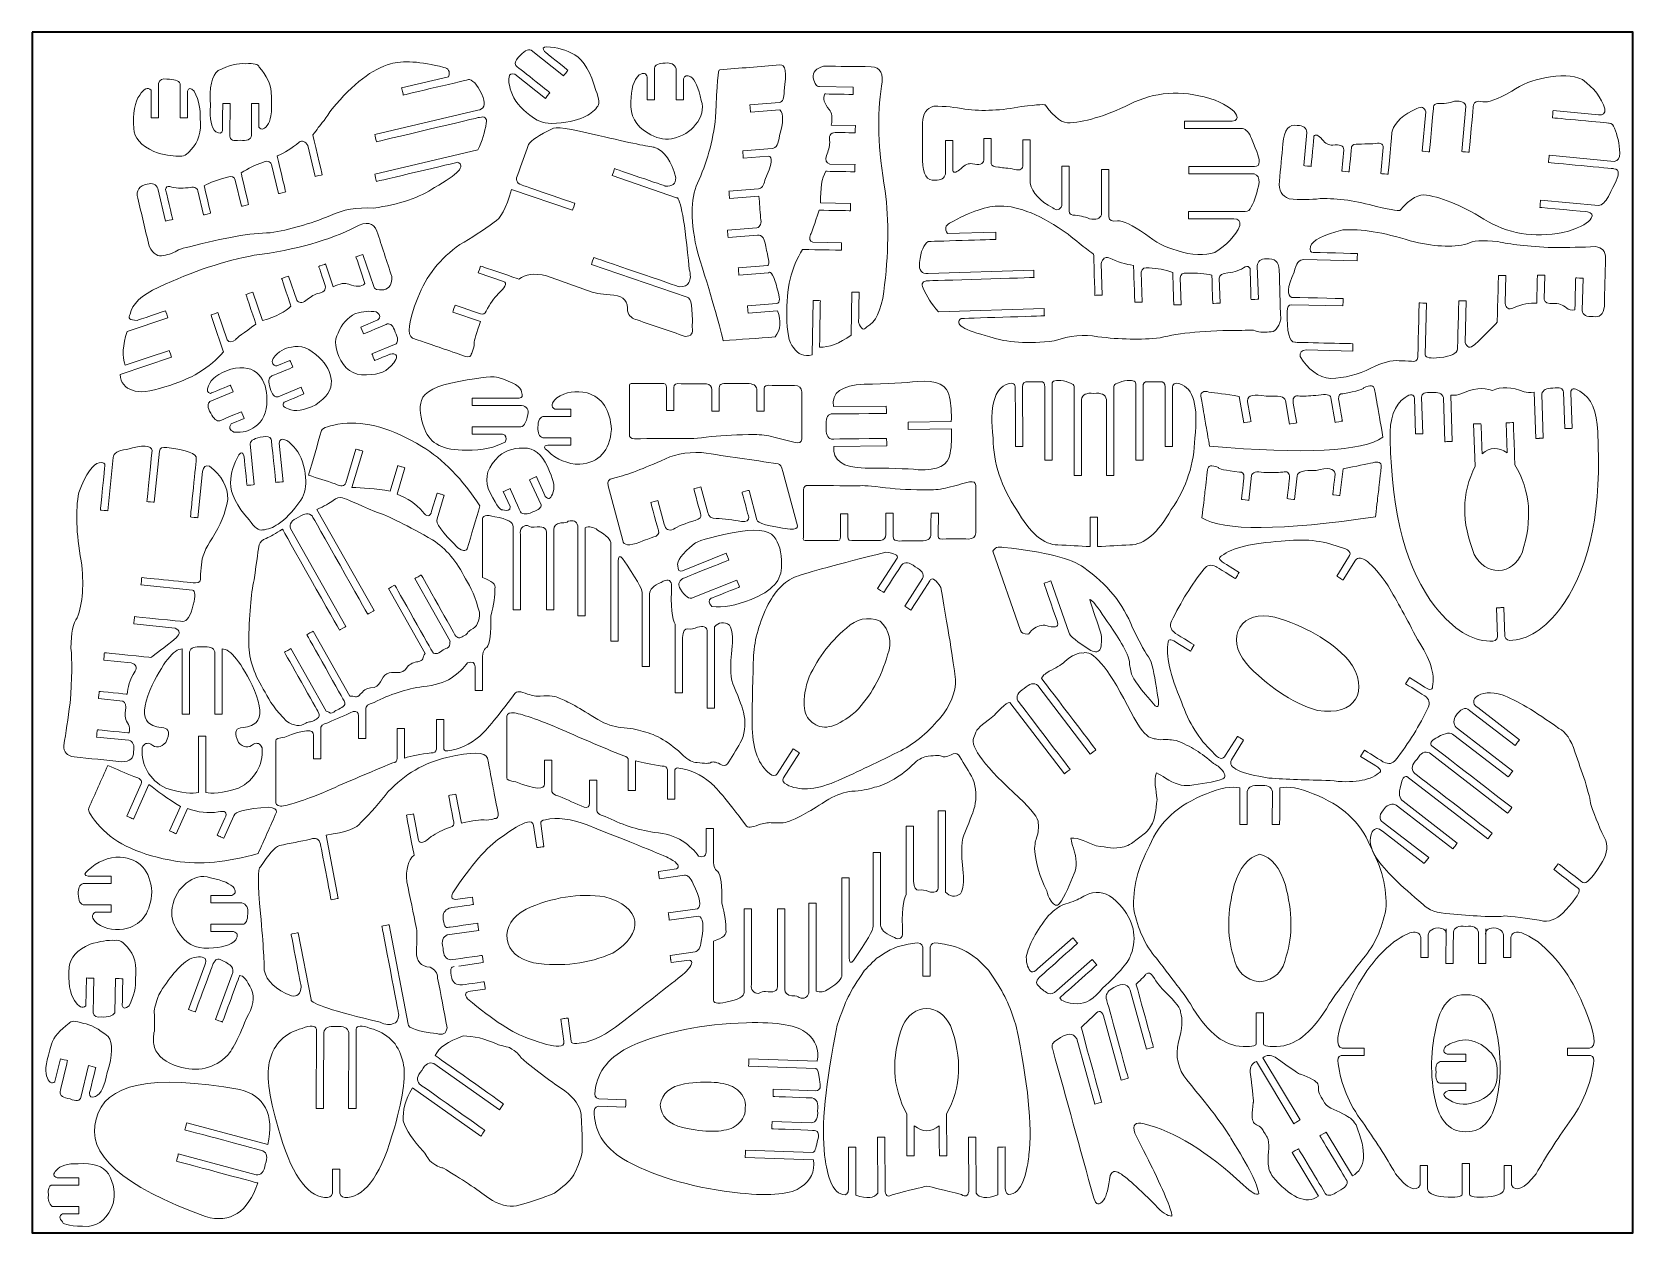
# Model space of a CAD drawing. Header units: inches. Extents: x -305 to 305, y -229 to 229.
import ezdxf

# ---------------------------------------------------------------- set-up
doc = ezdxf.new("R2010")
doc.units = ezdxf.units.IN
doc.header["$MEASUREMENT"] = 0
doc.layers.add('Layer 1', color=7, linetype='Continuous')
doc.layers.add('Layer 2', color=5, linetype='Continuous')

msp = doc.modelspace()

# ---------------------------------------------------------------- linework, layer by layer
at = {"layer": 'Layer 1', "lineweight": 9}
for points, knots in [([(-109.6291, 221.1808), (-110.5616, 222.3229), (-110.2863, 222.9191), (-108.8034, 222.9687), (-108.8034, 222.9687), (-104.9984, 222.839), (-101.4529, 221.8268), (-98.1669, 219.931), (-98.1669, 219.931), (-94.6858, 217.724), (-91.9951, 213.1878), (-90.0946, 206.3224), (-90.0946, 206.3224), (-88.7191, 203.1014), (-88.5801, 200.977), (-89.6774, 199.9493), (-89.6774, 199.9493), (-90.9015, 198.3439), (-92.5737, 197.0959), (-94.694, 196.205), (-94.694, 196.205), (-97.5186, 194.8631), (-101.6518, 194.0523), (-107.0933, 193.7725), (-107.0933, 193.7725), (-110.1956, 193.8647), (-112.9135, 194.9406), (-115.2465, 197.0004), (-115.2465, 197.0004), (-118.8233, 199.5616), (-121.2119, 202.5554), (-122.4117, 205.9812), (-122.4117, 205.9812), (-123.2336, 208.7943), (-123.4686, 210.5612), (-123.1165, 211.2819), (-123.1165, 211.2819), (-123.0354, 212.6222), (-122.2976, 213.0323), (-120.9029, 212.5117)], [0, 0, 0, 0, 0.1, 0.1, 0.1, 0.10000001, 0.2, 0.2, 0.2, 0.20000001, 0.3, 0.3, 0.3, 0.30000001, 0.4, 0.4, 0.4, 0.40000001, 0.5, 0.5, 0.5, 0.50000001, 0.6, 0.6, 0.6, 0.60000001, 0.7, 0.7, 0.7, 0.70000001, 0.8, 0.8, 0.8, 0.80000001, 0.9, 0.9, 0.9, 0.90000001, 1, 1, 1, 1]), ([(-120.5874, 215.8329), (-121.0185, 216.7961), (-120.7031, 217.8047), (-119.6415, 218.8583), (-119.6415, 218.8583), (-117.5808, 221.2911), (-115.9376, 222.2246), (-114.7116, 221.6589)], [0, 0, 0, 0, 0.5, 0.5, 0.5, 0.50000001, 1, 1, 1, 1]), ([(-114.7114, 221.6588), (-114.7114, 221.6588), (-102.4717, 211.9037), (-102.4717, 211.9037), (-102.4717, 211.9037), (-102.4717, 211.9037), (-100.7303, 214.0884), (-100.7303, 214.0884), (-100.7303, 214.0884), (-100.7303, 214.0884), (-109.6289, 221.1806), (-109.6289, 221.1806)], [0, 0, 0, 0, 0.33333333, 0.33333333, 0.33333333, 0.33333334, 0.66666667, 0.66666667, 0.66666667, 0.66666668, 1, 1, 1, 1]), ([(-232.2334, 191.142), (-232.5568, 189.9279), (-233.4063, 189.7573), (-234.7817, 190.6303), (-234.7817, 190.6303), (-236.5679, 192.1821), (-237.2695, 195.5013), (-236.8859, 200.5879), (-236.8859, 200.5879), (-237.3308, 207.5354), (-236.3581, 211.9775), (-233.9672, 213.9136), (-233.9672, 213.9136), (-229.7665, 215.9305), (-226.301, 216.8037), (-223.5704, 216.5333), (-223.5704, 216.5333), (-220.3156, 216.7993), (-218.5599, 216.3764), (-218.3029, 215.2641), (-218.3029, 215.2641), (-215.4613, 211.9199), (-213.9412, 208.7888), (-213.7431, 205.8708), (-213.7431, 205.8708), (-213.2954, 199.6352), (-213.6405, 195.5902), (-214.7783, 193.7363), (-214.7783, 193.7363), (-216.2175, 191.5562), (-217.4325, 191.1063), (-218.4225, 192.387)], [0, 0, 0, 0, 0.125, 0.125, 0.125, 0.12500001, 0.25, 0.25, 0.25, 0.25000001, 0.375, 0.375, 0.375, 0.37500001, 0.5, 0.5, 0.5, 0.50000001, 0.625, 0.625, 0.625, 0.62500001, 0.75, 0.75, 0.75, 0.75000001, 0.875, 0.875, 0.875, 0.87500001, 1, 1, 1, 1]), ([(-146.1573, 211.5752), (-145.6071, 213.6273), (-146.2063, 214.8143), (-147.9555, 215.1364), (-147.9555, 215.1364), (-156.9152, 217.4019), (-163.692, 217.8425), (-168.2858, 216.4588), (-168.2858, 216.4588), (-175.1598, 214.634), (-182.5515, 208.9542), (-190.461, 199.4199), (-190.461, 199.4199), (-192.8816, 195.908), (-194.6702, 193.4987), (-195.8268, 192.1928), (-195.8268, 192.1928), (-196.3898, 191.2854), (-197.0733, 190.3887), (-197.8768, 189.5035)], [0, 0, 0, 0, 0.2, 0.2, 0.2, 0.20000001, 0.4, 0.4, 0.4, 0.40000001, 0.6, 0.6, 0.6, 0.60000001, 0.8, 0.8, 0.8, 0.80000001, 1, 1, 1, 1]), ([(-120.9029, 212.5117), (-120.9029, 212.5117), (-109.3356, 203.2926), (-109.3356, 203.2926), (-109.3356, 203.2926), (-109.3356, 203.2926), (-107.5942, 205.4773), (-107.5942, 205.4773), (-107.5942, 205.4773), (-107.5942, 205.4773), (-120.5872, 215.8328), (-120.5872, 215.8328)], [0, 0, 0, 0, 0.33333333, 0.33333333, 0.33333333, 0.33333334, 0.66666667, 0.66666667, 0.66666667, 0.66666668, 1, 1, 1, 1]), ([(-67.7419, 214.8779), (-67.7419, 214.8779), (-67.7419, 202.7453), (-67.7419, 202.7453), (-67.7419, 202.7453), (-67.7419, 202.7453), (-70.5358, 202.7453), (-70.5358, 202.7453), (-70.5358, 202.7453), (-70.5358, 202.7453), (-70.5358, 211.3874), (-70.5358, 211.3874)], [0, 0, 0, 0, 0.33333333, 0.33333333, 0.33333333, 0.33333334, 0.66666667, 0.66666667, 0.66666667, 0.66666668, 1, 1, 1, 1]), ([(-59.5234, 214.6175), (-60.1074, 216.3192), (-61.4852, 217.0485), (-63.657, 216.8055), (-63.657, 216.8055), (-66.262, 216.7534), (-67.6239, 216.1108), (-67.7419, 214.8781)], [0, 0, 0, 0, 0.5, 0.5, 0.5, 0.50000001, 1, 1, 1, 1]), ([(-56.7295, 210.8146), (-56.7295, 210.8146), (-56.7295, 202.7453), (-56.7295, 202.7453), (-56.7295, 202.7453), (-56.7295, 202.7453), (-59.5234, 202.7453), (-59.5234, 202.7453), (-59.5234, 202.7453), (-59.5234, 202.7453), (-59.5234, 214.6175), (-59.5234, 214.6175)], [0, 0, 0, 0, 0.33333333, 0.33333333, 0.33333333, 0.33333334, 0.66666667, 0.66666667, 0.66666667, 0.66666668, 1, 1, 1, 1]), ([(-20.2363, 201.751), (-18.8962, 201.9634), (-18.3039, 203.4409), (-18.4596, 206.1845), (-18.4596, 206.1845), (-17.3537, 213.1725), (-17.889, 216.4635), (-20.0659, 216.0562), (-20.0659, 216.0562), (-27.6921, 215.4442), (-35.3183, 214.8322), (-42.9445, 214.2202), (-42.9445, 214.2202), (-43.5127, 214.8237), (-44.032, 208.7953), (-44.5018, 196.1344), (-44.5018, 196.1344), (-45.5863, 186.7591), (-47.9059, 178.4113), (-51.4614, 171.0924), (-51.4614, 171.0924), (-54.1945, 165.0588), (-54.1382, 156.1481), (-51.2929, 144.3602), (-51.2929, 144.3602), (-46.3125, 128.6738), (-43.0959, 117.5746), (-41.6429, 111.0629), (-41.6429, 111.0629), (-35.0536, 111.553), (-28.4642, 112.043), (-21.8748, 112.5329), (-21.8748, 112.5329), (-19.7317, 115.3075), (-19.4176, 118.6221), (-20.9324, 122.4759)], [0, 0, 0, 0, 0.11111111, 0.11111111, 0.11111111, 0.11111112, 0.22222222, 0.22222222, 0.22222222, 0.22222223, 0.33333333, 0.33333333, 0.33333333, 0.33333334, 0.44444444, 0.44444444, 0.44444444, 0.44444445, 0.55555556, 0.55555556, 0.55555556, 0.55555557, 0.66666667, 0.66666667, 0.66666667, 0.66666668, 0.77777778, 0.77777778, 0.77777778, 0.77777779, 0.88888889, 0.88888889, 0.88888889, 0.8888889, 1, 1, 1, 1]), ([(9.9549, 118.0998), (10.8697, 115.4177), (11.9011, 114.8205), (13.0489, 116.3083), (13.0489, 116.3083), (16.4022, 118.0676), (18.5654, 122.5521), (19.5376, 129.762), (19.5376, 129.762), (21.3637, 143.9904), (21.5423, 156.7781), (20.0731, 168.1259), (20.0731, 168.1259), (17.3271, 183.9387), (16.8573, 197.2399), (18.6635, 208.0295), (18.6635, 208.0295), (19.6314, 212.6887), (18.3205, 215.1455), (14.7308, 215.3998), (14.7308, 215.3998), (8.6647, 215.4642), (2.5983, 215.5285), (-3.468, 215.5927), (-3.468, 215.5927), (-6.2247, 214.828), (-7.525, 213.343), (-7.3695, 211.1377), (-7.3695, 211.1377), (-6.8294, 208.808), (-6.0364, 207.7144), (-4.9905, 207.8572)], [0, 0, 0, 0, 0.125, 0.125, 0.125, 0.12500001, 0.25, 0.25, 0.25, 0.25000001, 0.375, 0.375, 0.375, 0.37500001, 0.5, 0.5, 0.5, 0.50000001, 0.625, 0.625, 0.625, 0.62500001, 0.75, 0.75, 0.75, 0.75000001, 0.875, 0.875, 0.875, 0.87500001, 1, 1, 1, 1]), ([(-245.5802, 206.1334), (-245.2326, 207.4521), (-244.3757, 207.449), (-243.0101, 206.1242), (-243.0101, 206.1242), (-241.197, 202.2452), (-240.4608, 198.8218), (-240.8023, 195.8537), (-240.8023, 195.8537), (-240.2295, 190.6421), (-241.3922, 186.6176), (-244.2907, 183.7803), (-244.2907, 183.7803), (-245.7069, 181.8753), (-247.2931, 181.0821), (-249.0492, 181.401), (-249.0492, 181.401), (-251.5728, 181.2713), (-254.6852, 181.8381), (-258.3868, 183.1015), (-258.3868, 183.1015), (-263.3199, 185.4283), (-265.8847, 188.3377), (-266.0807, 191.8289), (-266.0807, 191.8289), (-266.4598, 197.7167), (-265.6966, 201.9685), (-263.7906, 204.5839), (-263.7906, 204.5839), (-262.1853, 207.1308), (-260.7168, 207.7682), (-259.3853, 206.4955)], [0, 0, 0, 0, 0.125, 0.125, 0.125, 0.12500001, 0.25, 0.25, 0.25, 0.25000001, 0.375, 0.375, 0.375, 0.37500001, 0.5, 0.5, 0.5, 0.50000001, 0.625, 0.625, 0.625, 0.62500001, 0.75, 0.75, 0.75, 0.75000001, 0.875, 0.875, 0.875, 0.87500001, 1, 1, 1, 1]), ([(-259.3853, 206.4953), (-259.3853, 206.4953), (-259.4231, 195.9496), (-259.4231, 195.9496), (-259.4231, 195.9496), (-259.4231, 195.9496), (-256.6292, 195.9396), (-256.6292, 195.9396), (-256.6292, 195.9396), (-256.6292, 195.9396), (-256.5821, 209.09), (-256.5821, 209.09)], [0, 0, 0, 0, 0.33333333, 0.33333333, 0.33333333, 0.33333334, 0.66666667, 0.66666667, 0.66666667, 0.66666668, 1, 1, 1, 1]), ([(-256.5821, 209.0902), (-256.2178, 210.5124), (-255.1682, 211.0298), (-253.4335, 210.6418), (-253.4335, 210.6418), (-250.7406, 210.7189), (-249.0507, 210.1398), (-248.3642, 208.9046)], [0, 0, 0, 0, 0.5, 0.5, 0.5, 0.50000001, 1, 1, 1, 1]), ([(-248.3642, 208.9048), (-248.3642, 208.9048), (-248.4108, 195.9101), (-248.4108, 195.9101), (-248.4108, 195.9101), (-248.4108, 195.9101), (-245.6169, 195.9001), (-245.6169, 195.9001), (-245.6169, 195.9001), (-245.6169, 195.9001), (-245.5802, 206.1332), (-245.5802, 206.1332)], [0, 0, 0, 0, 0.33333333, 0.33333333, 0.33333333, 0.33333334, 0.66666667, 0.66666667, 0.66666667, 0.66666668, 1, 1, 1, 1]), ([(-146.1573, 211.5752), (-146.1573, 211.5752), (-164.0807, 207.3348), (-164.0807, 207.3348), (-164.0807, 207.3348), (-164.0807, 207.3348), (-163.4376, 204.6159), (-163.4376, 204.6159), (-163.4376, 204.6159), (-163.4376, 204.6159), (-138.2716, 210.57), (-138.2716, 210.57)], [0, 0, 0, 0, 0.33333333, 0.33333333, 0.33333333, 0.33333334, 0.66666667, 0.66666667, 0.66666667, 0.66666668, 1, 1, 1, 1]), ([(-70.5358, 211.3876), (-70.9123, 212.9674), (-71.9429, 213.2629), (-73.627, 212.2732), (-73.627, 212.2732), (-75.7144, 210.2765), (-76.7585, 206.8556), (-76.7585, 202.0107), (-76.7585, 202.0107), (-77.1934, 196.8881), (-75.0188, 192.9117), (-70.234, 190.0811), (-70.234, 190.0811), (-67.2932, 188.206), (-64.318, 187.5112), (-61.3079, 187.9972), (-61.3079, 187.9972), (-57.132, 188.9), (-54.0697, 190.706), (-52.121, 193.4151), (-52.121, 193.4151), (-49.7026, 196.1932), (-48.9893, 199.2497), (-49.9809, 202.5837), (-49.9809, 202.5837), (-51.0248, 207.4281), (-52.3474, 210.4326), (-53.948, 211.5961), (-53.948, 211.5961), (-55.3871, 212.3426), (-56.3144, 212.0822), (-56.7295, 210.8148)], [0, 0, 0, 0, 0.125, 0.125, 0.125, 0.12500001, 0.25, 0.25, 0.25, 0.25000001, 0.375, 0.375, 0.375, 0.37500001, 0.5, 0.5, 0.5, 0.50000001, 0.625, 0.625, 0.625, 0.62500001, 0.75, 0.75, 0.75, 0.75000001, 0.875, 0.875, 0.875, 0.87500001, 1, 1, 1, 1]), ([(-4.9905, 207.8572), (-4.9905, 207.8572), (7.9113, 207.6382), (7.9113, 207.6382), (7.9113, 207.6382), (7.9113, 207.6382), (7.8639, 204.8449), (7.8639, 204.8449), (7.8639, 204.8449), (7.8639, 204.8449), (-2.9515, 205.0284), (-2.9515, 205.0284)], [0, 0, 0, 0, 0.33333333, 0.33333333, 0.33333333, 0.33333334, 0.66666667, 0.66666667, 0.66666667, 0.66666668, 1, 1, 1, 1]), ([(291.6181, 197.0943), (293.4155, 196.8835), (294.257, 197.6507), (294.1417, 199.3963), (294.1417, 199.3963), (292.7684, 203.5545), (289.9186, 207.2588), (285.593, 210.509), (285.593, 210.509), (281.8225, 212.224), (277.0359, 212.4304), (271.2336, 211.128), (271.2336, 211.128), (266.7468, 210.4343), (262.5501, 208.7362), (258.6429, 206.0337), (258.6429, 206.0337), (253.1834, 202.99), (249.4933, 201.663), (247.5725, 202.0528), (247.5725, 202.0528), (245.4552, 202.479), (244.29, 202.0828), (244.0767, 200.8645)], [0, 0, 0, 0, 0.16666667, 0.16666667, 0.16666667, 0.16666668, 0.33333333, 0.33333333, 0.33333333, 0.33333334, 0.5, 0.5, 0.5, 0.50000001, 0.66666667, 0.66666667, 0.66666667, 0.66666668, 0.83333333, 0.83333333, 0.83333333, 0.83333334, 1, 1, 1, 1]), ([(-229.4474, 188.944), (-229.4474, 188.944), (-229.4028, 201.3881), (-229.4028, 201.3881), (-229.4028, 201.3881), (-229.4028, 201.3881), (-232.1967, 201.3981), (-232.1967, 201.3981), (-232.1967, 201.3981), (-232.1967, 201.3981), (-232.2334, 191.142), (-232.2334, 191.142)], [0, 0, 0, 0, 0.33333333, 0.33333333, 0.33333333, 0.33333334, 0.66666667, 0.66666667, 0.66666667, 0.66666668, 1, 1, 1, 1]), ([(-218.4225, 192.3872), (-218.4225, 192.3872), (-218.3904, 201.3486), (-218.3904, 201.3486), (-218.3904, 201.3486), (-218.3904, 201.3486), (-221.1843, 201.3586), (-221.1843, 201.3586), (-221.1843, 201.3586), (-221.1843, 201.3586), (-221.228, 189.1751), (-221.228, 189.1751)], [0, 0, 0, 0, 0.33333333, 0.33333333, 0.33333333, 0.33333334, 0.66666667, 0.66666667, 0.66666667, 0.66666668, 1, 1, 1, 1]), ([(-20.2363, 201.751), (-20.2363, 201.751), (-31.4451, 200.8515), (-31.4451, 200.8515), (-31.4451, 200.8515), (-31.4451, 200.8515), (-31.3334, 199.4591), (-31.3334, 199.4591)], [0, 0, 0, 0, 0.5, 0.5, 0.5, 0.50000001, 1, 1, 1, 1]), ([(-2.9517, 205.0284), (-3.715, 203.3081), (-3.1689, 201.33), (-1.3134, 199.0941), (-1.3134, 199.0941), (-0.2358, 197.9131), (0.0451, 195.9395), (-0.4707, 193.1733)], [0, 0, 0, 0, 0.5, 0.5, 0.5, 0.50000001, 1, 1, 1, 1]), ([(43.013, 174.545), (42.6591, 172.8778), (41.3575, 172.114), (39.1096, 172.2527), (39.1096, 172.2527), (35.908, 171.8534), (34.3071, 174.3366), (34.3071, 179.7025), (34.3071, 179.7025), (34.3071, 184.4951), (34.3071, 189.2877), (34.3071, 194.0803), (34.3071, 194.0803), (34.3418, 197.4839), (35.7686, 199.5678), (38.5875, 200.3316), (38.5875, 200.3316), (42.8501, 200.3663), (46.7999, 199.9845), (50.4366, 199.1856), (50.4366, 199.1856), (57.1762, 198.3939), (64.3724, 198.7312), (72.0244, 200.1977), (72.0244, 200.1977), (78.3035, 200.9956), (81.3219, 201.169), (81.0788, 200.7181), (81.0788, 200.7181), (84.6089, 195.9034), (87.7576, 193.6734), (90.5248, 194.0283), (90.5248, 194.0283), (97.1058, 194.4738), (105.267, 197.1201), (115.0071, 201.9669)], [0, 0, 0, 0, 0.11111111, 0.11111111, 0.11111111, 0.11111112, 0.22222222, 0.22222222, 0.22222222, 0.22222223, 0.33333333, 0.33333333, 0.33333333, 0.33333334, 0.44444444, 0.44444444, 0.44444444, 0.44444445, 0.55555556, 0.55555556, 0.55555556, 0.55555557, 0.66666667, 0.66666667, 0.66666667, 0.66666668, 0.77777778, 0.77777778, 0.77777778, 0.77777779, 0.88888889, 0.88888889, 0.88888889, 0.8888889, 1, 1, 1, 1]), ([(115.0071, 201.9669), (124.339, 206.1643), (134.5728, 206.4071), (145.7088, 202.6956), (145.7088, 202.6956), (150.3578, 200.5791), (153.0638, 198.6712), (153.8268, 196.9716), (153.8268, 196.9716), (154.4504, 195.6244), (153.9158, 194.8528), (152.2231, 194.6569)], [0, 0, 0, 0, 0.33333333, 0.33333333, 0.33333333, 0.33333334, 0.66666667, 0.66666667, 0.66666667, 0.66666668, 1, 1, 1, 1]), ([(241.2169, 200.2964), (240.9291, 201.8408), (239.4705, 202.484), (236.8411, 202.2256), (236.8411, 202.2256), (234.8382, 201.5598), (232.6981, 201.29), (230.4209, 201.417), (230.4209, 201.417), (229.4941, 201.3651), (228.9766, 200.9254), (228.8683, 200.0983)], [0, 0, 0, 0, 0.33333333, 0.33333333, 0.33333333, 0.33333334, 0.66666667, 0.66666667, 0.66666667, 0.66666668, 1, 1, 1, 1]), ([(-135.0747, 198.831), (-135.0747, 198.831), (-174.288, 189.5538), (-174.288, 189.5538), (-174.288, 189.5538), (-174.288, 189.5538), (-173.6449, 186.835), (-173.6449, 186.835), (-173.6449, 186.835), (-173.6449, 186.835), (-134.4317, 196.1122), (-134.4317, 196.1122)], [0, 0, 0, 0, 0.33333333, 0.33333333, 0.33333333, 0.33333334, 0.66666667, 0.66666667, 0.66666667, 0.66666668, 1, 1, 1, 1]), ([(-134.4317, 196.1122), (-132.3439, 196.6122), (-131.4846, 195.8645), (-131.8541, 193.8693), (-131.8541, 193.8693), (-132.3221, 190.5346), (-133.3943, 187.1461), (-135.0703, 183.704)], [0, 0, 0, 0, 0.5, 0.5, 0.5, 0.50000001, 1, 1, 1, 1]), ([(-20.0128, 198.9662), (-20.0128, 198.9662), (-31.2216, 198.0667), (-31.2216, 198.0667), (-31.2216, 198.0667), (-31.2216, 198.0667), (-31.3334, 199.4591), (-31.3334, 199.4591)], [0, 0, 0, 0, 0.5, 0.5, 0.5, 0.50000001, 1, 1, 1, 1]), ([(-22.9765, 184.2882), (-21.4431, 184.432), (-20.4907, 186.066), (-20.1192, 189.1899), (-20.1192, 189.1899), (-18.6409, 194.1153), (-18.6053, 197.3739), (-20.0128, 198.9662)], [0, 0, 0, 0, 0.5, 0.5, 0.5, 0.50000001, 1, 1, 1, 1]), ([(225.8816, 198.1818), (225.3777, 200.0081), (224.2597, 200.4275), (222.5279, 199.4392), (222.5279, 199.4392), (217.3714, 197.2736), (214.2267, 194.4301), (213.094, 190.9088)], [0, 0, 0, 0, 0.5, 0.5, 0.5, 0.50000001, 1, 1, 1, 1]), ([(225.8816, 198.1818), (225.8816, 198.1818), (224.4782, 183.2724), (224.4782, 183.2724), (224.4782, 183.2724), (224.4782, 183.2724), (227.2598, 183.0106), (227.2598, 183.0106), (227.2598, 183.0106), (227.2598, 183.0106), (228.8683, 200.0983), (228.8683, 200.0983)], [0, 0, 0, 0, 0.33333333, 0.33333333, 0.33333333, 0.33333334, 0.66666667, 0.66666667, 0.66666667, 0.66666668, 1, 1, 1, 1]), ([(241.2169, 200.2962), (241.2169, 200.2962), (239.5956, 183.0725), (239.5956, 183.0725), (239.5956, 183.0725), (239.5956, 183.0725), (242.3772, 182.8106), (242.3772, 182.8106), (242.3772, 182.8106), (242.3772, 182.8106), (244.0767, 200.8643), (244.0767, 200.8643)], [0, 0, 0, 0, 0.33333333, 0.33333333, 0.33333333, 0.33333334, 0.66666667, 0.66666667, 0.66666667, 0.66666668, 1, 1, 1, 1]), ([(291.6183, 197.0943), (291.6183, 197.0943), (274.3546, 198.7192), (274.3546, 198.7192), (274.3546, 198.7192), (274.3546, 198.7192), (274.0927, 195.9377), (274.0927, 195.9377), (274.0927, 195.9377), (274.0927, 195.9377), (295.6698, 193.9068), (295.6698, 193.9068)], [0, 0, 0, 0, 0.33333333, 0.33333333, 0.33333333, 0.33333334, 0.66666667, 0.66666667, 0.66666667, 0.66666668, 1, 1, 1, 1]), ([(-221.228, 189.1751), (-221.4988, 187.6828), (-222.9584, 187.0974), (-225.6063, 187.4195), (-225.6063, 187.4195), (-228.1532, 186.9946), (-229.4337, 187.5029), (-229.4474, 188.944)], [0, 0, 0, 0, 0.5, 0.5, 0.5, 0.50000001, 1, 1, 1, 1]), ([(-199.7687, 185.364), (-199.7687, 185.364), (-196.9859, 173.5985), (-196.9859, 173.5985), (-196.9859, 173.5985), (-196.9859, 173.5985), (-194.2671, 174.2417), (-194.2671, 174.2417), (-194.2671, 174.2417), (-194.2671, 174.2417), (-197.8767, 189.5031), (-197.8767, 189.5031)], [0, 0, 0, 0, 0.33333333, 0.33333333, 0.33333333, 0.33333334, 0.66666667, 0.66666667, 0.66666667, 0.66666668, 1, 1, 1, 1]), ([(-63.6699, 169.9652), (-60.9284, 169.7736), (-59.6056, 170.8225), (-59.7016, 173.1121), (-59.7016, 173.1121), (-61.185, 179.4216), (-63.913, 183.2985), (-67.885, 184.7423), (-67.885, 184.7423), (-69.8098, 184.896), (-76.8749, 186.387), (-89.0798, 189.2158), (-89.0798, 189.2158), (-100.1276, 191.9009), (-106.0103, 192.7334), (-106.7278, 191.7132), (-106.7278, 191.7132), (-111.7209, 189.4223), (-114.7317, 187.4321), (-115.7604, 185.7423), (-115.7604, 185.7423), (-117.1003, 181.9536), (-118.4402, 178.1654), (-119.7803, 174.3767), (-119.7803, 174.3767), (-120.8357, 172.4899), (-120.3944, 171.1564), (-118.4562, 170.3754)], [0, 0, 0, 0, 0.14285714, 0.14285714, 0.14285714, 0.14285715, 0.28571429, 0.28571429, 0.28571429, 0.2857143, 0.42857143, 0.42857143, 0.42857143, 0.42857144, 0.57142857, 0.57142857, 0.57142857, 0.57142858, 0.71428571, 0.71428571, 0.71428571, 0.71428572, 0.85714286, 0.85714286, 0.85714286, 0.85714287, 1, 1, 1, 1]), ([(0.973, 190.3546), (-0.8446, 190.2755), (-1.5232, 189.0137), (-1.0622, 186.5694), (-1.0622, 186.5694), (-1.1512, 184.9765), (-1.5605, 183.3145), (-2.291, 181.5841), (-2.291, 181.5841), (-2.8226, 179.8749), (-2.4157, 178.7948), (-1.0704, 178.3445)], [0, 0, 0, 0, 0.33333333, 0.33333333, 0.33333333, 0.33333334, 0.66666667, 0.66666667, 0.66666667, 0.66666668, 1, 1, 1, 1]), ([(-0.4707, 193.1733), (-0.4707, 193.1733), (8.7066, 193.0176), (8.7066, 193.0176), (8.7066, 193.0176), (8.7066, 193.0176), (8.6592, 190.2242), (8.6592, 190.2242), (8.6592, 190.2242), (8.6592, 190.2242), (0.973, 190.3546), (0.973, 190.3546)], [0, 0, 0, 0, 0.33333333, 0.33333333, 0.33333333, 0.33333334, 0.66666667, 0.66666667, 0.66666667, 0.66666668, 1, 1, 1, 1]), ([(156.0857, 191.8632), (156.0857, 191.8632), (134.0059, 191.8632), (134.0059, 191.8632), (134.0059, 191.8632), (134.0059, 191.8632), (134.0059, 194.6569), (134.0059, 194.6569), (134.0059, 194.6569), (134.0059, 194.6569), (152.2231, 194.6569), (152.2231, 194.6569)], [0, 0, 0, 0, 0.33333333, 0.33333333, 0.33333333, 0.33333334, 0.66666667, 0.66666667, 0.66666667, 0.66666668, 1, 1, 1, 1]), ([(156.0857, 191.8632), (157.495, 191.5797), (158.6607, 190.3045), (159.583, 188.0376), (159.583, 188.0376), (161.758, 182.7758), (162.715, 179.841), (162.4539, 179.2335), (162.4539, 179.2335), (162.4891, 177.9811), (161.8972, 177.358), (160.6792, 177.3641)], [0, 0, 0, 0, 0.33333333, 0.33333333, 0.33333333, 0.33333334, 0.66666667, 0.66666667, 0.66666667, 0.66666668, 1, 1, 1, 1]), ([(180.6662, 190.4028), (180.4701, 192.0958), (179.2458, 192.9782), (176.9948, 193.0507), (176.9948, 193.0507), (173.8447, 193.7483), (172.0182, 191.426), (171.5153, 186.0838), (171.5153, 186.0838), (171.0661, 181.3122), (170.617, 176.5407), (170.1678, 171.7692), (170.1678, 171.7692), (169.8834, 168.3773), (171.1086, 166.1689), (173.8435, 165.1443), (173.8435, 165.1443), (178.0841, 164.7103), (182.0522, 164.7203), (185.7478, 165.1749), (185.7478, 165.1749), (192.532, 165.3316), (199.6648, 164.3214), (207.1457, 162.1443), (207.1457, 162.1443), (213.3225, 160.7616), (216.3113, 160.306), (216.1116, 160.7778), (216.1116, 160.7778), (220.0773, 165.2404), (223.4211, 167.1656), (226.143, 166.5529), (226.143, 166.5529), (232.6533, 165.4928), (240.5305, 162.0933), (249.7735, 156.3551)], [0, 0, 0, 0, 0.11111111, 0.11111111, 0.11111111, 0.11111112, 0.22222222, 0.22222222, 0.22222222, 0.22222223, 0.33333333, 0.33333333, 0.33333333, 0.33333334, 0.44444444, 0.44444444, 0.44444444, 0.44444445, 0.55555556, 0.55555556, 0.55555556, 0.55555557, 0.66666667, 0.66666667, 0.66666667, 0.66666668, 0.77777778, 0.77777778, 0.77777778, 0.77777779, 0.88888889, 0.88888889, 0.88888889, 0.8888889, 1, 1, 1, 1]), ([(180.6662, 190.403), (180.6662, 190.403), (179.4729, 177.7265), (179.4729, 177.7265), (179.4729, 177.7265), (179.4729, 177.7265), (182.2546, 177.4647), (182.2546, 177.4647), (182.2546, 177.4647), (182.2546, 177.4647), (183.3306, 188.896), (183.3306, 188.896)], [0, 0, 0, 0, 0.33333333, 0.33333333, 0.33333333, 0.33333334, 0.66666667, 0.66666667, 0.66666667, 0.66666668, 1, 1, 1, 1]), ([(194.7147, 183.7957), (194.5984, 185.3066), (193.1926, 185.8927), (190.4972, 185.5532), (190.4972, 185.5532), (188.9674, 185.4533), (187.6194, 186.1729), (186.4536, 187.7127), (186.4536, 187.7127), (184.8988, 189.4465), (183.8579, 189.8408), (183.3306, 188.8962)], [0, 0, 0, 0, 0.33333333, 0.33333333, 0.33333333, 0.33333334, 0.66666667, 0.66666667, 0.66666667, 0.66666668, 1, 1, 1, 1]), ([(209.7021, 184.6874), (209.7021, 184.6874), (208.7613, 174.693), (208.7613, 174.693), (208.7613, 174.693), (208.7613, 174.693), (211.5429, 174.4312), (211.5429, 174.4312), (211.5429, 174.4312), (211.5429, 174.4312), (213.094, 190.9088), (213.094, 190.9088)], [0, 0, 0, 0, 0.33333333, 0.33333333, 0.33333333, 0.33333334, 0.66666667, 0.66666667, 0.66666667, 0.66666668, 1, 1, 1, 1]), ([(297.6563, 179.366), (299.0788, 179.6238), (299.8058, 180.6627), (299.8371, 182.4827), (299.8371, 182.4827), (299.5727, 186.1705), (298.8749, 189.3408), (297.744, 191.9935), (297.744, 191.9935), (297.4201, 193.1955), (296.7288, 193.8331), (295.6696, 193.9069)], [0, 0, 0, 0, 0.33333333, 0.33333333, 0.33333333, 0.33333334, 0.66666667, 0.66666667, 0.66666667, 0.66666668, 1, 1, 1, 1]), ([(-199.7687, 185.3642), (-200.7922, 187.0383), (-201.9025, 187.4803), (-203.0997, 186.6909), (-203.0997, 186.6909), (-205.9098, 184.3071), (-208.6922, 182.5461), (-211.4468, 181.4082)], [0, 0, 0, 0, 0.5, 0.5, 0.5, 0.50000001, 1, 1, 1, 1]), ([(-135.0703, 183.704), (-135.0703, 183.704), (-174.2836, 174.427), (-174.2836, 174.427), (-174.2836, 174.427), (-174.2836, 174.427), (-173.6405, 171.7081), (-173.6405, 171.7081), (-173.6405, 171.7081), (-173.6405, 171.7081), (-142.7535, 179.0155), (-142.7535, 179.0155)], [0, 0, 0, 0, 0.33333333, 0.33333333, 0.33333333, 0.33333334, 0.66666667, 0.66666667, 0.66666667, 0.66666668, 1, 1, 1, 1]), ([(-22.9765, 184.2882), (-22.9765, 184.2882), (-34.1854, 183.3887), (-34.1854, 183.3887), (-34.1854, 183.3887), (-34.1854, 183.3887), (-34.0736, 181.9963), (-34.0736, 181.9963)], [0, 0, 0, 0, 0.5, 0.5, 0.5, 0.50000001, 1, 1, 1, 1]), ([(43.013, 174.5447), (43.013, 174.5447), (43.013, 187.2772), (43.013, 187.2772), (43.013, 187.2772), (43.013, 187.2772), (45.8069, 187.2772), (45.8069, 187.2772), (45.8069, 187.2772), (45.8069, 187.2772), (45.8069, 175.7955), (45.8069, 175.7955)], [0, 0, 0, 0, 0.33333333, 0.33333333, 0.33333333, 0.33333334, 0.66666667, 0.66666667, 0.66666667, 0.66666668, 1, 1, 1, 1]), ([(57.6189, 179.8061), (57.6189, 179.8061), (57.6189, 188.0309), (57.6189, 188.0309), (57.6189, 188.0309), (57.6189, 188.0309), (60.4129, 188.0309), (60.4129, 188.0309), (60.4129, 188.0309), (60.4129, 188.0309), (60.4129, 178.3997), (60.4129, 178.3997)], [0, 0, 0, 0, 0.33333333, 0.33333333, 0.33333333, 0.33333334, 0.66666667, 0.66666667, 0.66666667, 0.66666668, 1, 1, 1, 1]), ([(72.4567, 177.5143), (72.4567, 177.5143), (72.4567, 187.5528), (72.4567, 187.5528), (72.4567, 187.5528), (72.4567, 187.5528), (75.2507, 187.5528), (75.2507, 187.5528), (75.2507, 187.5528), (75.2507, 187.5528), (75.2507, 171.0024), (75.2507, 171.0024)], [0, 0, 0, 0, 0.33333333, 0.33333333, 0.33333333, 0.33333334, 0.66666667, 0.66666667, 0.66666667, 0.66666668, 1, 1, 1, 1]), ([(194.7148, 183.7961), (194.7148, 183.7961), (193.944, 175.6075), (193.944, 175.6075), (193.944, 175.6075), (193.944, 175.6075), (196.7256, 175.3457), (196.7256, 175.3457), (196.7256, 175.3457), (196.7256, 175.3457), (197.6282, 184.9345), (197.6282, 184.9345)], [0, 0, 0, 0, 0.33333333, 0.33333333, 0.33333333, 0.33333334, 0.66666667, 0.66666667, 0.66666667, 0.66666668, 1, 1, 1, 1]), ([(209.7021, 184.6874), (209.6588, 186.1914), (208.3567, 186.628), (205.7957, 185.9969), (205.7957, 185.9969), (203.436, 185.9923), (201.6686, 185.9666), (200.4933, 185.9204), (200.4933, 185.9204), (198.8389, 186.0067), (197.8839, 185.6776), (197.6282, 184.9343)], [0, 0, 0, 0, 0.33333333, 0.33333333, 0.33333333, 0.33333334, 0.66666667, 0.66666667, 0.66666667, 0.66666668, 1, 1, 1, 1]), ([(-256.9018, 169.0459), (-257.5321, 170.644), (-258.8635, 171.2028), (-260.8964, 170.7219), (-260.8964, 170.7219), (-264.0629, 170.1316), (-265.2716, 168.3365), (-264.5223, 165.3367), (-264.5223, 165.3367), (-263.0812, 159.2441), (-261.6399, 153.1512), (-260.199, 147.0583), (-260.199, 147.0583), (-258.5344, 143.9773), (-256.7216, 142.7974), (-254.7611, 143.5195), (-254.7611, 143.5195), (-252.529, 143.8491), (-250.6295, 144.5763), (-249.0631, 145.7016), (-249.0631, 145.7016), (-248.0382, 146.0829), (-246.6092, 146.4408), (-244.7759, 146.7754), (-244.7759, 146.7754), (-231.7408, 150.3451), (-221.5022, 152.1353), (-214.061, 152.1456), (-214.061, 152.1456), (-206.7549, 153.3183), (-199.1355, 155.5178), (-191.2033, 158.7445), (-191.2033, 158.7445), (-186.4605, 161.018), (-181.0034, 161.9517), (-174.8325, 161.5455), (-174.8325, 161.5455), (-164.8052, 162.9649), (-157.0492, 165.5939), (-151.5648, 169.4326), (-151.5648, 169.4326), (-142.476, 174.4832), (-139.5387, 177.6776), (-142.7537, 179.0155)], [0, 0, 0, 0, 0.09090909, 0.09090909, 0.09090909, 0.0909091, 0.18181818, 0.18181818, 0.18181818, 0.18181819, 0.27272727, 0.27272727, 0.27272727, 0.27272728, 0.36363636, 0.36363636, 0.36363636, 0.36363637, 0.45454545, 0.45454545, 0.45454545, 0.45454546, 0.54545455, 0.54545455, 0.54545455, 0.54545456, 0.63636364, 0.63636364, 0.63636364, 0.63636365, 0.72727273, 0.72727273, 0.72727273, 0.72727274, 0.81818182, 0.81818182, 0.81818182, 0.81818183, 0.90909091, 0.90909091, 0.90909091, 0.90909092, 1, 1, 1, 1]), ([(-213.552, 178.17), (-214.2117, 179.4833), (-215.343, 179.7319), (-216.9456, 178.9159), (-216.9456, 178.9159), (-219.8174, 178.0382), (-222.5591, 176.7142), (-225.1709, 174.9445)], [0, 0, 0, 0, 0.5, 0.5, 0.5, 0.50000001, 1, 1, 1, 1]), ([(-213.552, 178.17), (-213.552, 178.17), (-210.9298, 167.0834), (-210.9298, 167.0834), (-210.9298, 167.0834), (-210.9298, 167.0834), (-208.211, 167.7267), (-208.211, 167.7267), (-208.211, 167.7267), (-208.211, 167.7267), (-211.4468, 181.4082), (-211.4468, 181.4082)], [0, 0, 0, 0, 0.33333333, 0.33333333, 0.33333333, 0.33333334, 0.66666667, 0.66666667, 0.66666667, 0.66666668, 1, 1, 1, 1]), ([(-24.4917, 181.3638), (-24.4917, 181.3638), (-33.9619, 180.6039), (-33.9619, 180.6039), (-33.9619, 180.6039), (-33.9619, 180.6039), (-34.0736, 181.9963), (-34.0736, 181.9963)], [0, 0, 0, 0, 0.5, 0.5, 0.5, 0.50000001, 1, 1, 1, 1]), ([(-28.2162, 168.8925), (-27.0288, 169.0219), (-26.2019, 170.1332), (-25.7354, 172.2266), (-25.7354, 172.2266), (-23.0031, 178.2712), (-22.5885, 181.3171), (-24.4917, 181.3638)], [0, 0, 0, 0, 0.5, 0.5, 0.5, 0.50000001, 1, 1, 1, 1]), ([(-1.0704, 178.3445), (-1.0704, 178.3445), (8.5707, 178.1808), (8.5707, 178.1808), (8.5707, 178.1808), (8.5707, 178.1808), (8.5233, 175.3875), (8.5233, 175.3875), (8.5233, 175.3875), (8.5233, 175.3875), (-2.5668, 175.5757), (-2.5668, 175.5757)], [0, 0, 0, 0, 0.33333333, 0.33333333, 0.33333333, 0.33333334, 0.66666667, 0.66666667, 0.66666667, 0.66666668, 1, 1, 1, 1]), ([(57.6189, 179.8065), (57.3615, 178.3132), (55.907, 177.8614), (53.2552, 178.4519), (53.2552, 178.4519), (51.7415, 178.6948), (50.3321, 178.1046), (49.0271, 176.6809), (49.0271, 176.6809), (47.3166, 175.1004), (46.2433, 174.8053), (45.8069, 175.7953)], [0, 0, 0, 0, 0.33333333, 0.33333333, 0.33333333, 0.33333334, 0.66666667, 0.66666667, 0.66666667, 0.66666668, 1, 1, 1, 1]), ([(72.4567, 177.5143), (72.2727, 176.0209), (70.9354, 175.7083), (68.4448, 176.5766), (68.4448, 176.5766), (66.0959, 176.8023), (64.3387, 176.9935), (63.173, 177.1496), (63.173, 177.1496), (61.5177, 177.2188), (60.5978, 177.6359), (60.4129, 178.3999)], [0, 0, 0, 0, 0.33333333, 0.33333333, 0.33333333, 0.33333334, 0.66666667, 0.66666667, 0.66666667, 0.66666668, 1, 1, 1, 1]), ([(87.3004, 162.5632), (87.3004, 162.5632), (87.3004, 177.5384), (87.3004, 177.5384), (87.3004, 177.5384), (87.3004, 177.5384), (90.0944, 177.5384), (90.0944, 177.5384), (90.0944, 177.5384), (90.0944, 177.5384), (90.0944, 160.3752), (90.0944, 160.3752)], [0, 0, 0, 0, 0.33333333, 0.33333333, 0.33333333, 0.33333334, 0.66666667, 0.66666667, 0.66666667, 0.66666668, 1, 1, 1, 1]), ([(160.5224, 174.5703), (160.5224, 174.5703), (135.6402, 174.5703), (135.6402, 174.5703), (135.6402, 174.5703), (135.6402, 174.5703), (135.6402, 177.3641), (135.6402, 177.3641), (135.6402, 177.3641), (135.6402, 177.3641), (160.679, 177.3641), (160.679, 177.3641)], [0, 0, 0, 0, 0.33333333, 0.33333333, 0.33333333, 0.33333334, 0.66666667, 0.66666667, 0.66666667, 0.66666668, 1, 1, 1, 1]), ([(297.6561, 179.366), (297.6561, 179.366), (272.8834, 181.6976), (272.8834, 181.6976), (272.8834, 181.6976), (272.8834, 181.6976), (272.6216, 178.9162), (272.6216, 178.9162), (272.6216, 178.9162), (272.6216, 178.9162), (297.5501, 176.5699), (297.5501, 176.5699)], [0, 0, 0, 0, 0.33333333, 0.33333333, 0.33333333, 0.33333334, 0.66666667, 0.66666667, 0.66666667, 0.66666668, 1, 1, 1, 1]), ([(-227.396, 172.2139), (-227.8143, 173.5844), (-228.8069, 173.9453), (-230.3751, 173.2963), (-230.3751, 173.2963), (-234.0381, 172.4102), (-237.0004, 171.3317), (-239.2627, 170.0618)], [0, 0, 0, 0, 0.5, 0.5, 0.5, 0.50000001, 1, 1, 1, 1]), ([(-227.3961, 172.2141), (-227.3961, 172.2141), (-225.0407, 162.2558), (-225.0407, 162.2558), (-225.0407, 162.2558), (-225.0407, 162.2558), (-222.3219, 162.8991), (-222.3219, 162.8991), (-222.3219, 162.8991), (-222.3219, 162.8991), (-225.1709, 174.9445), (-225.1709, 174.9445)], [0, 0, 0, 0, 0.33333333, 0.33333333, 0.33333333, 0.33333334, 0.66666667, 0.66666667, 0.66666667, 0.66666668, 1, 1, 1, 1]), ([(-59.3504, 165.5307), (-59.3504, 165.5307), (-83.8787, 173.9407), (-83.8787, 173.9407), (-83.8787, 173.9407), (-83.8787, 173.9407), (-82.9724, 176.5835), (-82.9724, 176.5835), (-82.9724, 176.5835), (-82.9724, 176.5835), (-63.6699, 169.9652), (-63.6699, 169.9652)], [0, 0, 0, 0, 0.33333333, 0.33333333, 0.33333333, 0.33333334, 0.66666667, 0.66666667, 0.66666667, 0.66666668, 1, 1, 1, 1]), ([(87.3004, 162.5632), (86.6275, 160.7921), (85.4751, 160.4793), (83.8436, 161.6255), (83.8436, 161.6255), (78.9127, 164.2649), (76.0484, 167.3905), (75.2507, 171.0024)], [0, 0, 0, 0, 0.5, 0.5, 0.5, 0.50000001, 1, 1, 1, 1]), ([(102.3701, 159.0211), (102.3701, 159.0211), (102.3701, 176.3209), (102.3701, 176.3209), (102.3701, 176.3209), (102.3701, 176.3209), (105.164, 176.3209), (105.164, 176.3209), (105.164, 176.3209), (105.164, 176.3209), (105.164, 158.1875), (105.164, 158.1875)], [0, 0, 0, 0, 0.33333333, 0.33333333, 0.33333333, 0.33333334, 0.66666667, 0.66666667, 0.66666667, 0.66666668, 1, 1, 1, 1]), ([(160.5226, 174.5703), (161.9147, 174.1803), (162.5411, 173.0779), (162.4017, 171.263), (162.4017, 171.263), (161.7929, 167.6162), (160.801, 164.5252), (159.4265, 161.9902), (159.4265, 161.9902), (158.9914, 160.8238), (158.2434, 160.2538), (157.1819, 160.2796)], [0, 0, 0, 0, 0.33333333, 0.33333333, 0.33333333, 0.33333334, 0.66666667, 0.66666667, 0.66666667, 0.66666668, 1, 1, 1, 1]), ([(291.6183, 162.565), (293.0479, 162.7151), (294.328, 163.8755), (295.4587, 166.046), (295.4587, 166.046), (298.1172, 171.0808), (299.345, 173.9131), (299.1421, 174.5423), (299.1421, 174.5423), (299.2944, 175.7859), (298.7636, 176.4618), (297.5503, 176.5698)], [0, 0, 0, 0, 0.33333333, 0.33333333, 0.33333333, 0.33333334, 0.66666667, 0.66666667, 0.66666667, 0.66666668, 1, 1, 1, 1]), ([(-256.9018, 169.0459), (-256.9018, 169.0459), (-253.9593, 156.6053), (-253.9593, 156.6053), (-253.9593, 156.6053), (-253.9593, 156.6053), (-251.2406, 157.2485), (-251.2406, 157.2485), (-251.2406, 157.2485), (-251.2406, 157.2485), (-253.9428, 168.6735), (-253.9428, 168.6735)], [0, 0, 0, 0, 0.33333333, 0.33333333, 0.33333333, 0.33333334, 0.66666667, 0.66666667, 0.66666667, 0.66666668, 1, 1, 1, 1]), ([(-241.6879, 168.1773), (-242.0044, 169.4132), (-243.2194, 169.8009), (-245.333, 169.3404), (-245.333, 169.3404), (-247.9516, 168.9593), (-250.2999, 169.1187), (-252.3772, 169.8186), (-252.3772, 169.8186), (-253.2315, 169.9543), (-253.7533, 169.5726), (-253.9429, 168.6737)], [0, 0, 0, 0, 0.33333333, 0.33333333, 0.33333333, 0.33333334, 0.66666667, 0.66666667, 0.66666667, 0.66666668, 1, 1, 1, 1]), ([(-241.6879, 168.1773), (-241.6879, 168.1773), (-239.5061, 158.9527), (-239.5061, 158.9527), (-239.5061, 158.9527), (-239.5061, 158.9527), (-236.7873, 159.5959), (-236.7873, 159.5959), (-236.7873, 159.5959), (-236.7873, 159.5959), (-239.2627, 170.0616), (-239.2627, 170.0616)], [0, 0, 0, 0, 0.33333333, 0.33333333, 0.33333333, 0.33333334, 0.66666667, 0.66666667, 0.66666667, 0.66666668, 1, 1, 1, 1]), ([(-122.2136, 168.7102), (-124.266, 161.4143), (-126.4641, 157.2685), (-128.807, 156.2726), (-128.807, 156.2726), (-133.0378, 153.1077), (-137.4125, 150.2372), (-141.9313, 147.661), (-141.9313, 147.661), (-149.3566, 142.4463), (-154.6934, 135.6985), (-157.9415, 127.4174), (-157.9415, 127.4174), (-161.5143, 118.3085), (-162.1695, 113.1822), (-159.9063, 112.0386)], [0, 0, 0, 0, 0.25, 0.25, 0.25, 0.25000001, 0.5, 0.5, 0.5, 0.50000001, 0.75, 0.75, 0.75, 0.75000001, 1, 1, 1, 1]), ([(-122.2136, 168.7102), (-122.2136, 168.7102), (-98.9876, 160.7467), (-98.9876, 160.7467), (-98.9876, 160.7467), (-98.9876, 160.7467), (-98.0814, 163.3894), (-98.0814, 163.3894), (-98.0814, 163.3894), (-98.0814, 163.3894), (-118.4564, 170.3754), (-118.4564, 170.3754)], [0, 0, 0, 0, 0.33333333, 0.33333333, 0.33333333, 0.33333334, 0.66666667, 0.66666667, 0.66666667, 0.66666668, 1, 1, 1, 1]), ([(-58.3731, 131.6327), (-56.4054, 131.5146), (-55.1977, 132.0486), (-54.7497, 133.2349), (-54.7497, 133.2349), (-53.9872, 134.4439), (-53.9192, 136.1368), (-54.5455, 138.3126), (-54.5455, 138.3126), (-56.2402, 156.4356), (-57.8422, 165.5082), (-59.3504, 165.5307)], [0, 0, 0, 0, 0.33333333, 0.33333333, 0.33333333, 0.33333334, 0.66666667, 0.66666667, 0.66666667, 0.66666668, 1, 1, 1, 1]), ([(-28.2162, 168.8925), (-28.2162, 168.8925), (-39.425, 167.993), (-39.425, 167.993), (-39.425, 167.993), (-39.425, 167.993), (-39.3133, 166.6006), (-39.3133, 166.6006)], [0, 0, 0, 0, 0.5, 0.5, 0.5, 0.50000001, 1, 1, 1, 1]), ([(-27.9926, 166.1077), (-27.9926, 166.1077), (-39.2015, 165.2082), (-39.2015, 165.2082), (-39.2015, 165.2082), (-39.2015, 165.2082), (-39.3133, 166.6006), (-39.3133, 166.6006)], [0, 0, 0, 0, 0.5, 0.5, 0.5, 0.50000001, 1, 1, 1, 1]), ([(-28.7725, 154.018), (-27.4135, 154.494), (-26.9484, 155.7907), (-27.3772, 157.908), (-27.3772, 157.908), (-27.5823, 160.641), (-27.7875, 163.3744), (-27.9926, 166.1077)], [0, 0, 0, 0, 0.5, 0.5, 0.5, 0.50000001, 1, 1, 1, 1]), ([(291.6183, 162.565), (291.6183, 162.565), (269.6356, 164.634), (269.6356, 164.634), (269.6356, 164.634), (269.6356, 164.634), (269.3738, 161.8526), (269.3738, 161.8526), (269.3738, 161.8526), (269.3738, 161.8526), (287.5108, 160.1455), (287.5108, 160.1455)], [0, 0, 0, 0, 0.33333333, 0.33333333, 0.33333333, 0.33333334, 0.66666667, 0.66666667, 0.66666667, 0.66666668, 1, 1, 1, 1]), ([(-5.1374, 160.7744), (-6.8342, 155.3371), (-7.9107, 152.2668), (-8.3667, 151.5637), (-8.3667, 151.5637), (-9.0116, 150.0199), (-8.7194, 149.0108), (-7.4904, 148.5376)], [0, 0, 0, 0, 0.5, 0.5, 0.5, 0.50000001, 1, 1, 1, 1]), ([(-4.5105, 163.5577), (-4.5105, 163.5577), (6.8698, 163.3648), (6.8698, 163.3648), (6.8698, 163.3648), (6.8698, 163.3648), (6.8224, 160.5714), (6.8224, 160.5714), (6.8224, 160.5714), (6.8224, 160.5714), (-5.1377, 160.7744), (-5.1377, 160.7744)], [0, 0, 0, 0, 0.33333333, 0.33333333, 0.33333333, 0.33333334, 0.66666667, 0.66666667, 0.66666667, 0.66666668, 1, 1, 1, 1]), ([(43.7524, 151.8796), (42.6871, 153.7178), (42.9568, 155.0198), (44.562, 155.7861), (44.562, 155.7861), (52.6237, 160.3054), (59.0526, 162.4946), (63.8484, 162.3543), (63.8484, 162.3543), (70.9606, 162.3816), (79.576, 158.8216), (89.6943, 151.6748), (89.6943, 151.6748), (92.9455, 148.9141), (95.2995, 147.0535), (96.7561, 146.0937), (96.7561, 146.0937), (97.536, 145.3641), (98.4292, 144.6763), (99.4355, 144.0307)], [0, 0, 0, 0, 0.2, 0.2, 0.2, 0.20000001, 0.4, 0.4, 0.4, 0.40000001, 0.6, 0.6, 0.6, 0.60000001, 0.8, 0.8, 0.8, 0.80000001, 1, 1, 1, 1]), ([(102.3701, 159.0208), (101.9387, 157.5102), (100.4263, 157.0065), (97.8327, 157.5102), (97.8327, 157.5102), (95.901, 158.3607), (93.7956, 158.8298), (91.5165, 158.9168), (91.5165, 158.9168), (90.5987, 159.0553), (90.1246, 159.5416), (90.0944, 160.3752)], [0, 0, 0, 0, 0.33333333, 0.33333333, 0.33333333, 0.33333334, 0.66666667, 0.66666667, 0.66666667, 0.66666668, 1, 1, 1, 1]), ([(152.8497, 157.4858), (152.8497, 157.4858), (135.5097, 157.4858), (135.5097, 157.4858), (135.5097, 157.4858), (135.5097, 157.4858), (135.5097, 160.2796), (135.5097, 160.2796), (135.5097, 160.2796), (135.5097, 160.2796), (157.1821, 160.2796), (157.1821, 160.2796)], [0, 0, 0, 0, 0.33333333, 0.33333333, 0.33333333, 0.33333334, 0.66666667, 0.66666667, 0.66666667, 0.66666668, 1, 1, 1, 1]), ([(249.7735, 156.3551), (258.671, 151.3017), (268.837, 150.101), (280.2718, 152.7527), (280.2718, 152.7527), (285.0987, 154.4242), (287.9716, 156.0701), (288.8905, 157.6907), (288.8905, 157.6907), (289.6376, 158.9735), (289.1777, 159.7919), (287.5108, 160.1455)], [0, 0, 0, 0, 0.33333333, 0.33333333, 0.33333333, 0.33333334, 0.66666667, 0.66666667, 0.66666667, 0.66666668, 1, 1, 1, 1]), ([(-264.7839, 118.822), (-267.617, 118.8828), (-268.4981, 119.6853), (-267.4269, 121.2293), (-267.4269, 121.2293), (-266.7638, 124.9576), (-263.1431, 128.3757), (-256.5645, 131.4827), (-256.5645, 131.4827), (-243.554, 137.5262), (-231.4186, 141.5636), (-220.1575, 143.5949), (-220.1575, 143.5949), (-204.2544, 145.7595), (-191.4335, 149.3342), (-181.6949, 154.3187), (-181.6949, 154.3187), (-177.5463, 156.6503), (-174.8081, 156.1438), (-173.4804, 152.7991), (-173.4804, 152.7991), (-171.585, 147.0365), (-169.6897, 141.2737), (-167.7944, 135.5109), (-167.7944, 135.5109), (-167.6898, 132.652), (-168.7122, 130.9635), (-170.8614, 130.4448), (-170.8614, 130.4448), (-173.2453, 130.2551), (-174.5276, 130.6803), (-174.7076, 131.7203)], [0, 0, 0, 0, 0.125, 0.125, 0.125, 0.12500001, 0.25, 0.25, 0.25, 0.25000001, 0.375, 0.375, 0.375, 0.37500001, 0.5, 0.5, 0.5, 0.50000001, 0.625, 0.625, 0.625, 0.62500001, 0.75, 0.75, 0.75, 0.75000001, 0.875, 0.875, 0.875, 0.87500001, 1, 1, 1, 1]), ([(-28.7725, 154.018), (-28.7725, 154.018), (-39.9813, 153.1185), (-39.9813, 153.1185), (-39.9813, 153.1185), (-39.9813, 153.1185), (-39.8696, 151.7261), (-39.8696, 151.7261)], [0, 0, 0, 0, 0.5, 0.5, 0.5, 0.50000001, 1, 1, 1, 1]), ([(43.7524, 151.8796), (43.7524, 151.8796), (62.1624, 152.4505), (62.1624, 152.4505), (62.1624, 152.4505), (62.1624, 152.4505), (62.249, 149.6581), (62.249, 149.6581), (62.249, 149.6581), (62.249, 149.6581), (36.3998, 148.8567), (36.3998, 148.8567)], [0, 0, 0, 0, 0.33333333, 0.33333333, 0.33333333, 0.33333334, 0.66666667, 0.66666667, 0.66666667, 0.66666668, 1, 1, 1, 1]), ([(152.8495, 157.4858), (154.6587, 157.5273), (155.4247, 156.6846), (155.1463, 154.9575), (155.1463, 154.9575), (153.3893, 150.9463), (150.2049, 147.5253), (145.5937, 144.6948), (145.5937, 144.6948), (141.6791, 143.3406), (136.8942, 143.5837), (131.2395, 145.4241), (131.2395, 145.4241), (126.8375, 146.5352), (122.8183, 148.6191), (119.1817, 151.6758), (119.1817, 151.6758), (114.0315, 155.2177), (110.4819, 156.8847), (108.5331, 156.6766), (108.5331, 156.6766), (106.3852, 156.4507), (105.2621, 156.9543), (105.164, 158.1872)], [0, 0, 0, 0, 0.16666667, 0.16666667, 0.16666667, 0.16666668, 0.33333333, 0.33333333, 0.33333333, 0.33333334, 0.5, 0.5, 0.5, 0.50000001, 0.66666667, 0.66666667, 0.66666667, 0.66666668, 0.83333333, 0.83333333, 0.83333333, 0.83333334, 1, 1, 1, 1]), ([(274.2641, 146.5349), (264.7325, 147.0101), (257.776, 147.7694), (253.3942, 148.8125), (253.3942, 148.8125), (247.5809, 149.4744), (243.6873, 149.1874), (241.7137, 147.9515), (241.7137, 147.9515), (235.8831, 146.4972), (228.6398, 146.8816), (219.9838, 149.1048), (219.9838, 149.1048), (209.7907, 152.3369), (201.2185, 153.7252), (194.2671, 153.2698), (194.2671, 153.2698), (186.7245, 151.3366), (182.6483, 149.2497), (182.0385, 147.009), (182.0385, 147.009), (181.5689, 145.379), (181.9175, 144.6067), (183.0838, 144.6926)], [0, 0, 0, 0, 0.16666667, 0.16666667, 0.16666667, 0.16666668, 0.33333333, 0.33333333, 0.33333333, 0.33333334, 0.5, 0.5, 0.5, 0.50000001, 0.66666667, 0.66666667, 0.66666667, 0.66666668, 0.83333333, 0.83333333, 0.83333333, 0.83333334, 1, 1, 1, 1]), ([(-28.549, 151.2332), (-28.549, 151.2332), (-39.7578, 150.3337), (-39.7578, 150.3337), (-39.7578, 150.3337), (-39.7578, 150.3337), (-39.8696, 151.7261), (-39.8696, 151.7261)], [0, 0, 0, 0, 0.5, 0.5, 0.5, 0.50000001, 1, 1, 1, 1]), ([(-24.6525, 139.7516), (-24.0347, 139.9206), (-24.186, 141.8087), (-25.107, 145.4152), (-25.107, 145.4152), (-25.696, 149.8479), (-26.8433, 151.7875), (-28.549, 151.2332)], [0, 0, 0, 0, 0.5, 0.5, 0.5, 0.50000001, 1, 1, 1, 1]), ([(-7.4902, 148.5376), (-7.4902, 148.5376), (3.4847, 148.3513), (3.4847, 148.3513), (3.4847, 148.3513), (3.4847, 148.3513), (3.4373, 145.558), (3.4373, 145.558), (3.4373, 145.558), (3.4373, 145.558), (-11.3768, 145.8094), (-11.3768, 145.8094)], [0, 0, 0, 0, 0.33333333, 0.33333333, 0.33333333, 0.33333334, 0.66666667, 0.66666667, 0.66666667, 0.66666668, 1, 1, 1, 1]), ([(285.4751, 122.5223), (285.6786, 120.8672), (287.0644, 120.1213), (289.6325, 120.2846), (289.6325, 120.2846), (292.0572, 119.7915), (293.4816, 121.0942), (293.9047, 124.1931), (293.9047, 124.1931), (294.0529, 130.2863), (294.2012, 136.3794), (294.3494, 142.4728), (294.3494, 142.4728), (294.3464, 145.1998), (293.0593, 146.673), (290.4887, 146.8919), (290.4887, 146.8919), (285.6497, 146.6745), (280.2414, 146.5555), (274.2641, 146.5349)], [0, 0, 0, 0, 0.2, 0.2, 0.2, 0.20000001, 0.4, 0.4, 0.4, 0.40000001, 0.6, 0.6, 0.6, 0.60000001, 0.8, 0.8, 0.8, 0.80000001, 1, 1, 1, 1]), ([(-190.071, 131.5879), (-190.071, 131.5879), (-192.9941, 140.2883), (-192.9941, 140.2883), (-192.9941, 140.2883), (-192.9941, 140.2883), (-195.6424, 139.3984), (-195.6424, 139.3984), (-195.6424, 139.3984), (-195.6424, 139.3984), (-193.1942, 132.1116), (-193.1942, 132.1116)], [0, 0, 0, 0, 0.33333333, 0.33333333, 0.33333333, 0.33333334, 0.66666667, 0.66666667, 0.66666667, 0.66666668, 1, 1, 1, 1]), ([(-174.7076, 131.7203), (-174.7076, 131.7203), (-178.8171, 143.9518), (-178.8171, 143.9518), (-178.8171, 143.9518), (-178.8171, 143.9518), (-181.4654, 143.0618), (-181.4654, 143.0618), (-181.4654, 143.0618), (-181.4654, 143.0618), (-178.0205, 132.8085), (-178.0205, 132.8085)], [0, 0, 0, 0, 0.33333333, 0.33333333, 0.33333333, 0.33333334, 0.66666667, 0.66666667, 0.66666667, 0.66666668, 1, 1, 1, 1]), ([(-55.3742, 127.651), (-55.3742, 127.651), (-91.7936, 140.1382), (-91.7936, 140.1382), (-91.7936, 140.1382), (-91.7936, 140.1382), (-90.8874, 142.7809), (-90.8874, 142.7809), (-90.8874, 142.7809), (-90.8874, 142.7809), (-58.3735, 131.6328), (-58.3735, 131.6328)], [0, 0, 0, 0, 0.33333333, 0.33333333, 0.33333333, 0.33333334, 0.66666667, 0.66666667, 0.66666667, 0.66666668, 1, 1, 1, 1]), ([(-7.7747, 105.6484), (-10.795, 104.9658), (-13.173, 105.8946), (-14.9098, 108.4359), (-14.9098, 108.4359), (-16.614, 110.4741), (-17.4344, 114.5071), (-17.3708, 120.5345), (-17.3708, 120.5345), (-17.6603, 130.7836), (-15.6626, 139.2086), (-11.3768, 145.8094)], [0, 0, 0, 0, 0.33333333, 0.33333333, 0.33333333, 0.33333334, 0.66666667, 0.66666667, 0.66666667, 0.66666668, 1, 1, 1, 1]), ([(161.7525, 139.6416), (161.9452, 141.3486), (163.0853, 142.2347), (165.1734, 142.2994), (165.1734, 142.2994), (168.3845, 142.5537), (170.0187, 141.1351), (170.0759, 138.0438), (170.0759, 138.0438), (170.2699, 131.7862), (170.4638, 125.5284), (170.6581, 119.2706), (170.6581, 119.2706), (169.8525, 115.8627), (168.4092, 114.2517), (166.3283, 114.4386), (166.3283, 114.4386), (164.0872, 114.1759), (162.0639, 114.3836), (160.2585, 115.0623), (160.2585, 115.0623), (159.1697, 115.1638), (157.6967, 115.1374), (155.8395, 114.9833), (155.8395, 114.9833), (142.3241, 115.0372), (131.972, 114.1007), (124.7843, 112.1739), (124.7843, 112.1739), (117.4245, 111.4045), (109.495, 111.545), (100.9962, 112.5959), (100.9962, 112.5959), (95.8249, 113.5565), (90.3127, 113.0376), (84.4599, 111.0394), (84.4599, 111.0394), (74.4084, 109.7999), (66.2353, 110.3195), (59.9406, 112.5984), (59.9406, 112.5984), (49.8503, 115.1092), (46.1829, 117.4289), (48.9391, 119.5574)], [0, 0, 0, 0, 0.09090909, 0.09090909, 0.09090909, 0.0909091, 0.18181818, 0.18181818, 0.18181818, 0.18181819, 0.27272727, 0.27272727, 0.27272727, 0.27272728, 0.36363636, 0.36363636, 0.36363636, 0.36363637, 0.45454545, 0.45454545, 0.45454545, 0.45454546, 0.54545455, 0.54545455, 0.54545455, 0.54545456, 0.63636364, 0.63636364, 0.63636364, 0.63636365, 0.72727273, 0.72727273, 0.72727273, 0.72727274, 0.81818182, 0.81818182, 0.81818182, 0.81818183, 0.90909091, 0.90909091, 0.90909091, 0.90909092, 1, 1, 1, 1]), ([(102.3394, 140.5264), (102.3394, 140.5264), (102.7142, 128.4425), (102.7142, 128.4425), (102.7142, 128.4425), (102.7142, 128.4425), (99.9216, 128.3559), (99.9216, 128.3559), (99.9216, 128.3559), (99.9216, 128.3559), (99.4355, 144.0303), (99.4355, 144.0303)], [0, 0, 0, 0, 0.33333333, 0.33333333, 0.33333333, 0.33333334, 0.66666667, 0.66666667, 0.66666667, 0.66666668, 1, 1, 1, 1]), ([(102.3394, 140.5266), (102.892, 142.4094), (103.849, 143.1251), (105.2105, 142.6745), (105.2105, 142.6745), (108.5442, 141.1043), (111.6891, 140.1283), (114.645, 139.7466)], [0, 0, 0, 0, 0.5, 0.5, 0.5, 0.50000001, 1, 1, 1, 1]), ([(179.4675, 141.986), (177.7459, 142.0439), (176.5063, 140.4584), (175.749, 137.2291), (175.749, 137.2291), (173.1516, 131.3398), (172.8819, 128.1275), (174.9402, 127.5927)], [0, 0, 0, 0, 0.5, 0.5, 0.5, 0.50000001, 1, 1, 1, 1]), ([(179.4675, 141.986), (179.4675, 141.986), (199.7901, 141.4916), (199.7901, 141.4916), (199.7901, 141.4916), (199.7901, 141.4916), (199.858, 144.2845), (199.858, 144.2845), (199.858, 144.2845), (199.858, 144.2845), (183.0838, 144.6926), (183.0838, 144.6926)], [0, 0, 0, 0, 0.33333333, 0.33333333, 0.33333333, 0.33333334, 0.66666667, 0.66666667, 0.66666667, 0.66666668, 1, 1, 1, 1]), ([(-204.0246, 126.5318), (-204.0246, 126.5318), (-207.0955, 135.672), (-207.0955, 135.672), (-207.0955, 135.672), (-207.0955, 135.672), (-209.7438, 134.782), (-209.7438, 134.782), (-209.7438, 134.782), (-209.7438, 134.782), (-206.2114, 124.2682), (-206.2114, 124.2682)], [0, 0, 0, 0, 0.33333333, 0.33333333, 0.33333333, 0.33333334, 0.66666667, 0.66666667, 0.66666667, 0.66666668, 1, 1, 1, 1]), ([(-125.2578, 133.571), (-125.2578, 133.571), (-134.9146, 136.8821), (-134.9146, 136.8821), (-134.9146, 136.8821), (-134.9146, 136.8821), (-134.0084, 139.5248), (-134.0084, 139.5248), (-134.0084, 139.5248), (-134.0084, 139.5248), (-119.4086, 134.519), (-119.4086, 134.519)], [0, 0, 0, 0, 0.33333333, 0.33333333, 0.33333333, 0.33333334, 0.66666667, 0.66666667, 0.66666667, 0.66666668, 1, 1, 1, 1]), ([(-119.4086, 134.519), (-117.0865, 136.5098), (-113.5856, 136.9195), (-108.9059, 135.7474), (-108.9059, 135.7474), (-103.2253, 133.7105), (-97.5445, 131.6735), (-91.8638, 129.6365)], [0, 0, 0, 0, 0.5, 0.5, 0.5, 0.50000001, 1, 1, 1, 1]), ([(-24.6525, 139.7516), (-24.6525, 139.7516), (-35.8613, 138.8521), (-35.8613, 138.8521), (-35.8613, 138.8521), (-35.8613, 138.8521), (-35.7496, 137.4597), (-35.7496, 137.4597)], [0, 0, 0, 0, 0.5, 0.5, 0.5, 0.50000001, 1, 1, 1, 1]), ([(-24.429, 136.9668), (-24.429, 136.9668), (-35.6378, 136.0673), (-35.6378, 136.0673), (-35.6378, 136.0673), (-35.6378, 136.0673), (-35.7496, 137.4597), (-35.7496, 137.4597)], [0, 0, 0, 0, 0.5, 0.5, 0.5, 0.50000001, 1, 1, 1, 1]), ([(-21.156, 125.2607), (-19.9708, 125.5158), (-19.9254, 127.3821), (-21.0197, 130.8586), (-21.0197, 130.8586), (-22.301, 135.7603), (-23.4375, 137.7967), (-24.429, 136.9668)], [0, 0, 0, 0, 0.5, 0.5, 0.5, 0.50000001, 1, 1, 1, 1]), ([(36.3678, 136.6907), (36.3678, 136.6907), (76.6455, 137.9397), (76.6455, 137.9397), (76.6455, 137.9397), (76.6455, 137.9397), (76.7321, 135.1473), (76.7321, 135.1473), (76.7321, 135.1473), (76.7321, 135.1473), (36.4544, 133.8982), (36.4544, 133.8982)], [0, 0, 0, 0, 0.33333333, 0.33333333, 0.33333333, 0.33333334, 0.66666667, 0.66666667, 0.66666667, 0.66666668, 1, 1, 1, 1]), ([(117.5204, 137.168), (117.5204, 137.168), (117.8736, 125.7814), (117.8736, 125.7814), (117.8736, 125.7814), (117.8736, 125.7814), (115.081, 125.6948), (115.081, 125.6948), (115.081, 125.6948), (115.081, 125.6948), (114.645, 139.7466), (114.645, 139.7466)], [0, 0, 0, 0, 0.33333333, 0.33333333, 0.33333333, 0.33333334, 0.66666667, 0.66666667, 0.66666667, 0.66666668, 1, 1, 1, 1]), ([(117.5204, 137.168), (117.8157, 138.6078), (118.8433, 139.1422), (120.6031, 138.7714), (120.6031, 138.7714), (123.6045, 138.6715), (126.5963, 138.1068), (129.5788, 137.0779)], [0, 0, 0, 0, 0.5, 0.5, 0.5, 0.50000001, 1, 1, 1, 1]), ([(132.4379, 135.0209), (132.4379, 135.0209), (132.7551, 124.7931), (132.7551, 124.7931), (132.7551, 124.7931), (132.7551, 124.7931), (129.9625, 124.7065), (129.9625, 124.7065), (129.9625, 124.7065), (129.9625, 124.7065), (129.5788, 137.0779), (129.5788, 137.0779)], [0, 0, 0, 0, 0.33333333, 0.33333333, 0.33333333, 0.33333334, 0.66666667, 0.66666667, 0.66666667, 0.66666668, 1, 1, 1, 1]), ([(132.4379, 135.0207), (132.4851, 136.4527), (133.3497, 137.0596), (135.0328, 136.8411), (135.0328, 136.8411), (138.8002, 136.9389), (141.9412, 136.6687), (144.4562, 136.0314)], [0, 0, 0, 0, 0.5, 0.5, 0.5, 0.50000001, 1, 1, 1, 1]), ([(147.2883, 134.8432), (147.2883, 134.8432), (147.5821, 125.3689), (147.5821, 125.3689), (147.5821, 125.3689), (147.5821, 125.3689), (144.7896, 125.2823), (144.7896, 125.2823), (144.7896, 125.2823), (144.7896, 125.2823), (144.4562, 136.0312), (144.4562, 136.0312)], [0, 0, 0, 0, 0.33333333, 0.33333333, 0.33333333, 0.33333334, 0.66666667, 0.66666667, 0.66666667, 0.66666668, 1, 1, 1, 1]), ([(147.2883, 134.8432), (147.2722, 136.1188), (148.3445, 136.8093), (150.5052, 136.9148), (150.5052, 136.9148), (153.1329, 137.2285), (155.3589, 137.9935), (157.1825, 139.21), (157.1825, 139.21), (157.9721, 139.5633), (158.5753, 139.3306), (158.9922, 138.5121)], [0, 0, 0, 0, 0.33333333, 0.33333333, 0.33333333, 0.33333334, 0.66666667, 0.66666667, 0.66666667, 0.66666668, 1, 1, 1, 1]), ([(161.7525, 139.6416), (161.7525, 139.6416), (162.1487, 126.8643), (162.1487, 126.8643), (162.1487, 126.8643), (162.1487, 126.8643), (159.3561, 126.7777), (159.3561, 126.7777), (159.3561, 126.7777), (159.3561, 126.7777), (158.9922, 138.5119), (158.9922, 138.5119)], [0, 0, 0, 0, 0.33333333, 0.33333333, 0.33333333, 0.33333334, 0.66666667, 0.66666667, 0.66666667, 0.66666668, 1, 1, 1, 1]), ([(256.0908, 125.3213), (256.0908, 125.3213), (256.348, 135.8931), (256.348, 135.8931), (256.348, 135.8931), (256.348, 135.8931), (253.5549, 135.961), (253.5549, 135.961), (253.5549, 135.961), (253.5549, 135.961), (253.1215, 118.1502), (253.1215, 118.1502)], [0, 0, 0, 0, 0.33333333, 0.33333333, 0.33333333, 0.33333334, 0.66666667, 0.66666667, 0.66666667, 0.66666668, 1, 1, 1, 1]), ([(270.9672, 126.7311), (270.9672, 126.7311), (271.193, 136.0101), (271.193, 136.0101), (271.193, 136.0101), (271.193, 136.0101), (268.3999, 136.0781), (268.3999, 136.0781), (268.3999, 136.0781), (268.3999, 136.0781), (268.1387, 125.3409), (268.1387, 125.3409)], [0, 0, 0, 0, 0.33333333, 0.33333333, 0.33333333, 0.33333334, 0.66666667, 0.66666667, 0.66666667, 0.66666668, 1, 1, 1, 1]), ([(285.4751, 122.5225), (285.4751, 122.5225), (285.7763, 134.9015), (285.7763, 134.9015), (285.7763, 134.9015), (285.7763, 134.9015), (282.9832, 134.9694), (282.9832, 134.9694), (282.9832, 134.9694), (282.9832, 134.9694), (282.6873, 122.7985), (282.6873, 122.7985)], [0, 0, 0, 0, 0.33333333, 0.33333333, 0.33333333, 0.33333334, 0.66666667, 0.66666667, 0.66666667, 0.66666668, 1, 1, 1, 1]), ([(-217.0795, 118.7811), (-217.0795, 118.7811), (-220.7041, 129.5701), (-220.7041, 129.5701), (-220.7041, 129.5701), (-220.7041, 129.5701), (-223.3524, 128.6802), (-223.3524, 128.6802), (-223.3524, 128.6802), (-223.3524, 128.6802), (-219.5429, 117.3416), (-219.5429, 117.3416)], [0, 0, 0, 0, 0.33333333, 0.33333333, 0.33333333, 0.33333334, 0.66666667, 0.66666667, 0.66666667, 0.66666668, 1, 1, 1, 1]), ([(-193.1942, 132.1116), (-192.7201, 130.3551), (-193.7178, 129.3268), (-196.187, 129.027), (-196.187, 129.027), (-197.6785, 128.4604), (-199.139, 127.5677), (-200.5675, 126.3482), (-200.5675, 126.3482), (-202.036, 125.3245), (-203.1886, 125.3857), (-204.0246, 126.5318)], [0, 0, 0, 0, 0.33333333, 0.33333333, 0.33333333, 0.33333334, 0.66666667, 0.66666667, 0.66666667, 0.66666668, 1, 1, 1, 1]), ([(-178.0205, 132.8083), (-179.4295, 131.5604), (-181.4802, 131.4827), (-184.1724, 132.5752), (-184.1724, 132.5752), (-185.6239, 133.2452), (-187.5902, 132.916), (-190.071, 131.5879)], [0, 0, 0, 0, 0.5, 0.5, 0.5, 0.50000001, 1, 1, 1, 1]), ([(-134.0482, 121.3375), (-133.0092, 120.9699), (-132.2919, 121.2919), (-131.8959, 122.3039), (-131.8959, 122.3039), (-130.3852, 125.1562), (-128.8424, 127.385), (-127.2675, 128.9899), (-127.2675, 128.9899), (-125.9694, 130.0859), (-125.1318, 131.0344), (-124.7551, 131.835), (-124.7551, 131.835), (-124.3309, 132.7204), (-124.4986, 133.2991), (-125.2578, 133.571)], [0, 0, 0, 0, 0.25, 0.25, 0.25, 0.25000001, 0.5, 0.5, 0.5, 0.50000001, 0.75, 0.75, 0.75, 0.75000001, 1, 1, 1, 1]), ([(-91.8638, 129.6365), (-90.0891, 129.1322), (-87.2037, 128.7223), (-83.2076, 128.4071), (-83.2076, 128.4071), (-79.4665, 127.9618), (-77.7356, 125.9587), (-78.0143, 122.3978), (-78.0143, 122.3978), (-77.5017, 120.486), (-76.2726, 119.3496), (-74.3272, 118.9887), (-74.3272, 118.9887), (-68.2582, 116.9007), (-62.1893, 114.8127), (-56.1201, 112.7246), (-56.1201, 112.7246), (-53.8408, 112.7611), (-52.9249, 113.9457), (-53.3726, 116.2778), (-53.3726, 116.2778), (-53.1593, 123.5912), (-53.8265, 127.3824), (-55.3738, 127.6509)], [0, 0, 0, 0, 0.16666667, 0.16666667, 0.16666667, 0.16666668, 0.33333333, 0.33333333, 0.33333333, 0.33333334, 0.5, 0.5, 0.5, 0.50000001, 0.66666667, 0.66666667, 0.66666667, 0.66666668, 0.83333333, 0.83333333, 0.83333333, 0.83333334, 1, 1, 1, 1]), ([(7.077, 113.1632), (7.077, 113.1632), (7.3558, 129.5994), (7.3558, 129.5994), (7.3558, 129.5994), (7.3558, 129.5994), (10.1493, 129.552), (10.1493, 129.552), (10.1493, 129.552), (10.1493, 129.552), (9.9549, 118.0998), (9.9549, 118.0998)], [0, 0, 0, 0, 0.33333333, 0.33333333, 0.33333333, 0.33333334, 0.66666667, 0.66666667, 0.66666667, 0.66666668, 1, 1, 1, 1]), ([(36.4544, 133.8982), (34.3084, 133.8376), (33.6732, 132.8921), (34.5492, 131.0618), (34.5492, 131.0618), (35.8689, 127.964), (37.786, 124.9714), (40.3001, 122.0843)], [0, 0, 0, 0, 0.5, 0.5, 0.5, 0.50000001, 1, 1, 1, 1]), ([(-268.6193, 114.586), (-268.6193, 114.586), (-253.0365, 119.8222), (-253.0365, 119.8222), (-253.0365, 119.8222), (-253.0365, 119.8222), (-253.9263, 122.4706), (-253.9263, 122.4706), (-253.9263, 122.4706), (-253.9263, 122.4706), (-264.7839, 118.822), (-264.7839, 118.822)], [0, 0, 0, 0, 0.33333333, 0.33333333, 0.33333333, 0.33333334, 0.66666667, 0.66666667, 0.66666667, 0.66666668, 1, 1, 1, 1]), ([(-168.3436, 106.0242), (-166.2179, 106.2532), (-165.5173, 105.5713), (-166.2426, 103.9785), (-166.2426, 103.9785), (-168.3824, 100.3263), (-171.436, 98.4037), (-175.4038, 98.2107), (-175.4038, 98.2107), (-181.0068, 97.426), (-184.9311, 99.1949), (-187.1772, 103.5172), (-187.1772, 103.5172), (-189.4175, 107.6906), (-189.7879, 111.1768), (-188.2883, 113.9759), (-188.2883, 113.9759), (-186.9603, 117.3633), (-184.7258, 119.8477), (-181.5853, 121.4295), (-181.5853, 121.4295), (-178.765, 122.2919), (-176.1587, 122.4985), (-173.7669, 122.0493), (-173.7669, 122.0493), (-172.2118, 121.1694), (-171.9922, 120.152), (-173.108, 118.9975)], [0, 0, 0, 0, 0.14285714, 0.14285714, 0.14285714, 0.14285715, 0.28571429, 0.28571429, 0.28571429, 0.2857143, 0.42857143, 0.42857143, 0.42857143, 0.42857144, 0.57142857, 0.57142857, 0.57142857, 0.57142858, 0.71428571, 0.71428571, 0.71428571, 0.71428572, 0.85714286, 0.85714286, 0.85714286, 0.85714287, 1, 1, 1, 1]), ([(-133.9852, 118.3625), (-133.9852, 118.3625), (-144.6111, 122.0058), (-144.6111, 122.0058), (-144.6111, 122.0058), (-144.6111, 122.0058), (-143.7049, 124.6485), (-143.7049, 124.6485), (-143.7049, 124.6485), (-143.7049, 124.6485), (-134.0482, 121.3375), (-134.0482, 121.3375)], [0, 0, 0, 0, 0.33333333, 0.33333333, 0.33333333, 0.33333334, 0.66666667, 0.66666667, 0.66666667, 0.66666668, 1, 1, 1, 1]), ([(-21.156, 125.2607), (-21.156, 125.2607), (-32.3648, 124.3612), (-32.3648, 124.3612), (-32.3648, 124.3612), (-32.3648, 124.3612), (-32.2531, 122.9688), (-32.2531, 122.9688)], [0, 0, 0, 0, 0.5, 0.5, 0.5, 0.50000001, 1, 1, 1, 1]), ([(-20.9324, 122.4759), (-20.9324, 122.4759), (-32.1413, 121.5764), (-32.1413, 121.5764), (-32.1413, 121.5764), (-32.1413, 121.5764), (-32.2531, 122.9688), (-32.2531, 122.9688)], [0, 0, 0, 0, 0.5, 0.5, 0.5, 0.50000001, 1, 1, 1, 1]), ([(-7.7747, 105.6486), (-7.7747, 105.6486), (-7.423, 126.3723), (-7.423, 126.3723), (-7.423, 126.3723), (-7.423, 126.3723), (-4.6294, 126.3249), (-4.6294, 126.3249), (-4.6294, 126.3249), (-4.6294, 126.3249), (-4.9301, 108.6145), (-4.9301, 108.6145)], [0, 0, 0, 0, 0.33333333, 0.33333333, 0.33333333, 0.33333334, 0.66666667, 0.66666667, 0.66666667, 0.66666668, 1, 1, 1, 1]), ([(40.3001, 122.0843), (40.3001, 122.0843), (80.5778, 123.3336), (80.5778, 123.3336), (80.5778, 123.3336), (80.5778, 123.3336), (80.6644, 120.5412), (80.6644, 120.5412), (80.6644, 120.5412), (80.6644, 120.5412), (48.9388, 119.5573), (48.9388, 119.5573)], [0, 0, 0, 0, 0.33333333, 0.33333333, 0.33333333, 0.33333334, 0.66666667, 0.66666667, 0.66666667, 0.66666668, 1, 1, 1, 1]), ([(174.8723, 124.7998), (173.6196, 124.8091), (173.0411, 123.9362), (173.1376, 122.1807), (173.1376, 122.1807), (172.9497, 114.4602), (173.8993, 110.559), (175.9857, 110.4777)], [0, 0, 0, 0, 0.5, 0.5, 0.5, 0.50000001, 1, 1, 1, 1]), ([(174.8721, 124.7998), (174.8721, 124.7998), (194.3703, 124.3254), (194.3703, 124.3254), (194.3703, 124.3254), (194.3703, 124.3254), (194.4382, 127.1184), (194.4382, 127.1184), (194.4382, 127.1184), (194.4382, 127.1184), (174.94, 127.5927), (174.94, 127.5927)], [0, 0, 0, 0, 0.33333333, 0.33333333, 0.33333333, 0.33333334, 0.66666667, 0.66666667, 0.66666667, 0.66666668, 1, 1, 1, 1]), ([(225.6909, 105.6864), (225.6909, 105.6864), (226.1703, 125.392), (226.1703, 125.392), (226.1703, 125.392), (226.1703, 125.392), (223.3772, 125.4599), (223.3772, 125.4599), (223.3772, 125.4599), (223.3772, 125.4599), (222.8762, 104.8686), (222.8762, 104.8686)], [0, 0, 0, 0, 0.33333333, 0.33333333, 0.33333333, 0.33333334, 0.66666667, 0.66666667, 0.66666667, 0.66666668, 1, 1, 1, 1]), ([(240.8802, 110.4233), (240.8802, 110.4233), (241.2651, 126.2426), (241.2651, 126.2426), (241.2651, 126.2426), (241.2651, 126.2426), (238.472, 126.3106), (238.472, 126.3106), (238.472, 126.3106), (238.472, 126.3106), (238.025, 107.9391), (238.025, 107.9391)], [0, 0, 0, 0, 0.33333333, 0.33333333, 0.33333333, 0.33333334, 0.66666667, 0.66666667, 0.66666667, 0.66666668, 1, 1, 1, 1]), ([(256.0908, 125.3215), (256.4825, 123.384), (257.473, 122.7865), (259.062, 123.5296), (259.062, 123.5296), (262.7022, 125.0563), (265.7277, 125.6602), (268.1387, 125.3411)], [0, 0, 0, 0, 0.5, 0.5, 0.5, 0.50000001, 1, 1, 1, 1]), ([(270.9672, 126.7314), (271.243, 125.5781), (272.4233, 125.0978), (274.5079, 125.2902), (274.5079, 125.2902), (276.3551, 125.3845), (278.0463, 124.7876), (279.5814, 123.4993), (279.5814, 123.4993), (280.2651, 122.8577), (281.3007, 122.6239), (282.6873, 122.7985)], [0, 0, 0, 0, 0.33333333, 0.33333333, 0.33333333, 0.33333334, 0.66666667, 0.66666667, 0.66666667, 0.66666668, 1, 1, 1, 1]), ([(-230.4959, 111.3987), (-230.4959, 111.3987), (-233.9916, 121.8033), (-233.9916, 121.8033), (-233.9916, 121.8033), (-233.9916, 121.8033), (-236.6399, 120.9133), (-236.6399, 120.9133), (-236.6399, 120.9133), (-236.6399, 120.9133), (-231.9214, 106.8691), (-231.9214, 106.8691)], [0, 0, 0, 0, 0.33333333, 0.33333333, 0.33333333, 0.33333334, 0.66666667, 0.66666667, 0.66666667, 0.66666668, 1, 1, 1, 1]), ([(-219.543, 117.3418), (-224.2128, 114.0802), (-226.8141, 112.1256), (-227.3464, 111.4783), (-227.3464, 111.4783), (-228.623, 110.3969), (-229.6733, 110.3702), (-230.4958, 111.3985)], [0, 0, 0, 0, 0.5, 0.5, 0.5, 0.50000001, 1, 1, 1, 1]), ([(-173.108, 118.9975), (-173.108, 118.9975), (-179.6391, 116.2576), (-179.6391, 116.2576), (-179.6391, 116.2576), (-179.6391, 116.2576), (-178.5583, 113.6812), (-178.5583, 113.6812), (-178.5583, 113.6812), (-178.5583, 113.6812), (-169.5777, 117.4487), (-169.5777, 117.4487)], [0, 0, 0, 0, 0.33333333, 0.33333333, 0.33333333, 0.33333334, 0.66666667, 0.66666667, 0.66666667, 0.66666668, 1, 1, 1, 1]), ([(-169.5773, 117.4488), (-168.2501, 117.7407), (-167.2374, 116.7188), (-166.5396, 114.3824), (-166.5396, 114.3824), (-165.3995, 112.1584), (-165.288, 110.6811), (-166.2059, 109.9508)], [0, 0, 0, 0, 0.5, 0.5, 0.5, 0.50000001, 1, 1, 1, 1]), ([(-133.9852, 118.3625), (-135.6049, 114.0559), (-136.4172, 111.2703), (-136.4208, 110.0052), (-136.4208, 110.0052), (-136.3962, 108.9194), (-136.758, 107.5878), (-137.5061, 106.0107)], [0, 0, 0, 0, 0.5, 0.5, 0.5, 0.50000001, 1, 1, 1, 1]), ([(240.8802, 110.4233), (241.5849, 108.3739), (242.7807, 108.0841), (244.4678, 109.5544), (244.4678, 109.5544), (248.9272, 113.8058), (251.8117, 116.6711), (253.1215, 118.1502)], [0, 0, 0, 0, 0.5, 0.5, 0.5, 0.50000001, 1, 1, 1, 1]), ([(-166.2059, 109.9508), (-166.2059, 109.9508), (-175.379, 106.1026), (-175.379, 106.1026), (-175.379, 106.1026), (-175.379, 106.1026), (-174.2981, 103.5262), (-174.2981, 103.5262), (-174.2981, 103.5262), (-174.2981, 103.5262), (-168.3438, 106.0241), (-168.3438, 106.0241)], [0, 0, 0, 0, 0.33333333, 0.33333333, 0.33333333, 0.33333334, 0.66666667, 0.66666667, 0.66666667, 0.66666668, 1, 1, 1, 1]), ([(180.4052, 107.5756), (180.4052, 107.5756), (198.1207, 107.1447), (198.1207, 107.1447), (198.1207, 107.1447), (198.1207, 107.1447), (198.1887, 109.9376), (198.1887, 109.9376), (198.1887, 109.9376), (198.1887, 109.9376), (175.9855, 110.4777), (175.9855, 110.4777)], [0, 0, 0, 0, 0.33333333, 0.33333333, 0.33333333, 0.33333334, 0.66666667, 0.66666667, 0.66666667, 0.66666668, 1, 1, 1, 1]), ([(-271.2923, 98.1572), (-271.0299, 95.072), (-269.4255, 93.0862), (-266.4781, 92.1993), (-266.4781, 92.1993), (-264.0199, 91.1912), (-259.9277, 91.6289), (-254.2014, 93.5123), (-254.2014, 93.5123), (-244.3444, 96.3358), (-236.9176, 100.7878), (-231.9214, 106.8691)], [0, 0, 0, 0, 0.33333333, 0.33333333, 0.33333333, 0.33333334, 0.66666667, 0.66666667, 0.66666667, 0.66666668, 1, 1, 1, 1]), ([(-271.2921, 98.1573), (-271.2921, 98.1573), (-251.6444, 104.7597), (-251.6444, 104.7597), (-251.6444, 104.7597), (-251.6444, 104.7597), (-252.5342, 107.408), (-252.5342, 107.408), (-252.5342, 107.408), (-252.5342, 107.408), (-269.325, 101.7656), (-269.325, 101.7656)], [0, 0, 0, 0, 0.33333333, 0.33333333, 0.33333333, 0.33333334, 0.66666667, 0.66666667, 0.66666667, 0.66666668, 1, 1, 1, 1]), ([(-208.7575, 87.6703), (-209.5892, 86.6006), (-209.0792, 85.7436), (-207.2276, 85.1004), (-207.2276, 85.1004), (-204.7291, 83.9034), (-201.2287, 84.4472), (-196.7265, 86.7323), (-196.7265, 86.7323), (-192.5863, 89.4313), (-190.6194, 92.4639), (-190.8264, 95.8301), (-190.8264, 95.8301), (-191.0637, 99.0891), (-192.5989, 102.0302), (-195.4318, 104.6532), (-195.4318, 104.6532), (-198.981, 108.221), (-202.5232, 109.5274), (-206.0584, 108.5728), (-206.0584, 108.5728), (-208.5685, 108.4067), (-210.8955, 106.9964), (-213.0398, 104.342), (-213.0398, 104.342), (-213.682, 102.5965), (-213.1864, 101.6388), (-211.5525, 101.4698)], [0, 0, 0, 0, 0.14285714, 0.14285714, 0.14285714, 0.14285715, 0.28571429, 0.28571429, 0.28571429, 0.2857143, 0.42857143, 0.42857143, 0.42857143, 0.42857144, 0.57142857, 0.57142857, 0.57142857, 0.57142858, 0.71428571, 0.71428571, 0.71428571, 0.71428572, 0.85714286, 0.85714286, 0.85714286, 0.85714287, 1, 1, 1, 1]), ([(180.4054, 107.5756), (178.5929, 107.475), (177.8073, 106.6579), (178.0485, 105.1255), (178.0485, 105.1255), (181.0583, 100.0672), (184.9577, 97.245), (189.7473, 96.6596), (189.7473, 96.6596), (194.9224, 96.8985), (200.019, 98.2162), (205.0375, 100.6128), (205.0375, 100.6128), (209.2679, 102.803), (212.8418, 103.7581), (215.759, 103.4786)], [0, 0, 0, 0, 0.25, 0.25, 0.25, 0.25000001, 0.5, 0.5, 0.5, 0.50000001, 0.75, 0.75, 0.75, 0.75000001, 1, 1, 1, 1]), ([(222.8762, 104.8686), (222.6145, 103.3987), (221.8069, 102.8799), (220.4541, 103.3123), (220.4541, 103.3123), (218.889, 103.3677), (217.3241, 103.4231), (215.759, 103.4786)], [0, 0, 0, 0, 0.5, 0.5, 0.5, 0.50000001, 1, 1, 1, 1]), ([(-236.8198, 91.0467), (-238.1657, 91.2028), (-238.4198, 92.1672), (-237.5813, 93.939), (-237.5813, 93.939), (-236.6847, 96.5602), (-233.8439, 98.6766), (-229.0589, 100.2876), (-229.0589, 100.2876), (-224.2323, 101.3503), (-220.6905, 100.6287), (-218.4339, 98.1223), (-218.4339, 98.1223), (-216.2749, 95.6695), (-215.2523, 92.5133), (-215.3659, 88.6543), (-215.3659, 88.6543), (-215.3073, 83.6221), (-216.8572, 80.1795), (-220.0153, 78.3261), (-220.0153, 78.3261), (-221.8927, 76.6517), (-224.5294, 75.9796), (-227.9257, 76.3097), (-227.9257, 76.3097), (-229.6211, 77.0746), (-229.9571, 78.0992), (-228.9328, 79.3833)], [0, 0, 0, 0, 0.14285714, 0.14285714, 0.14285714, 0.14285715, 0.28571429, 0.28571429, 0.28571429, 0.2857143, 0.42857143, 0.42857143, 0.42857143, 0.42857144, 0.57142857, 0.57142857, 0.57142857, 0.57142858, 0.71428571, 0.71428571, 0.71428571, 0.71428572, 0.85714286, 0.85714286, 0.85714286, 0.85714287, 1, 1, 1, 1]), ([(-211.5525, 101.4698), (-211.5525, 101.4698), (-206.5834, 103.5544), (-206.5834, 103.5544), (-206.5834, 103.5544), (-206.5834, 103.5544), (-205.5025, 100.978), (-205.5025, 100.978), (-205.5025, 100.978), (-205.5025, 100.978), (-213.7864, 97.5028), (-213.7864, 97.5028)], [0, 0, 0, 0, 0.33333333, 0.33333333, 0.33333333, 0.33333334, 0.66666667, 0.66666667, 0.66666667, 0.66666668, 1, 1, 1, 1]), ([(-125.6046, 75.4419), (-124.2502, 75.1508), (-123.9376, 74.172), (-124.6669, 72.5062), (-124.6669, 72.5062), (-128.3309, 70.4006), (-133.2798, 69.3736), (-139.5137, 69.4263), (-139.5137, 69.4263), (-148.0401, 69.2524), (-153.2668, 71.8621), (-155.1942, 77.256), (-155.1942, 77.256), (-157.0526, 81.8321), (-157.4866, 85.5381), (-156.4967, 88.3742), (-156.4967, 88.3742), (-155.5417, 91.6106), (-150.8009, 94.0117), (-142.2749, 95.5775), (-142.2749, 95.5775), (-133.3668, 97.2478), (-128.3829, 97.7351), (-127.3238, 97.0392), (-127.3238, 97.0392), (-121.4717, 95.2995), (-118.5024, 93.4897), (-118.4156, 91.6104), (-118.4156, 91.6104), (-117.7625, 90.1013), (-118.0681, 89.3138), (-119.3322, 89.2482)], [0, 0, 0, 0, 0.125, 0.125, 0.125, 0.12500001, 0.25, 0.25, 0.25, 0.25000001, 0.375, 0.375, 0.375, 0.37500001, 0.5, 0.5, 0.5, 0.50000001, 0.625, 0.625, 0.625, 0.62500001, 0.75, 0.75, 0.75, 0.75000001, 0.875, 0.875, 0.875, 0.87500001, 1, 1, 1, 1]), ([(-237.0363, 87.9261), (-237.0363, 87.9261), (-228.2238, 91.623), (-228.2238, 91.623), (-228.2238, 91.623), (-228.2238, 91.623), (-229.3047, 94.1994), (-229.3047, 94.1994), (-229.3047, 94.1994), (-229.3047, 94.1994), (-236.8196, 91.0468), (-236.8196, 91.0468)], [0, 0, 0, 0, 0.33333333, 0.33333333, 0.33333333, 0.33333334, 0.66666667, 0.66666667, 0.66666667, 0.66666668, 1, 1, 1, 1]), ([(-213.7864, 97.5028), (-214.7318, 96.8399), (-214.8401, 95.3467), (-214.1109, 93.0245), (-214.1109, 93.0245), (-213.3756, 90.5545), (-212.384, 89.4472), (-211.1355, 89.7025)], [0, 0, 0, 0, 0.5, 0.5, 0.5, 0.50000001, 1, 1, 1, 1]), ([(-211.1357, 89.7024), (-211.1357, 89.7024), (-202.3232, 93.3994), (-202.3232, 93.3994), (-202.3232, 93.3994), (-202.3232, 93.3994), (-201.2424, 90.823), (-201.2424, 90.823), (-201.2424, 90.823), (-201.2424, 90.823), (-208.7573, 87.6704), (-208.7573, 87.6704)], [0, 0, 0, 0, 0.33333333, 0.33333333, 0.33333333, 0.33333334, 0.66666667, 0.66666667, 0.66666667, 0.66666668, 1, 1, 1, 1]), ([(-108.3754, 71.2764), (-110.094, 71.0483), (-110.1116, 70.3223), (-108.4274, 69.099), (-108.4274, 69.099), (-104.9196, 65.7759), (-100.8563, 64.088), (-96.2373, 64.0358), (-96.2373, 64.0358), (-88.7878, 64.697), (-84.7765, 69.1164), (-84.2035, 77.2943), (-84.2035, 77.2943), (-84.6026, 84.8456), (-87.6765, 89.4737), (-93.4243, 91.1789), (-93.4243, 91.1789), (-97.6958, 92.2057), (-101.5509, 91.5967), (-104.9892, 89.3521), (-104.9892, 89.3521), (-107.1251, 87.2955), (-107.351, 85.8724), (-105.6665, 85.0827)], [0, 0, 0, 0, 0.16666667, 0.16666667, 0.16666667, 0.16666668, 0.33333333, 0.33333333, 0.33333333, 0.33333334, 0.5, 0.5, 0.5, 0.50000001, 0.66666667, 0.66666667, 0.66666667, 0.66666668, 0.83333333, 0.83333333, 0.83333333, 0.83333334, 1, 1, 1, 1]), ([(-63.194, 93.2771), (-63.1942, 94.4593), (-63.7871, 94.9442), (-64.9725, 94.7307), (-64.9725, 94.7307), (-68.5958, 94.7402), (-72.2192, 94.75), (-75.8427, 94.7597), (-75.8427, 94.7597), (-77.044, 94.8953), (-77.5417, 94.4885), (-77.3354, 93.5387)], [0, 0, 0, 0, 0.33333333, 0.33333333, 0.33333333, 0.33333334, 0.66666667, 0.66666667, 0.66666667, 0.66666668, 1, 1, 1, 1]), ([(-60.4003, 93.2189), (-60.4003, 93.2189), (-60.4003, 84.5625), (-60.4003, 84.5625), (-60.4003, 84.5625), (-60.4003, 84.5625), (-63.194, 84.5625), (-63.194, 84.5625), (-63.194, 84.5625), (-63.194, 84.5625), (-63.194, 93.2771), (-63.194, 93.2771)], [0, 0, 0, 0, 0.33333333, 0.33333333, 0.33333333, 0.33333334, 0.66666667, 0.66666667, 0.66666667, 0.66666668, 1, 1, 1, 1]), ([(-45.923, 92.3757), (-45.8534, 93.6938), (-46.5516, 94.4693), (-48.0175, 94.7015), (-48.0175, 94.7015), (-51.2057, 94.7017), (-54.3939, 94.7015), (-57.5824, 94.7015), (-57.5824, 94.7015), (-59.6557, 94.963), (-60.5949, 94.4691), (-60.4003, 93.2189)], [0, 0, 0, 0, 0.33333333, 0.33333333, 0.33333333, 0.33333334, 0.66666667, 0.66666667, 0.66666667, 0.66666668, 1, 1, 1, 1]), ([(-43.1292, 92.55), (-43.1292, 92.55), (-43.1292, 84.2148), (-43.1292, 84.2148), (-43.1292, 84.2148), (-43.1292, 84.2148), (-45.923, 84.2148), (-45.923, 84.2148), (-45.923, 84.2148), (-45.923, 84.2148), (-45.923, 92.3757), (-45.923, 92.3757)], [0, 0, 0, 0, 0.33333333, 0.33333333, 0.33333333, 0.33333334, 0.66666667, 0.66666667, 0.66666667, 0.66666668, 1, 1, 1, 1]), ([(-28.7678, 92.143), (-28.7137, 93.6741), (-29.7004, 94.5467), (-31.7283, 94.7597), (-31.7283, 94.7597), (-34.4332, 94.7597), (-37.1385, 94.7597), (-39.8439, 94.7597), (-39.8439, 94.7597), (-42.3043, 95.1083), (-43.3995, 94.3722), (-43.1292, 92.55)], [0, 0, 0, 0, 0.33333333, 0.33333333, 0.33333333, 0.33333334, 0.66666667, 0.66666667, 0.66666667, 0.66666668, 1, 1, 1, 1]), ([(-25.9741, 92.8991), (-25.9741, 92.8991), (-25.9741, 84.2148), (-25.9741, 84.2148), (-25.9741, 84.2148), (-25.9741, 84.2148), (-28.7678, 84.2148), (-28.7678, 84.2148), (-28.7678, 84.2148), (-28.7678, 84.2148), (-28.7678, 92.143), (-28.7678, 92.143)], [0, 0, 0, 0, 0.33333333, 0.33333333, 0.33333333, 0.33333334, 0.66666667, 0.66666667, 0.66666667, 0.66666668, 1, 1, 1, 1]), ([(-11.7286, 91.6779), (-11.8251, 93.2284), (-12.7331, 94.0041), (-14.4534, 94.0041), (-14.4534, 94.0041), (-17.2745, 94.0041), (-20.0955, 94.0041), (-22.9168, 94.0039), (-22.9168, 94.0039), (-25.2211, 94.2945), (-26.2404, 93.9263), (-25.9741, 92.8991)], [0, 0, 0, 0, 0.33333333, 0.33333333, 0.33333333, 0.33333334, 0.66666667, 0.66666667, 0.66666667, 0.66666668, 1, 1, 1, 1]), ([(0.3218, 85.9929), (-0.4134, 91.3043), (3.4906, 94.1504), (12.0343, 94.5302), (12.0343, 94.5302), (20.9701, 94.6885), (27.7062, 95.0398), (32.2432, 95.5828), (32.2432, 95.5828), (39.7331, 96.1654), (43.8504, 94.1618), (44.5952, 89.5712)], [0, 0, 0, 0, 0.33333333, 0.33333333, 0.33333333, 0.33333334, 0.66666667, 0.66666667, 0.66666667, 0.66666668, 1, 1, 1, 1]), ([(66.8264, 94.6546), (61.6219, 93.0486), (59.7322, 86.1761), (61.158, 74.0377), (61.158, 74.0377), (61.274, 64.4163), (64.2492, 55.3361), (70.0836, 46.7965), (70.0836, 46.7965), (75.1833, 37.8319), (80.4381, 33.3497), (85.8475, 33.3497), (85.8475, 33.3497), (89.9474, 33.1346), (94.0478, 32.9195), (98.1481, 32.7041)], [0, 0, 0, 0, 0.25, 0.25, 0.25, 0.25000001, 0.5, 0.5, 0.5, 0.50000001, 0.75, 0.75, 0.75, 0.75000001, 1, 1, 1, 1]), ([(72.4052, 93.55), (72.4052, 93.55), (72.4253, 70.8681), (72.4253, 70.8681), (72.4253, 70.8681), (72.4253, 70.8681), (69.6315, 70.8681), (69.6315, 70.8681), (69.6315, 70.8681), (69.6315, 70.8681), (69.6129, 92.8523), (69.6129, 92.8523)], [0, 0, 0, 0, 0.33333333, 0.33333333, 0.33333333, 0.33333334, 0.66666667, 0.66666667, 0.66666667, 0.66666668, 1, 1, 1, 1]), ([(72.4052, 93.55), (72.353, 94.926), (73.0827, 95.5659), (74.5944, 95.4688), (74.5944, 95.4688), (76.121, 95.4593), (77.6475, 95.4493), (79.1741, 95.4396), (79.1741, 95.4396), (80.3343, 95.575), (80.8745, 94.8966), (80.7941, 93.4044)], [0, 0, 0, 0, 0.33333333, 0.33333333, 0.33333333, 0.33333334, 0.66666667, 0.66666667, 0.66666667, 0.66666668, 1, 1, 1, 1]), ([(83.5855, 94.626), (83.5855, 94.626), (83.6113, 65.6561), (83.6113, 65.6561), (83.6113, 65.6561), (83.6113, 65.6561), (80.8176, 65.6561), (80.8176, 65.6561), (80.8176, 65.6561), (80.8176, 65.6561), (80.7941, 93.4044), (80.7941, 93.4044)], [0, 0, 0, 0, 0.33333333, 0.33333333, 0.33333333, 0.33333334, 0.66666667, 0.66666667, 0.66666667, 0.66666668, 1, 1, 1, 1]), ([(91.984, 90.0853), (91.9837, 91.2402), (91.9837, 92.395), (91.984, 93.55), (91.984, 93.55), (92.2149, 94.2624), (90.8652, 95.0227), (87.9342, 95.8307)], [0, 0, 0, 0, 0.5, 0.5, 0.5, 0.50000001, 1, 1, 1, 1]), ([(132.2636, 94.6546), (137.468, 93.0486), (139.3577, 86.1761), (137.9319, 74.0377), (137.9319, 74.0377), (137.816, 64.4163), (134.8407, 55.3361), (129.0064, 46.7965), (129.0064, 46.7965), (123.9066, 37.8319), (118.6518, 33.3497), (113.2424, 33.3497), (113.2424, 33.3497), (109.1425, 33.1346), (105.0422, 32.9195), (100.9418, 32.7041)], [0, 0, 0, 0, 0.25, 0.25, 0.25, 0.25000001, 0.5, 0.5, 0.5, 0.50000001, 0.75, 0.75, 0.75, 0.75000001, 1, 1, 1, 1]), ([(107.106, 90.0853), (107.1062, 91.2402), (107.1062, 92.395), (107.106, 93.55), (107.106, 93.55), (106.875, 94.2624), (108.2247, 95.0227), (111.1557, 95.8307)], [0, 0, 0, 0, 0.5, 0.5, 0.5, 0.50000001, 1, 1, 1, 1]), ([(115.5044, 94.626), (115.5044, 94.626), (115.4786, 65.6561), (115.4786, 65.6561), (115.4786, 65.6561), (115.4786, 65.6561), (118.2723, 65.6561), (118.2723, 65.6561), (118.2723, 65.6561), (118.2723, 65.6561), (118.2958, 93.4044), (118.2958, 93.4044)], [0, 0, 0, 0, 0.33333333, 0.33333333, 0.33333333, 0.33333334, 0.66666667, 0.66666667, 0.66666667, 0.66666668, 1, 1, 1, 1]), ([(126.6847, 93.55), (126.737, 94.926), (126.0072, 95.5659), (124.4955, 95.4688), (124.4955, 95.4688), (122.9689, 95.4593), (121.4424, 95.4493), (119.9159, 95.4396), (119.9159, 95.4396), (118.7557, 95.575), (118.2154, 94.8966), (118.2958, 93.4044)], [0, 0, 0, 0, 0.33333333, 0.33333333, 0.33333333, 0.33333334, 0.66666667, 0.66666667, 0.66666667, 0.66666668, 1, 1, 1, 1]), ([(126.6847, 93.55), (126.6847, 93.55), (126.6646, 70.8681), (126.6646, 70.8681), (126.6646, 70.8681), (126.6646, 70.8681), (129.4584, 70.8681), (129.4584, 70.8681), (129.4584, 70.8681), (129.4584, 70.8681), (129.477, 92.8523), (129.477, 92.8523)], [0, 0, 0, 0, 0.33333333, 0.33333333, 0.33333333, 0.33333334, 0.66666667, 0.66666667, 0.66666667, 0.66666668, 1, 1, 1, 1]), ([(154.8597, 89.8794), (149.7071, 90.6805), (145.8734, 91.2348), (143.3589, 91.5413), (143.3589, 91.5413), (141.2512, 92.0786), (140.22, 91.5447), (140.2651, 89.9393)], [0, 0, 0, 0, 0.5, 0.5, 0.5, 0.50000001, 1, 1, 1, 1]), ([(206.4149, 92.5038), (206.1894, 94.2154), (204.7915, 94.424), (202.2206, 93.1301), (202.2206, 93.1301), (202.4182, 92.6724), (199.7653, 91.9147), (194.2612, 90.8566), (194.2612, 90.8566), (193.1434, 91.0155), (192.6261, 90.3353), (192.7093, 88.8151)], [0, 0, 0, 0, 0.33333333, 0.33333333, 0.33333333, 0.33333334, 0.66666667, 0.66666667, 0.66666667, 0.66666668, 1, 1, 1, 1]), ([(232.6176, 89.4067), (232.0806, 91.0114), (230.6091, 91.6545), (228.203, 91.3362), (228.203, 91.3362), (225.6388, 91.6307), (224.3474, 91.0434), (224.3278, 89.5732)], [0, 0, 0, 0, 0.5, 0.5, 0.5, 0.50000001, 1, 1, 1, 1]), ([(251.2549, 92.1634), (247.807, 93.4314), (243.8022, 92.9784), (239.2407, 90.8043), (239.2407, 90.8043), (238.3819, 90.4255), (237.0951, 90.2633), (235.3804, 90.3178)], [0, 0, 0, 0, 0.5, 0.5, 0.5, 0.50000001, 1, 1, 1, 1]), ([(251.2549, 92.1634), (254.603, 93.6752), (258.63, 93.5105), (263.3356, 91.6689), (263.3356, 91.6689), (264.2194, 91.3526), (265.5145, 91.2831), (267.2208, 91.4603)], [0, 0, 0, 0, 0.5, 0.5, 0.5, 0.50000001, 1, 1, 1, 1]), ([(281.1014, 91.3035), (281.1484, 93.0315), (282.3127, 93.2092), (284.5943, 91.836), (284.5943, 91.836), (288.8976, 89.3382), (291.1566, 84.2046), (291.371, 76.4354), (291.371, 76.4354), (292.9022, 47.7625), (288.6928, 26.0752), (278.743, 11.3734), (278.743, 11.3734), (272.4906, 2.3857), (265.9364, -2.3868), (259.0814, -2.9444)], [0, 0, 0, 0, 0.25, 0.25, 0.25, 0.25000001, 0.5, 0.5, 0.5, 0.50000001, 0.75, 0.75, 0.75, 0.75000001, 1, 1, 1, 1]), ([(267.2208, 91.4603), (267.2208, 91.4603), (267.8519, 73.8702), (267.8519, 73.8702), (267.8519, 73.8702), (267.8519, 73.8702), (269.2479, 73.9202), (269.2479, 73.9202)], [0, 0, 0, 0, 0.5, 0.5, 0.5, 0.50000001, 1, 1, 1, 1]), ([(270.0419, 90.7496), (270.4625, 92.3886), (271.884, 93.1356), (274.3068, 92.9905), (274.3068, 92.9905), (276.8433, 93.468), (278.1735, 92.9747), (278.2984, 91.5098)], [0, 0, 0, 0, 0.5, 0.5, 0.5, 0.50000001, 1, 1, 1, 1]), ([(278.2984, 91.5098), (278.2984, 91.5098), (278.7965, 77.6267), (278.7965, 77.6267), (278.7965, 77.6267), (278.7965, 77.6267), (280.1925, 77.6768), (280.1925, 77.6768)], [0, 0, 0, 0, 0.5, 0.5, 0.5, 0.50000001, 1, 1, 1, 1]), ([(-233.3284, 80.5692), (-234.4638, 80.3592), (-235.605, 81.3281), (-236.7508, 83.4756), (-236.7508, 83.4756), (-237.9979, 85.7309), (-238.0931, 87.2143), (-237.0361, 87.9261)], [0, 0, 0, 0, 0.5, 0.5, 0.5, 0.50000001, 1, 1, 1, 1]), ([(-119.3324, 89.2482), (-119.3324, 89.2482), (-137.2558, 89.2482), (-137.2558, 89.2482), (-137.2558, 89.2482), (-137.2558, 89.2482), (-137.2558, 86.4543), (-137.2558, 86.4543), (-137.2558, 86.4543), (-137.2558, 86.4543), (-118.4051, 86.4543), (-118.4051, 86.4543)], [0, 0, 0, 0, 0.33333333, 0.33333333, 0.33333333, 0.33333334, 0.66666667, 0.66666667, 0.66666667, 0.66666668, 1, 1, 1, 1]), ([(-118.4051, 86.4543), (-116.3491, 86.06), (-115.5715, 84.9078), (-116.0714, 82.9978), (-116.0714, 82.9978), (-116.5816, 79.7134), (-117.6688, 78.1258), (-119.3324, 78.2358)], [0, 0, 0, 0, 0.5, 0.5, 0.5, 0.50000001, 1, 1, 1, 1]), ([(0.3218, 85.9929), (0.3218, 85.9929), (20.4867, 86.2092), (20.4867, 86.2092), (20.4867, 86.2092), (20.4867, 86.2092), (20.5167, 83.4154), (20.5167, 83.4154), (20.5167, 83.4154), (20.5167, 83.4154), (-0.5463, 83.1895), (-0.5463, 83.1895)], [0, 0, 0, 0, 0.33333333, 0.33333333, 0.33333333, 0.33333334, 0.66666667, 0.66666667, 0.66666667, 0.66666668, 1, 1, 1, 1]), ([(91.984, 90.0853), (91.984, 90.0853), (91.9582, 59.7654), (91.9582, 59.7654), (91.9582, 59.7654), (91.9582, 59.7654), (94.7519, 59.7654), (94.7519, 59.7654), (94.7519, 59.7654), (94.7519, 59.7654), (94.7777, 88.7353), (94.7777, 88.7353)], [0, 0, 0, 0, 0.33333333, 0.33333333, 0.33333333, 0.33333334, 0.66666667, 0.66666667, 0.66666667, 0.66666668, 1, 1, 1, 1]), ([(104.3122, 88.7353), (104.3122, 88.7353), (104.2864, 59.7654), (104.2864, 59.7654), (104.2864, 59.7654), (104.2864, 59.7654), (107.0802, 59.7654), (107.0802, 59.7654), (107.0802, 59.7654), (107.0802, 59.7654), (107.106, 90.0853), (107.106, 90.0853)], [0, 0, 0, 0, 0.33333333, 0.33333333, 0.33333333, 0.33333334, 0.66666667, 0.66666667, 0.66666667, 0.66666668, 1, 1, 1, 1]), ([(154.8597, 89.8794), (154.8597, 89.8794), (156.6134, 79.8225), (156.6134, 79.8225), (156.6134, 79.8225), (156.6134, 79.8225), (159.3656, 80.3025), (159.3656, 80.3025), (159.3656, 80.3025), (159.3656, 80.3025), (157.9801, 88.2477), (157.9801, 88.2477)], [0, 0, 0, 0, 0.33333333, 0.33333333, 0.33333333, 0.33333334, 0.66666667, 0.66666667, 0.66666667, 0.66666668, 1, 1, 1, 1]), ([(172.4334, 88.2892), (172.2718, 89.7366), (169.8538, 90.2792), (165.1794, 89.9164), (165.1794, 89.9164), (160.5226, 90.8947), (158.1229, 90.3385), (157.9801, 88.2477)], [0, 0, 0, 0, 0.5, 0.5, 0.5, 0.50000001, 1, 1, 1, 1]), ([(172.4334, 88.2892), (172.4334, 88.2892), (173.9967, 79.3241), (173.9967, 79.3241), (173.9967, 79.3241), (173.9967, 79.3241), (176.7489, 79.8041), (176.7489, 79.8041), (176.7489, 79.8041), (176.7489, 79.8041), (175.3654, 87.7381), (175.3654, 87.7381)], [0, 0, 0, 0, 0.33333333, 0.33333333, 0.33333333, 0.33333334, 0.66666667, 0.66666667, 0.66666667, 0.66666668, 1, 1, 1, 1]), ([(189.7773, 89.3662), (189.4976, 90.6157), (187.9057, 90.9285), (185.0013, 90.3041), (185.0013, 90.3041), (182.3308, 90.0939), (179.9585, 89.9754), (177.8844, 89.9483), (177.8844, 89.9483), (176.1084, 90.386), (175.2687, 89.6495), (175.3654, 87.7381)], [0, 0, 0, 0, 0.33333333, 0.33333333, 0.33333333, 0.33333334, 0.66666667, 0.66666667, 0.66666667, 0.66666668, 1, 1, 1, 1]), ([(189.7773, 89.3662), (189.7773, 89.3662), (191.4092, 80.0075), (191.4092, 80.0075), (191.4092, 80.0075), (191.4092, 80.0075), (194.1615, 80.4875), (194.1615, 80.4875), (194.1615, 80.4875), (194.1615, 80.4875), (192.7093, 88.8151), (192.7093, 88.8151)], [0, 0, 0, 0, 0.33333333, 0.33333333, 0.33333333, 0.33333334, 0.66666667, 0.66666667, 0.66666667, 0.66666668, 1, 1, 1, 1]), ([(221.5468, 89.1665), (221.3761, 90.8868), (220.202, 90.9806), (218.0247, 89.4474), (218.0247, 89.4474), (213.9115, 86.6476), (212.0261, 81.3653), (212.3691, 73.6006), (212.3691, 73.6006), (212.8966, 44.8918), (218.6493, 23.5619), (229.627, 9.611), (229.627, 9.611), (236.5075, 1.0946), (243.3868, -3.1959), (250.2642, -3.2607)], [0, 0, 0, 0, 0.25, 0.25, 0.25, 0.25000001, 0.5, 0.5, 0.5, 0.50000001, 0.75, 0.75, 0.75, 0.75000001, 1, 1, 1, 1]), ([(221.5468, 89.1665), (221.5468, 89.1665), (222.0339, 75.59), (222.0339, 75.59), (222.0339, 75.59), (222.0339, 75.59), (223.4299, 75.6401), (223.4299, 75.6401)], [0, 0, 0, 0, 0.5, 0.5, 0.5, 0.50000001, 1, 1, 1, 1]), ([(224.3278, 89.5732), (224.3278, 89.5732), (224.8259, 75.6902), (224.8259, 75.6902), (224.8259, 75.6902), (224.8259, 75.6902), (223.4299, 75.6401), (223.4299, 75.6401)], [0, 0, 0, 0, 0.5, 0.5, 0.5, 0.50000001, 1, 1, 1, 1]), ([(232.6176, 89.4067), (232.6176, 89.4067), (233.2195, 72.6275), (233.2195, 72.6275), (233.2195, 72.6275), (233.2195, 72.6275), (234.6155, 72.6776), (234.6155, 72.6776)], [0, 0, 0, 0, 0.5, 0.5, 0.5, 0.50000001, 1, 1, 1, 1]), ([(235.3804, 90.3178), (235.3804, 90.3178), (236.0115, 72.7277), (236.0115, 72.7277), (236.0115, 72.7277), (236.0115, 72.7277), (234.6155, 72.6776), (234.6155, 72.6776)], [0, 0, 0, 0, 0.5, 0.5, 0.5, 0.50000001, 1, 1, 1, 1]), ([(270.0419, 90.7496), (270.0419, 90.7496), (270.6439, 73.9703), (270.6439, 73.9703), (270.6439, 73.9703), (270.6439, 73.9703), (269.2479, 73.9202), (269.2479, 73.9202)], [0, 0, 0, 0, 0.5, 0.5, 0.5, 0.50000001, 1, 1, 1, 1]), ([(281.1014, 91.3035), (281.1014, 91.3035), (281.5885, 77.7269), (281.5885, 77.7269), (281.5885, 77.7269), (281.5885, 77.7269), (280.1925, 77.6768), (280.1925, 77.6768)], [0, 0, 0, 0, 0.5, 0.5, 0.5, 0.50000001, 1, 1, 1, 1]), ([(-228.9328, 79.3833), (-228.9328, 79.3833), (-223.9637, 81.468), (-223.9637, 81.468), (-223.9637, 81.468), (-223.9637, 81.468), (-225.0445, 84.0444), (-225.0445, 84.0444), (-225.0445, 84.0444), (-225.0445, 84.0444), (-233.3284, 80.5692), (-233.3284, 80.5692)], [0, 0, 0, 0, 0.33333333, 0.33333333, 0.33333333, 0.33333334, 0.66666667, 0.66666667, 0.66666667, 0.66666668, 1, 1, 1, 1]), ([(-185.3443, 56.9508), (-185.8359, 55.5827), (-187.1608, 55.4701), (-189.3197, 56.6126), (-189.3197, 56.6126), (-192.7258, 57.7003), (-196.1318, 58.7881), (-199.5381, 59.8761), (-199.5381, 59.8761), (-197.8683, 65.5678), (-196.1986, 71.2597), (-194.5289, 76.9517), (-194.5289, 76.9517), (-194.2332, 77.9522), (-191.5611, 78.8142), (-186.5122, 79.5378), (-186.5122, 79.5378), (-177.7825, 80.5834), (-167.7192, 77.689), (-156.3226, 70.8547), (-156.3226, 70.8547), (-148.3423, 65.9571), (-140.9805, 58.4217), (-134.237, 48.2488)], [0, 0, 0, 0, 0.16666667, 0.16666667, 0.16666667, 0.16666668, 0.33333333, 0.33333333, 0.33333333, 0.33333334, 0.5, 0.5, 0.5, 0.50000001, 0.66666667, 0.66666667, 0.66666667, 0.66666668, 0.83333333, 0.83333333, 0.83333333, 0.83333334, 1, 1, 1, 1]), ([(-109.7298, 82.2888), (-111.3443, 82.1834), (-112.1608, 80.7797), (-112.1781, 78.0769), (-112.1781, 78.0769), (-112.2995, 75.933), (-111.6923, 74.5974), (-110.3548, 74.0705)], [0, 0, 0, 0, 0.5, 0.5, 0.5, 0.50000001, 1, 1, 1, 1]), ([(-105.6665, 85.0827), (-105.6665, 85.0827), (-99.624, 85.0827), (-99.624, 85.0827), (-99.624, 85.0827), (-99.624, 85.0827), (-99.624, 82.2888), (-99.624, 82.2888), (-99.624, 82.2888), (-99.624, 82.2888), (-109.7294, 82.2888), (-109.7294, 82.2888)], [0, 0, 0, 0, 0.33333333, 0.33333333, 0.33333333, 0.33333334, 0.66666667, 0.66666667, 0.66666667, 0.66666668, 1, 1, 1, 1]), ([(45.2441, 80.31), (45.2441, 80.31), (28.7611, 80.1331), (28.7611, 80.1331), (28.7611, 80.1331), (28.7611, 80.1331), (28.7761, 78.7362), (28.7761, 78.7362)], [0, 0, 0, 0, 0.5, 0.5, 0.5, 0.50000001, 1, 1, 1, 1]), ([(244.7251, 63.3313), (244.7251, 63.3313), (244.137, 79.3818), (244.137, 79.3818), (244.137, 79.3818), (244.137, 79.3818), (246.929, 79.482), (246.929, 79.482), (246.929, 79.482), (246.929, 79.482), (247.3509, 68.0064), (247.3509, 68.0064)], [0, 0, 0, 0, 0.33333333, 0.33333333, 0.33333333, 0.33333334, 0.66666667, 0.66666667, 0.66666667, 0.66666668, 1, 1, 1, 1]), ([(256.8792, 68.3483), (256.8792, 68.3483), (256.4573, 79.8239), (256.4573, 79.8239), (256.4573, 79.8239), (256.4573, 79.8239), (259.2493, 79.924), (259.2493, 79.924), (259.2493, 79.924), (259.2493, 79.924), (259.8387, 63.8736), (259.8387, 63.8736)], [0, 0, 0, 0, 0.33333333, 0.33333333, 0.33333333, 0.33333334, 0.66666667, 0.66666667, 0.66666667, 0.66666668, 1, 1, 1, 1]), ([(-224.1068, 67.3109), (-224.5658, 68.7122), (-225.2163, 68.8018), (-226.0577, 67.5797), (-226.0577, 67.5797), (-228.0002, 64.3055), (-229.0596, 60.7737), (-229.2348, 56.9841), (-229.2348, 56.9841), (-229.2533, 52.8623), (-226.884, 48.15), (-222.127, 42.8472), (-222.127, 42.8472), (-220.1562, 39.9518), (-218.4422, 38.6891), (-216.9849, 39.0589), (-216.9849, 39.0589), (-214.9729, 39.2241), (-213.0202, 39.9593), (-211.1267, 41.2644), (-211.1267, 41.2644), (-208.4735, 42.9195), (-205.562, 45.963), (-202.3923, 50.3947), (-202.3923, 50.3947), (-200.7971, 53.057), (-200.2376, 55.9261), (-200.7143, 59.0016), (-200.7143, 59.0016), (-200.9426, 63.3951), (-202.1759, 67.0211), (-204.414, 69.8789), (-204.414, 69.8789), (-206.3398, 72.0882), (-207.7011, 73.2389), (-208.4979, 73.331), (-208.4979, 73.331), (-209.6704, 73.9856), (-210.4135, 73.5854), (-210.7272, 72.1301)], [0, 0, 0, 0, 0.1, 0.1, 0.1, 0.10000001, 0.2, 0.2, 0.2, 0.20000001, 0.3, 0.3, 0.3, 0.30000001, 0.4, 0.4, 0.4, 0.40000001, 0.5, 0.5, 0.5, 0.50000001, 0.6, 0.6, 0.6, 0.60000001, 0.7, 0.7, 0.7, 0.70000001, 0.8, 0.8, 0.8, 0.80000001, 0.9, 0.9, 0.9, 0.90000001, 1, 1, 1, 1]), ([(-213.6942, 73.6554), (-214.273, 74.5379), (-215.2924, 74.8162), (-216.7521, 74.4903), (-216.7521, 74.4903), (-219.912, 74.0669), (-221.5842, 73.1865), (-221.7689, 71.849)], [0, 0, 0, 0, 0.5, 0.5, 0.5, 0.50000001, 1, 1, 1, 1]), ([(-210.7272, 72.1301), (-210.7272, 72.1301), (-209.2005, 57.417), (-209.2005, 57.417), (-209.2005, 57.417), (-209.2005, 57.417), (-211.9794, 57.1287), (-211.9794, 57.1287), (-211.9794, 57.1287), (-211.9794, 57.1287), (-213.6942, 73.6552), (-213.6942, 73.6552)], [0, 0, 0, 0, 0.33333333, 0.33333333, 0.33333333, 0.33333334, 0.66666667, 0.66666667, 0.66666667, 0.66666668, 1, 1, 1, 1]), ([(-119.3324, 78.2358), (-119.3324, 78.2358), (-137.2558, 78.2358), (-137.2558, 78.2358), (-137.2558, 78.2358), (-137.2558, 78.2358), (-137.2558, 75.4419), (-137.2558, 75.4419), (-137.2558, 75.4419), (-137.2558, 75.4419), (-125.6048, 75.4419), (-125.6048, 75.4419)], [0, 0, 0, 0, 0.33333333, 0.33333333, 0.33333333, 0.33333334, 0.66666667, 0.66666667, 0.66666667, 0.66666668, 1, 1, 1, 1]), ([(-110.3548, 74.0705), (-110.3548, 74.0705), (-99.624, 74.0703), (-99.624, 74.0703), (-99.624, 74.0703), (-99.624, 74.0703), (-99.624, 71.2764), (-99.624, 71.2764), (-99.624, 71.2764), (-99.624, 71.2764), (-108.375, 71.2764), (-108.375, 71.2764)], [0, 0, 0, 0, 0.33333333, 0.33333333, 0.33333333, 0.33333334, 0.66666667, 0.66666667, 0.66666667, 0.66666668, 1, 1, 1, 1]), ([(-11.7286, 73.6519), (-11.8041, 72.4015), (-12.6155, 71.9461), (-14.1617, 72.2854), (-14.1617, 72.2854), (-16.8861, 72.9733), (-19.6109, 73.6808), (-22.3355, 74.4077), (-22.3355, 74.4077), (-24.8281, 75.0569), (-27.2821, 75.3769), (-29.6977, 75.3672), (-29.6977, 75.3672), (-35.9597, 75.3575), (-41.4481, 75.0958), (-46.1624, 74.5822), (-46.1624, 74.5822), (-51.5919, 73.8843), (-54.9737, 73.6517), (-56.3071, 73.8843), (-56.3071, 73.8843), (-62.6836, 73.8456), (-69.0603, 73.8069), (-75.437, 73.768), (-75.437, 73.768), (-76.7347, 73.7488), (-77.3676, 74.311), (-77.3354, 75.4543)], [0, 0, 0, 0, 0.14285714, 0.14285714, 0.14285714, 0.14285715, 0.28571429, 0.28571429, 0.28571429, 0.2857143, 0.42857143, 0.42857143, 0.42857143, 0.42857144, 0.57142857, 0.57142857, 0.57142857, 0.57142858, 0.71428571, 0.71428571, 0.71428571, 0.71428572, 0.85714286, 0.85714286, 0.85714286, 0.85714287, 1, 1, 1, 1]), ([(0.484, 70.8708), (0.484, 70.8708), (20.649, 71.0871), (20.649, 71.0871), (20.649, 71.0871), (20.649, 71.0871), (20.619, 73.8809), (20.619, 73.8809), (20.619, 73.8809), (20.619, 73.8809), (-0.444, 73.6549), (-0.444, 73.6549)], [0, 0, 0, 0, 0.33333333, 0.33333333, 0.33333333, 0.33333334, 0.66666667, 0.66666667, 0.66666667, 0.66666668, 1, 1, 1, 1]), ([(45.2741, 77.5162), (45.2741, 77.5162), (28.7911, 77.3394), (28.7911, 77.3394), (28.7911, 77.3394), (28.7911, 77.3394), (28.7761, 78.7362), (28.7761, 78.7362)], [0, 0, 0, 0, 0.5, 0.5, 0.5, 0.50000001, 1, 1, 1, 1]), ([(-273.9366, 66.5646), (-273.7787, 68.2799), (-272.0506, 69.3113), (-268.7518, 69.6586), (-268.7518, 69.6586), (-262.5838, 71.4985), (-259.3631, 71.3641), (-259.09, 69.255)], [0, 0, 0, 0, 0.5, 0.5, 0.5, 0.50000001, 1, 1, 1, 1]), ([(-256.3105, 68.9731), (-256.3105, 68.9731), (-258.2798, 49.5688), (-258.2798, 49.5688), (-258.2798, 49.5688), (-258.2798, 49.5688), (-261.0592, 49.8509), (-261.0592, 49.8509), (-261.0592, 49.8509), (-261.0592, 49.8509), (-259.09, 69.2552), (-259.09, 69.2552)], [0, 0, 0, 0, 0.33333333, 0.33333333, 0.33333333, 0.33333334, 0.66666667, 0.66666667, 0.66666667, 0.66666668, 1, 1, 1, 1]), ([(-256.3106, 68.9729), (-256.1631, 70.2169), (-255.2246, 70.6817), (-253.495, 70.3662), (-253.495, 70.3662), (-245.8116, 69.5864), (-242.0599, 68.1561), (-242.2404, 66.0759)], [0, 0, 0, 0, 0.5, 0.5, 0.5, 0.50000001, 1, 1, 1, 1]), ([(-221.7689, 71.8488), (-221.7689, 71.8488), (-220.1535, 56.2804), (-220.1535, 56.2804), (-220.1535, 56.2804), (-220.1535, 56.2804), (-222.9323, 55.992), (-222.9323, 55.992), (-222.9323, 55.992), (-222.9323, 55.992), (-224.1068, 67.3107), (-224.1068, 67.3107)], [0, 0, 0, 0, 0.33333333, 0.33333333, 0.33333333, 0.33333334, 0.66666667, 0.66666667, 0.66666667, 0.66666668, 1, 1, 1, 1]), ([(-185.3444, 56.9506), (-185.3444, 56.9506), (-181.5368, 69.8322), (-181.5368, 69.8322), (-181.5368, 69.8322), (-181.5368, 69.8322), (-180.1972, 69.4361), (-180.1972, 69.4361)], [0, 0, 0, 0, 0.5, 0.5, 0.5, 0.50000001, 1, 1, 1, 1]), ([(-182.9612, 55.1573), (-182.9612, 55.1573), (-178.8576, 69.0401), (-178.8576, 69.0401), (-178.8576, 69.0401), (-178.8576, 69.0401), (-180.1972, 69.4361), (-180.1972, 69.4361)], [0, 0, 0, 0, 0.5, 0.5, 0.5, 0.50000001, 1, 1, 1, 1]), ([(-109.3638, 51.8319), (-108.2442, 50.4737), (-107.3462, 50.7672), (-106.6701, 52.7122), (-106.6701, 52.7122), (-105.6157, 54.7532), (-105.9907, 57.5928), (-107.795, 61.2312), (-107.795, 61.2312), (-109.7509, 66.6296), (-112.5115, 69.6051), (-116.077, 70.1578), (-116.077, 70.1578), (-120.5181, 70.5414), (-124.1732, 69.5293), (-127.0422, 67.1216), (-127.0422, 67.1216), (-131.2094, 63.2099), (-132.5575, 59.1307), (-131.0864, 54.8838), (-131.0864, 54.8838), (-128.5335, 49.2612), (-126.68, 46.5216), (-125.5258, 46.6645), (-125.5258, 46.6645), (-123.677, 46.0411), (-122.7504, 46.4573), (-122.7465, 47.9129)], [0, 0, 0, 0, 0.14285714, 0.14285714, 0.14285714, 0.14285715, 0.28571429, 0.28571429, 0.28571429, 0.2857143, 0.42857143, 0.42857143, 0.42857143, 0.42857144, 0.57142857, 0.57142857, 0.57142857, 0.57142858, 0.71428571, 0.71428571, 0.71428571, 0.71428572, 0.85714286, 0.85714286, 0.85714286, 0.85714287, 1, 1, 1, 1]), ([(-79.8354, 35.0818), (-79.8354, 35.0818), (-85.4164, 55.8363), (-85.4164, 55.8363), (-85.4164, 55.8363), (-85.8637, 57.5097), (-85.2857, 58.4381), (-83.682, 58.6212), (-83.682, 58.6212), (-79.2139, 59.6783), (-73.0858, 61.9265), (-65.2981, 65.3657), (-65.2981, 65.3657), (-61.0162, 67.6674), (-55.8749, 68.7153), (-49.8745, 68.5095), (-49.8745, 68.5095), (-40.1496, 67.0842), (-30.4247, 65.659), (-20.6997, 64.2339), (-20.6997, 64.2339), (-19.9113, 64.0829), (-19.3236, 63.1089), (-18.9364, 61.3122)], [0, 0, 0, 0, 0.16666667, 0.16666667, 0.16666667, 0.16666668, 0.33333333, 0.33333333, 0.33333333, 0.33333334, 0.5, 0.5, 0.5, 0.50000001, 0.66666667, 0.66666667, 0.66666667, 0.66666668, 0.83333333, 0.83333333, 0.83333333, 0.83333334, 1, 1, 1, 1]), ([(0.484, 70.8708), (-0.137, 65.5448), (3.8271, 62.7831), (12.377, 62.5867), (12.377, 62.5867), (21.3141, 62.6202), (28.0562, 62.4135), (32.6038, 61.9679), (32.6038, 61.9679), (40.1044, 61.5462), (44.1779, 63.6376), (44.824, 68.2431)], [0, 0, 0, 0, 0.33333333, 0.33333333, 0.33333333, 0.33333334, 0.66666667, 0.66666667, 0.66666667, 0.66666668, 1, 1, 1, 1]), ([(-290.3118, -26.9176), (-289.5905, -17.4014), (-289.4734, -10.4045), (-289.96, -5.9267), (-289.96, -5.9267), (-289.8893, -0.0762), (-289.1174, 3.7508), (-287.6442, 5.5542), (-287.6442, 5.5542), (-285.4718, 11.157), (-284.9468, 18.3915), (-286.0693, 27.2577), (-286.0693, 27.2577), (-288.0006, 37.7751), (-288.3054, 46.4537), (-286.9836, 53.2935), (-286.9836, 53.2935), (-284.1218, 60.5349), (-281.5413, 64.3178), (-279.2419, 64.6424), (-279.2419, 64.6424), (-277.5659, 64.9043), (-276.8433, 64.4619), (-277.0745, 63.3155)], [0, 0, 0, 0, 0.16666667, 0.16666667, 0.16666667, 0.16666668, 0.33333333, 0.33333333, 0.33333333, 0.33333334, 0.5, 0.5, 0.5, 0.50000001, 0.66666667, 0.66666667, 0.66666667, 0.66666668, 0.83333333, 0.83333333, 0.83333333, 0.83333334, 1, 1, 1, 1]), ([(-273.9366, 66.5646), (-273.9366, 66.5646), (-275.9891, 46.3399), (-275.9891, 46.3399), (-275.9891, 46.3399), (-275.9891, 46.3399), (-278.7686, 46.622), (-278.7686, 46.622), (-278.7686, 46.622), (-278.7686, 46.622), (-277.0745, 63.3155), (-277.0745, 63.3155)], [0, 0, 0, 0, 0.33333333, 0.33333333, 0.33333333, 0.33333334, 0.66666667, 0.66666667, 0.66666667, 0.66666668, 1, 1, 1, 1]), ([(-239.9141, 61.328), (-239.9141, 61.328), (-241.7033, 43.6978), (-241.7033, 43.6978), (-241.7033, 43.6978), (-241.7033, 43.6978), (-244.4828, 43.9799), (-244.4828, 43.9799), (-244.4828, 43.9799), (-244.4828, 43.9799), (-242.2404, 66.0761), (-242.2404, 66.0761)], [0, 0, 0, 0, 0.33333333, 0.33333333, 0.33333333, 0.33333334, 0.66666667, 0.66666667, 0.66666667, 0.66666668, 1, 1, 1, 1]), ([(-239.9142, 61.3278), (-239.5875, 63.1134), (-238.6786, 63.7906), (-237.1884, 63.3595), (-237.1884, 63.3595), (-232.5464, 59.7403), (-230.2344, 55.5184), (-230.2529, 50.6932), (-230.2529, 50.6932), (-231.1375, 45.5887), (-233.0826, 40.697), (-236.0883, 36.0179), (-236.0883, 36.0179), (-238.7907, 32.0948), (-240.1855, 28.6686), (-240.2731, 25.7393)], [0, 0, 0, 0, 0.25, 0.25, 0.25, 0.25000001, 0.5, 0.5, 0.5, 0.50000001, 0.75, 0.75, 0.75, 0.75000001, 1, 1, 1, 1]), ([(-168.3813, 53.8183), (-168.3813, 53.8183), (-165.5125, 63.5236), (-165.5125, 63.5236), (-165.5125, 63.5236), (-165.5125, 63.5236), (-164.1729, 63.1276), (-164.1729, 63.1276)], [0, 0, 0, 0, 0.5, 0.5, 0.5, 0.50000001, 1, 1, 1, 1]), ([(-165.8011, 52.6914), (-165.8011, 52.6914), (-162.8334, 62.7315), (-162.8334, 62.7315), (-162.8334, 62.7315), (-162.8334, 62.7315), (-164.1729, 63.1276), (-164.1729, 63.1276)], [0, 0, 0, 0, 0.5, 0.5, 0.5, 0.50000001, 1, 1, 1, 1]), ([(142.7903, 61.919), (142.9166, 63.6407), (144.3, 63.9297), (146.9415, 62.7864), (146.9415, 62.7864), (146.7706, 62.3181), (149.4628, 61.7149), (155.0188, 60.9765), (155.0188, 60.9765), (156.1256, 61.1997), (156.6813, 60.5504), (156.6861, 59.028)], [0, 0, 0, 0, 0.33333333, 0.33333333, 0.33333333, 0.33333334, 0.66666667, 0.66666667, 0.66666667, 0.66666668, 1, 1, 1, 1]), ([(159.5814, 59.7476), (159.7884, 61.0111), (161.3596, 61.4154), (164.2952, 60.9598), (164.2952, 60.9598), (166.9734, 60.9042), (169.3485, 60.9229), (171.4208, 61.0156), (171.4208, 61.0156), (173.1685, 61.5552), (174.0494, 60.8684), (174.0632, 58.9546)], [0, 0, 0, 0, 0.33333333, 0.33333333, 0.33333333, 0.33333334, 0.66666667, 0.66666667, 0.66666667, 0.66666668, 1, 1, 1, 1]), ([(176.9585, 59.6742), (177.0362, 61.1285), (179.4189, 61.8099), (184.1064, 61.7177), (184.1064, 61.7177), (188.6989, 62.9633), (191.1267, 62.5466), (191.39, 60.4676)], [0, 0, 0, 0, 0.5, 0.5, 0.5, 0.50000001, 1, 1, 1, 1]), ([(194.411, 62.2767), (194.411, 62.2767), (193.2411, 52.1354), (193.2411, 52.1354), (193.2411, 52.1354), (193.2411, 52.1354), (190.4657, 52.4556), (190.4657, 52.4556), (190.4657, 52.4556), (190.4657, 52.4556), (191.39, 60.4676), (191.39, 60.4676)], [0, 0, 0, 0, 0.33333333, 0.33333333, 0.33333333, 0.33333334, 0.66666667, 0.66666667, 0.66666667, 0.66666668, 1, 1, 1, 1]), ([(194.411, 62.2767), (199.5088, 63.3742), (203.3041, 64.1489), (205.7967, 64.6002), (205.7967, 64.6002), (207.8698, 65.2583), (208.9301, 64.7849), (208.9778, 63.1796)], [0, 0, 0, 0, 0.5, 0.5, 0.5, 0.50000001, 1, 1, 1, 1]), ([(244.7251, 63.3313), (239.5294, 53.0719), (239.4164, 41.874), (244.3872, 29.7378), (244.3872, 29.7378), (246.601, 25.6416), (249.7113, 23.5881), (253.7179, 23.5771)], [0, 0, 0, 0, 0.5, 0.5, 0.5, 0.50000001, 1, 1, 1, 1]), ([(259.8387, 63.8736), (265.7563, 54.013), (266.6715, 42.8519), (262.5832, 30.3907), (262.5832, 30.3907), (260.6686, 26.1464), (257.7135, 23.8752), (253.7179, 23.5771)], [0, 0, 0, 0, 0.5, 0.5, 0.5, 0.50000001, 1, 1, 1, 1]), ([(-110.9537, 48.5765), (-110.9537, 48.5765), (-115.314, 58.1792), (-115.314, 58.1792), (-115.314, 58.1792), (-115.314, 58.1792), (-112.7702, 59.3344), (-112.7702, 59.3344), (-112.7702, 59.3344), (-112.7702, 59.3344), (-109.3639, 51.8321), (-109.3639, 51.8321)], [0, 0, 0, 0, 0.33333333, 0.33333333, 0.33333333, 0.33333334, 0.66666667, 0.66666667, 0.66666667, 0.66666668, 1, 1, 1, 1]), ([(-47.4976, 45.63), (-47.4976, 45.63), (-50.1268, 55.4057), (-50.1268, 55.4057), (-50.1268, 55.4057), (-50.1268, 55.4057), (-52.7991, 54.6836), (-52.7991, 54.6836), (-52.7991, 54.6836), (-52.7991, 54.6836), (-50.1555, 44.8519), (-50.1555, 44.8519)], [0, 0, 0, 0, 0.33333333, 0.33333333, 0.33333333, 0.33333334, 0.66666667, 0.66666667, 0.66666667, 0.66666668, 1, 1, 1, 1]), ([(54.5782, 55.9372), (54.5061, 57.1878), (53.696, 57.6454), (52.1488, 57.3104), (52.1488, 57.3104), (49.4225, 56.63), (46.6958, 55.93), (43.9692, 55.2107), (43.9692, 55.2107), (41.4749, 54.5684), (39.0199, 54.2551), (36.6044, 54.2715), (36.6044, 54.2715), (30.3424, 54.2985), (24.8548, 54.5753), (20.1419, 55.102), (20.1419, 55.102), (14.7143, 55.8148), (11.3332, 56.0568), (9.9991, 55.8278), (9.9991, 55.8278), (3.6228, 55.8842), (-2.7538, 55.9405), (-9.1304, 55.997), (-9.1304, 55.997), (-10.428, 56.0198), (-11.0624, 55.4593), (-11.0334, 54.3159)], [0, 0, 0, 0, 0.14285714, 0.14285714, 0.14285714, 0.14285715, 0.28571429, 0.28571429, 0.28571429, 0.2857143, 0.42857143, 0.42857143, 0.42857143, 0.42857144, 0.57142857, 0.57142857, 0.57142857, 0.57142858, 0.71428571, 0.71428571, 0.71428571, 0.71428572, 0.85714286, 0.85714286, 0.85714286, 0.85714287, 1, 1, 1, 1]), ([(159.5814, 59.7476), (159.5814, 59.7476), (158.4926, 50.3102), (158.4926, 50.3102), (158.4926, 50.3102), (158.4926, 50.3102), (155.7173, 50.6305), (155.7173, 50.6305), (155.7173, 50.6305), (155.7173, 50.6305), (156.6861, 59.028), (156.6861, 59.028)], [0, 0, 0, 0, 0.33333333, 0.33333333, 0.33333333, 0.33333334, 0.66666667, 0.66666667, 0.66666667, 0.66666668, 1, 1, 1, 1]), ([(176.9585, 59.6742), (176.9585, 59.6742), (175.9156, 50.6338), (175.9156, 50.6338), (175.9156, 50.6338), (175.9156, 50.6338), (173.1402, 50.954), (173.1402, 50.954), (173.1402, 50.954), (173.1402, 50.954), (174.0632, 58.9546), (174.0632, 58.9546)], [0, 0, 0, 0, 0.33333333, 0.33333333, 0.33333333, 0.33333334, 0.66666667, 0.66666667, 0.66666667, 0.66666668, 1, 1, 1, 1]), ([(-134.4492, 7.689), (-135.9158, 13.1154), (-137.684, 17.3481), (-139.754, 20.3864), (-139.754, 20.3864), (-143.0434, 27.0763), (-147.2121, 32.0234), (-152.2607, 35.2272), (-152.2607, 35.2272), (-161.58, 40.6497), (-168.9009, 44.2619), (-174.2234, 46.0644), (-174.2234, 46.0644), (-181.2276, 49.0764), (-185.3441, 50.8255), (-186.5726, 51.3115), (-186.5726, 51.3115), (-187.7364, 51.5446), (-188.9047, 51.1966), (-190.0774, 50.2672), (-190.0774, 50.2672), (-191.4964, 49.2765), (-193.5682, 48.118), (-196.2933, 46.7915)], [0, 0, 0, 0, 0.16666667, 0.16666667, 0.16666667, 0.16666668, 0.33333333, 0.33333333, 0.33333333, 0.33333334, 0.5, 0.5, 0.5, 0.50000001, 0.66666667, 0.66666667, 0.66666667, 0.66666668, 0.83333333, 0.83333333, 0.83333333, 0.83333334, 1, 1, 1, 1]), ([(-152.6264, 46.1896), (-153.2194, 43.8388), (-154.3795, 43.7972), (-156.107, 46.0664), (-156.107, 46.0664), (-158.5498, 48.9311), (-161.7812, 51.1395), (-165.801, 52.6918)], [0, 0, 0, 0, 0.5, 0.5, 0.5, 0.50000001, 1, 1, 1, 1]), ([(-152.6265, 46.1892), (-152.6265, 46.1892), (-150.5929, 53.069), (-150.5929, 53.069), (-150.5929, 53.069), (-150.5929, 53.069), (-149.2533, 52.673), (-149.2533, 52.673)], [0, 0, 0, 0, 0.5, 0.5, 0.5, 0.50000001, 1, 1, 1, 1]), ([(-150.5737, 43.2783), (-150.5737, 43.2783), (-147.9137, 52.277), (-147.9137, 52.277), (-147.9137, 52.277), (-147.9137, 52.277), (-149.2533, 52.673), (-149.2533, 52.673)], [0, 0, 0, 0, 0.5, 0.5, 0.5, 0.50000001, 1, 1, 1, 1]), ([(-122.7465, 47.9129), (-122.7465, 47.9129), (-125.3405, 53.6262), (-125.3405, 53.6262), (-125.3405, 53.6262), (-125.3405, 53.6262), (-122.7967, 54.7813), (-122.7967, 54.7813), (-122.7967, 54.7813), (-122.7967, 54.7813), (-118.5873, 45.5104), (-118.5873, 45.5104)], [0, 0, 0, 0, 0.33333333, 0.33333333, 0.33333333, 0.33333334, 0.66666667, 0.66666667, 0.66666667, 0.66666668, 1, 1, 1, 1]), ([(-64.0884, 41.2674), (-64.0884, 41.2674), (-66.5066, 50.2591), (-66.5066, 50.2591), (-66.5066, 50.2591), (-66.5066, 50.2591), (-69.179, 49.537), (-69.179, 49.537), (-69.179, 49.537), (-69.179, 49.537), (-66.3158, 38.8889), (-66.3158, 38.8889)], [0, 0, 0, 0, 0.33333333, 0.33333333, 0.33333333, 0.33333334, 0.66666667, 0.66666667, 0.66666667, 0.66666668, 1, 1, 1, 1]), ([(-28.7578, 42.924), (-28.7578, 42.924), (-31.7695, 54.1221), (-31.7695, 54.1221), (-31.7695, 54.1221), (-31.7695, 54.1221), (-34.4419, 53.4), (-34.4419, 53.4), (-34.4419, 53.4), (-34.4419, 53.4), (-31.9064, 43.9704), (-31.9064, 43.9704)], [0, 0, 0, 0, 0.33333333, 0.33333333, 0.33333333, 0.33333334, 0.66666667, 0.66666667, 0.66666667, 0.66666668, 1, 1, 1, 1]), ([(-196.2933, 46.7915), (-196.2933, 46.7915), (-174.5602, 8.351), (-174.5602, 8.351), (-174.5602, 8.351), (-174.5602, 8.351), (-176.9929, 6.9773), (-176.9929, 6.9773), (-176.9929, 6.9773), (-176.9929, 6.9773), (-198.0624, 44.2422), (-198.0624, 44.2422)], [0, 0, 0, 0, 0.33333333, 0.33333333, 0.33333333, 0.33333334, 0.66666667, 0.66666667, 0.66666667, 0.66666668, 1, 1, 1, 1]), ([(-134.2372, 48.2489), (-135.8582, 42.7649), (-137.4793, 37.2807), (-139.1004, 31.7965), (-139.1004, 31.7965), (-139.7457, 30.831), (-140.919, 30.9941), (-142.62, 32.2866), (-142.62, 32.2866), (-148.7039, 38.1983), (-151.3551, 41.8622), (-150.5736, 43.2785)], [0, 0, 0, 0, 0.33333333, 0.33333333, 0.33333333, 0.33333334, 0.66666667, 0.66666667, 0.66666667, 0.66666668, 1, 1, 1, 1]), ([(-133.2921, -10.8286), (-133.4767, -8.1596), (-132.9202, -6.4426), (-131.6219, -5.6784), (-131.6219, -5.6784), (-130.4243, -4.3023), (-129.9217, -0.3287), (-130.1148, 6.2422), (-130.1148, 6.2422), (-128.9362, 10.7), (-128.4142, 14.1503), (-128.5496, 16.5927), (-128.5496, 16.5927), (-128.0436, 18.2475), (-129.6262, 19.6754), (-133.298, 20.8754), (-133.298, 20.8754), (-133.298, 28.1784), (-133.298, 35.4813), (-133.298, 42.7843), (-133.298, 42.7843), (-133.477, 44.4844), (-131.9136, 44.9221), (-128.6075, 44.0969), (-128.6075, 44.0969), (-123.7383, 43.2055), (-121.4194, 41.9263), (-121.6513, 40.2592)], [0, 0, 0, 0, 0.14285714, 0.14285714, 0.14285714, 0.14285715, 0.28571429, 0.28571429, 0.28571429, 0.2857143, 0.42857143, 0.42857143, 0.42857143, 0.42857144, 0.57142857, 0.57142857, 0.57142857, 0.57142858, 0.71428571, 0.71428571, 0.71428571, 0.71428572, 0.85714286, 0.85714286, 0.85714286, 0.85714287, 1, 1, 1, 1]), ([(-118.5873, 45.5104), (-116.9658, 44.9501), (-115.4785, 45.091), (-114.126, 45.9342), (-114.126, 45.9342), (-111.8191, 46.7337), (-110.7617, 47.6143), (-110.9537, 48.5763)], [0, 0, 0, 0, 0.5, 0.5, 0.5, 0.50000001, 1, 1, 1, 1]), ([(-106.1621, 39.2126), (-106.2503, 40.5499), (-105.3268, 41.3833), (-103.3907, 41.7131), (-103.3907, 41.7131), (-101.8259, 41.6545), (-100.9176, 41.868), (-100.6663, 42.3528), (-100.6663, 42.3528), (-98.6372, 42.9343), (-97.4199, 42.3526), (-97.0142, 40.6081)], [0, 0, 0, 0, 0.33333333, 0.33333333, 0.33333333, 0.33333334, 0.66666667, 0.66666667, 0.66666667, 0.66666668, 1, 1, 1, 1]), ([(-50.1555, 44.8519), (-49.8225, 43.9081), (-50.5347, 43.1834), (-52.2924, 42.6783), (-52.2924, 42.6783), (-56.1446, 41.5273), (-58.8869, 40.4147), (-60.5183, 39.3413), (-60.5183, 39.3413), (-62.3627, 38.5221), (-63.5527, 39.164), (-64.0884, 41.2674)], [0, 0, 0, 0, 0.33333333, 0.33333333, 0.33333333, 0.33333334, 0.66666667, 0.66666667, 0.66666667, 0.66666668, 1, 1, 1, 1]), ([(-31.9062, 43.9704), (-31.7501, 42.658), (-32.6613, 42.0805), (-34.6391, 42.2382), (-34.6391, 42.2382), (-37.9826, 42.8706), (-41.2047, 43.275), (-44.3047, 43.4514)], [0, 0, 0, 0, 0.5, 0.5, 0.5, 0.50000001, 1, 1, 1, 1]), ([(-13.3554, 40.5578), (-13.2492, 39.636), (-14.1907, 39.2387), (-16.1788, 39.366), (-16.1788, 39.366), (-24.482, 40.425), (-28.6752, 41.6111), (-28.7578, 42.924)], [0, 0, 0, 0, 0.5, 0.5, 0.5, 0.50000001, 1, 1, 1, 1]), ([(5.8526, 36.5047), (5.8526, 36.5047), (5.8765, 45.161), (5.8765, 45.161), (5.8765, 45.161), (5.8765, 45.161), (3.0828, 45.1687), (3.0828, 45.1687), (3.0828, 45.1687), (3.0828, 45.1687), (3.0587, 36.4542), (3.0587, 36.4542)], [0, 0, 0, 0, 0.33333333, 0.33333333, 0.33333333, 0.33333334, 0.66666667, 0.66666667, 0.66666667, 0.66666668, 1, 1, 1, 1]), ([(23.1255, 37.1258), (23.1255, 37.1258), (23.1485, 45.461), (23.1485, 45.461), (23.1485, 45.461), (23.1485, 45.461), (20.3547, 45.4688), (20.3547, 45.4688), (20.3547, 45.4688), (20.3547, 45.4688), (20.3322, 37.3078), (20.3322, 37.3078)], [0, 0, 0, 0, 0.33333333, 0.33333333, 0.33333333, 0.33333334, 0.66666667, 0.66666667, 0.66666667, 0.66666668, 1, 1, 1, 1]), ([(40.2796, 36.7294), (40.2796, 36.7294), (40.3036, 45.4137), (40.3036, 45.4137), (40.3036, 45.4137), (40.3036, 45.4137), (37.5098, 45.4214), (37.5098, 45.4214), (37.5098, 45.4214), (37.5098, 45.4214), (37.4879, 37.4931), (37.4879, 37.4931)], [0, 0, 0, 0, 0.33333333, 0.33333333, 0.33333333, 0.33333334, 0.66666667, 0.66666667, 0.66666667, 0.66666668, 1, 1, 1, 1]), ([(98.1481, 32.7041), (98.1481, 32.7041), (98.1481, 43.949), (98.1481, 43.949), (98.1481, 43.949), (98.1481, 43.949), (99.545, 43.949), (99.545, 43.949)], [0, 0, 0, 0, 0.5, 0.5, 0.5, 0.50000001, 1, 1, 1, 1]), ([(100.9418, 32.7041), (100.9418, 32.7041), (100.9418, 43.949), (100.9418, 43.949), (100.9418, 43.949), (100.9418, 43.949), (99.545, 43.949), (99.545, 43.949)], [0, 0, 0, 0, 0.5, 0.5, 0.5, 0.50000001, 1, 1, 1, 1]), ([(-207.9242, -33.8001), (-211.8129, -29.7414), (-214.5238, -26.041), (-216.056, -22.699), (-216.056, -22.699), (-220.0851, -16.4268), (-222.1677, -10.3017), (-222.3032, -4.3236), (-222.3032, -4.3236), (-222.1325, 6.4576), (-221.4441, 14.5924), (-220.2382, 20.0812), (-220.2382, 20.0812), (-219.1994, 27.6349), (-218.5708, 32.0634), (-218.3523, 33.3664), (-218.3523, 33.3664), (-217.9509, 34.4834), (-217.0494, 35.3042), (-215.6479, 35.8283), (-215.6479, 35.8283), (-214.0667, 36.5317), (-212.0046, 37.7075), (-209.4613, 39.3559)], [0, 0, 0, 0, 0.16666667, 0.16666667, 0.16666667, 0.16666668, 0.33333333, 0.33333333, 0.33333333, 0.33333334, 0.5, 0.5, 0.5, 0.50000001, 0.66666667, 0.66666667, 0.66666667, 0.66666668, 0.83333333, 0.83333333, 0.83333333, 0.83333334, 1, 1, 1, 1]), ([(-206.3648, 39.5541), (-206.3648, 39.5541), (-185.2954, 2.2892), (-185.2954, 2.2892), (-185.2954, 2.2892), (-185.2954, 2.2892), (-187.7281, 0.9155), (-187.7281, 0.9155), (-187.7281, 0.9155), (-187.7281, 0.9155), (-209.4613, 39.3559), (-209.4613, 39.3559)], [0, 0, 0, 0, 0.33333333, 0.33333333, 0.33333333, 0.33333334, 0.66666667, 0.66666667, 0.66666667, 0.66666668, 1, 1, 1, 1]), ([(-121.6513, 40.2592), (-121.6513, 40.2592), (-121.6513, 8.6071), (-121.6513, 8.6071), (-121.6513, 8.6071), (-121.6513, 8.6071), (-120.2544, 8.6071), (-120.2544, 8.6071)], [0, 0, 0, 0, 0.5, 0.5, 0.5, 0.50000001, 1, 1, 1, 1]), ([(-118.8575, 37.3515), (-118.8575, 37.3515), (-118.8575, 8.6071), (-118.8575, 8.6071), (-118.8575, 8.6071), (-118.8575, 8.6071), (-120.2544, 8.6071), (-120.2544, 8.6071)], [0, 0, 0, 0, 0.5, 0.5, 0.5, 0.50000001, 1, 1, 1, 1]), ([(-118.8575, 37.3517), (-119.0811, 39.4639), (-118.1766, 40.6078), (-116.1443, 40.7824), (-116.1443, 40.7824), (-115.1584, 40.1621), (-114.2889, 39.9295), (-113.5355, 40.0847), (-113.5355, 40.0847), (-110.4246, 40.4723), (-108.8983, 39.852), (-108.9558, 38.2239)], [0, 0, 0, 0, 0.33333333, 0.33333333, 0.33333333, 0.33333334, 0.66666667, 0.66666667, 0.66666667, 0.66666668, 1, 1, 1, 1]), ([(-108.9558, 38.2241), (-108.9558, 38.2241), (-108.9558, 8.6071), (-108.9558, 8.6071), (-108.9558, 8.6071), (-108.9558, 8.6071), (-107.5589, 8.6071), (-107.5589, 8.6071)], [0, 0, 0, 0, 0.5, 0.5, 0.5, 0.50000001, 1, 1, 1, 1]), ([(-106.1621, 39.2126), (-106.1621, 39.2126), (-106.1621, 8.6071), (-106.1621, 8.6071), (-106.1621, 8.6071), (-106.1621, 8.6071), (-107.5589, 8.6071), (-107.5589, 8.6071)], [0, 0, 0, 0, 0.5, 0.5, 0.5, 0.50000001, 1, 1, 1, 1]), ([(-97.0142, 40.6081), (-97.0142, 40.6081), (-97.0142, 6.3974), (-97.0142, 6.3974), (-97.0142, 6.3974), (-97.0142, 6.3974), (-95.6174, 6.3974), (-95.6174, 6.3974)], [0, 0, 0, 0, 0.5, 0.5, 0.5, 0.50000001, 1, 1, 1, 1]), ([(-94.2205, 39.8516), (-94.2205, 39.8516), (-94.2205, 6.3974), (-94.2205, 6.3974), (-94.2205, 6.3974), (-94.2205, 6.3974), (-95.6174, 6.3974), (-95.6174, 6.3974)], [0, 0, 0, 0, 0.5, 0.5, 0.5, 0.50000001, 1, 1, 1, 1]), ([(-94.2205, 39.852), (-92.6666, 40.53), (-91.0663, 40.2396), (-89.42, 38.9799), (-89.42, 38.9799), (-85.9132, 36.9445), (-84.2418, 35.1805), (-84.4057, 33.6884)], [0, 0, 0, 0, 0.5, 0.5, 0.5, 0.50000001, 1, 1, 1, 1]), ([(-66.3158, 38.8889), (-65.838, 37.5826), (-66.5199, 36.7054), (-68.362, 36.2579), (-68.362, 36.2579), (-68.3721, 36.2954), (-70.048, 35.6822), (-73.3895, 34.4175), (-73.3895, 34.4175), (-77.4132, 32.8898), (-79.5619, 33.1111), (-79.8354, 35.0818)], [0, 0, 0, 0, 0.33333333, 0.33333333, 0.33333333, 0.33333334, 0.66666667, 0.66666667, 0.66666667, 0.66666668, 1, 1, 1, 1]), ([(-46.1805, 13.0199), (-47.3297, 12.2464), (-47.2562, 11.2215), (-45.9601, 9.9461), (-45.9601, 9.9461), (-41.7761, 9.353), (-36.7999, 10.2388), (-31.032, 12.6046), (-31.032, 12.6046), (-23.0517, 15.612), (-19.1691, 19.9773), (-19.3842, 25.7012), (-19.3842, 25.7012), (-19.3594, 30.6402), (-20.3336, 34.2422), (-22.3065, 36.5072), (-22.3065, 36.5072), (-24.3958, 39.1569), (-29.6894, 39.6241), (-38.1866, 37.9091), (-38.1866, 37.9091), (-47.0774, 36.149), (-51.8855, 34.7492), (-52.6101, 33.7095), (-52.6101, 33.7095), (-57.3966, 29.9194), (-59.4807, 27.1356), (-58.8629, 25.3587), (-58.8629, 25.3587), (-58.9085, 23.715), (-58.3321, 23.0974), (-57.1342, 23.5063)], [0, 0, 0, 0, 0.125, 0.125, 0.125, 0.12500001, 0.25, 0.25, 0.25, 0.25000001, 0.375, 0.375, 0.375, 0.37500001, 0.5, 0.5, 0.5, 0.50000001, 0.625, 0.625, 0.625, 0.62500001, 0.75, 0.75, 0.75, 0.75000001, 0.875, 0.875, 0.875, 0.87500001, 1, 1, 1, 1]), ([(20.3322, 37.3078), (20.3981, 35.9896), (19.6978, 35.216), (18.2313, 34.9878), (18.2313, 34.9878), (15.0431, 34.9964), (11.8548, 35.0054), (8.6664, 35.0142), (8.6664, 35.0142), (6.5924, 34.7585), (5.6546, 35.255), (5.8526, 36.5047)], [0, 0, 0, 0, 0.33333333, 0.33333333, 0.33333333, 0.33333334, 0.66666667, 0.66666667, 0.66666667, 0.66666668, 1, 1, 1, 1]), ([(37.4879, 37.4931), (37.5378, 35.9619), (36.5487, 35.0921), (34.5203, 34.8847), (34.5203, 34.8847), (31.8154, 34.8921), (29.11, 34.8996), (26.4047, 34.9071), (26.4047, 34.9071), (23.9433, 34.5653), (22.8501, 35.3044), (23.1255, 37.1258)], [0, 0, 0, 0, 0.33333333, 0.33333333, 0.33333333, 0.33333334, 0.66666667, 0.66666667, 0.66666667, 0.66666668, 1, 1, 1, 1]), ([(54.5284, 37.9112), (54.4276, 36.361), (53.5174, 35.5878), (51.7972, 35.5925), (51.7972, 35.5925), (48.9761, 35.6003), (46.1551, 35.6081), (43.3338, 35.6161), (43.3338, 35.6161), (41.0287, 35.3319), (40.0104, 35.7029), (40.2796, 36.7294)], [0, 0, 0, 0, 0.33333333, 0.33333333, 0.33333333, 0.33333334, 0.66666667, 0.66666667, 0.66666667, 0.66666668, 1, 1, 1, 1]), ([(-84.4057, 33.6888), (-84.4057, 33.6888), (-84.4057, -3.25), (-84.4057, -3.25), (-84.4057, -3.25), (-84.4057, -3.25), (-83.0088, -3.25), (-83.0088, -3.25)], [0, 0, 0, 0, 0.5, 0.5, 0.5, 0.50000001, 1, 1, 1, 1]), ([(24.6656, 28.3319), (25.0568, 29.3691), (23.6153, 30.1304), (20.3411, 30.6163), (20.3411, 30.6163), (1.8286, 25.9296), (-9.5647, 22.8348), (-13.8386, 21.3324), (-13.8386, 21.3324), (-18.3999, 19.5416), (-22.1167, 15.6407), (-24.9886, 9.6296), (-24.9886, 9.6296), (-28.2456, 2.8095), (-29.9418, -3.7314), (-30.0773, -9.9926), (-30.0773, -9.9926), (-30.4605, -19.9121), (-30.623, -28.7782), (-30.5648, -36.5908), (-30.5648, -36.5908), (-30.2106, -44.8705), (-28.0069, -50.5731), (-23.954, -53.6985), (-23.954, -53.6985), (-22.7325, -54.6883), (-21.7669, -54.7147), (-21.0572, -53.777)], [0, 0, 0, 0, 0.14285714, 0.14285714, 0.14285714, 0.14285715, 0.28571429, 0.28571429, 0.28571429, 0.2857143, 0.42857143, 0.42857143, 0.42857143, 0.42857144, 0.57142857, 0.57142857, 0.57142857, 0.57142858, 0.71428571, 0.71428571, 0.71428571, 0.71428572, 0.85714286, 0.85714286, 0.85714286, 0.85714287, 1, 1, 1, 1]), ([(3.0587, 36.4542), (3.0552, 35.2719), (2.461, 34.7887), (1.2762, 35.0055), (1.2762, 35.0055), (-2.3471, 35.0059), (-5.9705, 35.0062), (-9.594, 35.0065), (-9.594, 35.0065), (-10.7956, 34.8742), (-11.2922, 35.2824), (-11.0834, 36.2316)], [0, 0, 0, 0, 0.33333333, 0.33333333, 0.33333333, 0.33333334, 0.66666667, 0.66666667, 0.66666667, 0.66666668, 1, 1, 1, 1]), ([(71.5468, 0.7368), (71.5468, 0.7368), (61.0883, 30.9144), (61.0883, 30.9144), (61.0883, 30.9144), (61.5938, 32.2844), (62.9761, 32.78), (65.2354, 32.4002), (65.2354, 32.4002), (81.0692, 30.719), (91.2436, 28.1503), (95.7587, 24.695), (95.7587, 24.695), (104.5236, 18.5359), (110.6919, 10.9022), (114.2637, 1.7943), (114.2637, 1.7943), (117.1736, -4.23), (119.374, -8.211), (120.8646, -10.1474), (120.8646, -10.1474), (121.9895, -13.1516), (122.9109, -17.4537), (123.6285, -23.0538), (123.6285, -23.0538), (124.5611, -27.3445), (124.3035, -28.9448), (122.8563, -27.8546), (122.8563, -27.8546), (117.3148, -21.6746), (114.333, -17.6829), (113.9116, -15.8805), (113.9116, -15.8805), (113.3569, -14.1651), (113.0847, -12.5564), (113.0951, -11.0552), (113.0951, -11.0552), (112.5011, -8.6965), (111.2673, -6.0268), (109.3933, -3.0458), (109.3933, -3.0458), (102.1848, 8.193), (98.3627, 13.3555), (97.9279, 12.4411), (97.9279, 12.4411), (99.3618, 8.1944), (100.7955, 3.9477), (102.2293, -0.2991), (102.2293, -0.2991), (102.6107, -1.8617), (102.5611, -3.7984), (102.0807, -6.1087), (102.0807, -6.1087), (101.4508, -7.4458), (100.2193, -7.6993), (98.3865, -6.8687), (98.3865, -6.8687), (93.1469, -3.6614), (90.329, -1.337), (89.933, 0.1057)], [0, 0, 0, 0, 0.06666667, 0.06666667, 0.06666667, 0.06666668, 0.13333333, 0.13333333, 0.13333333, 0.13333334, 0.2, 0.2, 0.2, 0.20000001, 0.26666667, 0.26666667, 0.26666667, 0.26666668, 0.33333333, 0.33333333, 0.33333333, 0.33333334, 0.4, 0.4, 0.4, 0.40000001, 0.46666667, 0.46666667, 0.46666667, 0.46666668, 0.53333333, 0.53333333, 0.53333333, 0.53333334, 0.6, 0.6, 0.6, 0.60000001, 0.66666667, 0.66666667, 0.66666667, 0.66666668, 0.73333333, 0.73333333, 0.73333333, 0.73333334, 0.8, 0.8, 0.8, 0.80000001, 0.86666667, 0.86666667, 0.86666667, 0.86666668, 0.93333333, 0.93333333, 0.93333333, 0.93333334, 1, 1, 1, 1]), ([(196.5382, 28.6783), (197.8527, 30.4625), (196.6669, 31.7627), (192.981, 32.5783), (192.981, 32.5783), (186.7036, 35.0669), (179.3249, 35.7827), (170.8462, 34.726), (170.8462, 34.726), (159.7899, 34.1329), (152.2263, 32.2801), (148.1562, 29.1678), (148.1562, 29.1678), (146.6726, 28.4256), (147.313, 27.3215), (150.0782, 25.8558)], [0, 0, 0, 0, 0.25, 0.25, 0.25, 0.25000001, 0.5, 0.5, 0.5, 0.50000001, 0.75, 0.75, 0.75, 0.75000001, 1, 1, 1, 1]), ([(-242.5428, 18.852), (-241.0518, 18.9278), (-240.4359, 19.6641), (-240.6957, 21.0603), (-240.6957, 21.0603), (-240.5548, 22.6201), (-240.414, 24.1796), (-240.2731, 25.7393)], [0, 0, 0, 0, 0.5, 0.5, 0.5, 0.50000001, 1, 1, 1, 1]), ([(-81.612, 27.1182), (-81.612, 27.1182), (-81.612, -3.25), (-81.612, -3.25), (-81.612, -3.25), (-81.612, -3.25), (-83.0088, -3.25), (-83.0088, -3.25)], [0, 0, 0, 0, 0.5, 0.5, 0.5, 0.50000001, 1, 1, 1, 1]), ([(-81.612, 27.1175), (-81.6132, 29.0751), (-81.0474, 29.4433), (-79.913, 28.2226), (-79.913, 28.2226), (-74.8987, 20.8566), (-72.4157, 16.5149), (-72.4641, 15.197)], [0, 0, 0, 0, 0.5, 0.5, 0.5, 0.50000001, 1, 1, 1, 1]), ([(-57.134, 23.5064), (-57.134, 23.5064), (-40.4943, 30.1677), (-40.4943, 30.1677), (-40.4943, 30.1677), (-40.4943, 30.1677), (-39.456, 27.5739), (-39.456, 27.5739), (-39.456, 27.5739), (-39.456, 27.5739), (-56.9567, 20.5679), (-56.9567, 20.5679)], [0, 0, 0, 0, 0.33333333, 0.33333333, 0.33333333, 0.33333334, 0.66666667, 0.66666667, 0.66666667, 0.66666668, 1, 1, 1, 1]), ([(24.6656, 28.3319), (24.6656, 28.3319), (17.148, 16.7182), (17.148, 16.7182), (17.148, 16.7182), (17.148, 16.7182), (19.4945, 15.2019), (19.4945, 15.2019), (19.4945, 15.2019), (19.4945, 15.2019), (26.2795, 25.6817), (26.2795, 25.6817)], [0, 0, 0, 0, 0.33333333, 0.33333333, 0.33333333, 0.33333334, 0.66666667, 0.66666667, 0.66666667, 0.66666668, 1, 1, 1, 1]), ([(154.1507, 21.6822), (154.1507, 21.6822), (153.4138, 20.4954), (153.4138, 20.4954), (153.4138, 20.4954), (153.4138, 20.4954), (146.0227, 25.0855), (146.0227, 25.0855), (146.0227, 25.0855), (144.2012, 25.9485), (142.6955, 25.6717), (141.5067, 24.2551)], [0, 0, 0, 0, 0.33333333, 0.33333333, 0.33333333, 0.33333334, 0.66666667, 0.66666667, 0.66666667, 0.66666668, 1, 1, 1, 1]), ([(150.0782, 25.8558), (150.0782, 25.8558), (154.8877, 22.869), (154.8877, 22.869), (154.8877, 22.869), (154.8877, 22.869), (154.1507, 21.6822), (154.1507, 21.6822)], [0, 0, 0, 0, 0.5, 0.5, 0.5, 0.50000001, 1, 1, 1, 1]), ([(196.5382, 28.6783), (196.5382, 28.6783), (192.0571, 21.4618), (192.0571, 21.4618), (192.0571, 21.4618), (192.0571, 21.4618), (193.2438, 20.7248), (193.2438, 20.7248)], [0, 0, 0, 0, 0.5, 0.5, 0.5, 0.50000001, 1, 1, 1, 1]), ([(199.095, 27.4998), (199.095, 27.4998), (194.4305, 19.9879), (194.4305, 19.9879), (194.4305, 19.9879), (194.4305, 19.9879), (193.2438, 20.7248), (193.2438, 20.7248)], [0, 0, 0, 0, 0.5, 0.5, 0.5, 0.50000001, 1, 1, 1, 1]), ([(224.48, -20.155), (227.1584, -22.0579), (228.4921, -22.178), (228.4819, -20.5143), (228.4819, -20.5143), (229.47, -15.8735), (227.5663, -9.9371), (222.771, -2.7055), (222.771, -2.7055), (218.6989, 5.145), (214.9757, 11.9601), (211.6016, 17.7397), (211.6016, 17.7397), (205.2501, 26.8417), (201.081, 30.0951), (199.095, 27.4998)], [0, 0, 0, 0, 0.25, 0.25, 0.25, 0.25000001, 0.5, 0.5, 0.5, 0.50000001, 0.75, 0.75, 0.75, 0.75000001, 1, 1, 1, 1]), ([(-243.7064, 16.1618), (-243.7064, 16.1618), (-263.317, 18.1522), (-263.317, 18.1522), (-263.317, 18.1522), (-263.317, 18.1522), (-263.035, 20.9319), (-263.035, 20.9319), (-263.035, 20.9319), (-263.035, 20.9319), (-242.5428, 18.852), (-242.5428, 18.852)], [0, 0, 0, 0, 0.33333333, 0.33333333, 0.33333333, 0.33333334, 0.66666667, 0.66666667, 0.66666667, 0.66666668, 1, 1, 1, 1]), ([(-145.5569, -3.2575), (-145.5569, -3.2575), (-159.0118, 20.5394), (-159.0118, 20.5394), (-159.0118, 20.5394), (-159.0118, 20.5394), (-156.6013, 21.9005), (-156.6013, 21.9005), (-156.6013, 21.9005), (-156.6013, 21.9005), (-143.7467, -0.8332), (-143.7467, -0.8332)], [0, 0, 0, 0, 0.33333333, 0.33333333, 0.33333333, 0.33333334, 0.66666667, 0.66666667, 0.66666667, 0.66666668, 1, 1, 1, 1]), ([(-69.6702, 14.7318), (-69.5944, 16.3793), (-68.1009, 17.8331), (-65.1889, 19.0932), (-65.1889, 19.0932), (-63.0246, 20.4308), (-61.7109, 20.1786), (-61.2472, 18.337), (-61.2472, 18.337), (-61.648, 9.9404), (-61.1844, 4.8746), (-59.8558, 3.1396)], [0, 0, 0, 0, 0.33333333, 0.33333333, 0.33333333, 0.33333334, 0.66666667, 0.66666667, 0.66666667, 0.66666668, 1, 1, 1, 1]), ([(-56.9567, 20.5679), (-58.7189, 19.4378), (-59.0125, 18.0791), (-57.8388, 16.4917), (-57.8388, 16.4917), (-56.1446, 13.6321), (-54.5453, 12.5623), (-53.0417, 13.2827)], [0, 0, 0, 0, 0.5, 0.5, 0.5, 0.50000001, 1, 1, 1, 1]), ([(-53.0417, 13.2827), (-53.0417, 13.2827), (-36.402, 19.944), (-36.402, 19.944), (-36.402, 19.944), (-36.402, 19.944), (-35.3637, 17.3501), (-35.3637, 17.3501), (-35.3637, 17.3501), (-35.3637, 17.3501), (-46.1803, 13.02), (-46.1803, 13.02)], [0, 0, 0, 0, 0.33333333, 0.33333333, 0.33333333, 0.33333334, 0.66666667, 0.66666667, 0.66666667, 0.66666668, 1, 1, 1, 1]), ([(37.357, 20.1303), (38.1419, 20.9131), (39.4281, 19.9116), (41.2164, 17.126), (41.2164, 17.126), (44.55, -1.6784), (46.4098, -13.3378), (46.7961, -17.8519), (46.7961, -17.8519), (47.0376, -22.7463), (45.0085, -27.738), (40.7086, -32.8262), (40.7086, -32.8262), (35.8292, -38.5979), (30.5632, -42.8318), (24.9109, -45.5279), (24.9109, -45.5279), (16.0253, -49.9529), (8.0094, -53.7438), (0.8633, -56.9007), (0.8633, -56.9007), (-6.8304, -59.9796), (-12.9346, -60.3134), (-17.4489, -57.9022), (-17.4489, -57.9022), (-18.8532, -57.1952), (-19.274, -56.3257), (-18.7107, -55.2934)], [0, 0, 0, 0, 0.14285714, 0.14285714, 0.14285714, 0.14285715, 0.28571429, 0.28571429, 0.28571429, 0.2857143, 0.42857143, 0.42857143, 0.42857143, 0.42857144, 0.57142857, 0.57142857, 0.57142857, 0.57142858, 0.71428571, 0.71428571, 0.71428571, 0.71428572, 0.85714286, 0.85714286, 0.85714286, 0.85714287, 1, 1, 1, 1]), ([(34.2875, 20.5066), (34.2875, 20.5066), (27.5025, 10.0268), (27.5025, 10.0268), (27.5025, 10.0268), (27.5025, 10.0268), (29.849, 8.5104), (29.849, 8.5104), (29.849, 8.5104), (29.849, 8.5104), (37.3666, 20.1241), (37.3666, 20.1241)], [0, 0, 0, 0, 0.33333333, 0.33333333, 0.33333333, 0.33333334, 0.66666667, 0.66666667, 0.66666667, 0.66666668, 1, 1, 1, 1]), ([(89.9332, 0.1058), (89.9332, 0.1058), (83.1495, 19.6793), (83.1495, 19.6793), (83.1495, 19.6793), (83.1495, 19.6793), (80.5345, 18.771), (80.5345, 18.771), (80.5345, 18.771), (80.5345, 18.771), (85.7277, 3.7849), (85.7277, 3.7849)], [0, 0, 0, 0, 0.33333333, 0.33333333, 0.33333333, 0.33333334, 0.66666667, 0.66666667, 0.66666667, 0.66666668, 1, 1, 1, 1]), ([(-155.0993, -8.0451), (-155.0993, -8.0451), (-169.0956, 16.7093), (-169.0956, 16.7093), (-169.0956, 16.7093), (-169.0956, 16.7093), (-166.6851, 18.0705), (-166.6851, 18.0705), (-166.6851, 18.0705), (-166.6851, 18.0705), (-152.2878, -7.3921), (-152.2878, -7.3921)], [0, 0, 0, 0, 0.33333333, 0.33333333, 0.33333333, 0.33333334, 0.66666667, 0.66666667, 0.66666667, 0.66666668, 1, 1, 1, 1]), ([(-72.4641, 15.1974), (-72.4641, 15.1974), (-72.4639, -12.9026), (-72.4639, -12.9026), (-72.4639, -12.9026), (-72.4639, -12.9026), (-71.067, -12.9026), (-71.067, -12.9026)], [0, 0, 0, 0, 0.5, 0.5, 0.5, 0.50000001, 1, 1, 1, 1]), ([(-69.6702, 14.7318), (-69.6702, 14.7318), (-69.6702, -12.9026), (-69.6702, -12.9026), (-69.6702, -12.9026), (-69.6702, -12.9026), (-71.067, -12.9026), (-71.067, -12.9026)], [0, 0, 0, 0, 0.5, 0.5, 0.5, 0.50000001, 1, 1, 1, 1]), ([(-143.7467, -0.8332), (-142.8632, -2.45), (-141.9618, -2.1625), (-140.5786, -1.3814), (-140.5786, -1.3814), (-140.1037, -1.1133), (-139.1367, -0.6336), (-139.0272, -0.2382), (-139.0272, -0.2382), (-138.9138, 0.172), (-138.1404, 0.7299), (-137.6624, 0.9998), (-137.6624, 0.9998), (-135.3727, 2.0926), (-134.3016, 4.3221), (-134.4492, 7.689)], [0, 0, 0, 0, 0.25, 0.25, 0.25, 0.25000001, 0.5, 0.5, 0.5, 0.50000001, 0.75, 0.75, 0.75, 0.75000001, 1, 1, 1, 1]), ([(18.1773, 4.369), (13.3788, 6.1818), (9.0859, 5.2756), (5.2985, 1.6505), (5.2985, 1.6505), (-1.4472, -4.0194), (-6.3568, -10.6919), (-9.4302, -18.3672), (-9.4302, -18.3672), (-11.9095, -26.9318), (-11.1157, -32.367), (-7.0499, -34.6729)], [0, 0, 0, 0, 0.33333333, 0.33333333, 0.33333333, 0.33333334, 0.66666667, 0.66666667, 0.66666667, 0.66666668, 1, 1, 1, 1]), ([(155.1287, 1.9427), (157.6018, 5.8482), (162.0217, 7.1611), (168.3883, 5.8813), (168.3883, 5.8813), (179.5228, 2.6052), (189.3319, -2.7586), (196.536, -10.5073), (196.536, -10.5073), (200.9082, -16.6241), (201.3514, -21.6849), (199.1455, -25.3926)], [0, 0, 0, 0, 0.33333333, 0.33333333, 0.33333333, 0.33333334, 0.66666667, 0.66666667, 0.66666667, 0.66666668, 1, 1, 1, 1]), ([(253.2215, -1.6126), (253.2215, -1.6126), (252.8265, 9.3995), (252.8265, 9.3995), (252.8265, 9.3995), (252.8265, 9.3995), (254.2224, 9.4496), (254.2224, 9.4496)], [0, 0, 0, 0, 0.5, 0.5, 0.5, 0.50000001, 1, 1, 1, 1]), ([(256.0135, -1.5124), (256.0135, -1.5124), (255.6184, 9.4997), (255.6184, 9.4997), (255.6184, 9.4997), (255.6184, 9.4997), (254.2224, 9.4496), (254.2224, 9.4496)], [0, 0, 0, 0, 0.5, 0.5, 0.5, 0.50000001, 1, 1, 1, 1]), ([(-250.3067, 1.6847), (-250.3067, 1.6847), (-266.0498, 3.2826), (-266.0498, 3.2826), (-266.0498, 3.2826), (-266.0498, 3.2826), (-265.7677, 6.0622), (-265.7677, 6.0622), (-265.7677, 6.0622), (-265.7677, 6.0622), (-247.4848, 4.2066), (-247.4848, 4.2066)], [0, 0, 0, 0, 0.33333333, 0.33333333, 0.33333333, 0.33333334, 0.66666667, 0.66666667, 0.66666667, 0.66666668, 1, 1, 1, 1]), ([(-250.3067, 1.6847), (-248.3615, 0.7291), (-248.2237, -0.4937), (-249.8935, -1.9835), (-249.8935, -1.9835), (-254.6695, -5.8757), (-257.8733, -8.379), (-259.5046, -9.4934)], [0, 0, 0, 0, 0.5, 0.5, 0.5, 0.50000001, 1, 1, 1, 1]), ([(-183.7862, -24.2437), (-183.7862, -24.2437), (-197.7523, 0.5278), (-197.7523, 0.5278), (-197.7523, 0.5278), (-197.7523, 0.5278), (-200.1627, -0.8333), (-200.1627, -0.8333), (-200.1627, -0.8333), (-200.1627, -0.8333), (-185.7975, -26.3139), (-185.7975, -26.3139)], [0, 0, 0, 0, 0.33333333, 0.33333333, 0.33333333, 0.33333334, 0.66666667, 0.66666667, 0.66666667, 0.66666668, 1, 1, 1, 1]), ([(-59.8558, 3.1402), (-59.8558, 3.1402), (-59.8558, -22.9623), (-59.8558, -22.9623), (-59.8558, -22.9623), (-59.8558, -22.9623), (-58.4589, -22.9623), (-58.4589, -22.9623)], [0, 0, 0, 0, 0.5, 0.5, 0.5, 0.50000001, 1, 1, 1, 1]), ([(-57.0621, -1.9609), (-56.8723, 0.4735), (-56.2424, 1.5942), (-55.1725, 1.4008), (-55.1725, 1.4008), (-53.943, 1.1831), (-52.6825, 1.382), (-51.392, 1.9975), (-51.392, 1.9975), (-49.1652, 2.5786), (-47.9525, 2.1522), (-47.7541, 0.718)], [0, 0, 0, 0, 0.33333333, 0.33333333, 0.33333333, 0.33333334, 0.66666667, 0.66666667, 0.66666667, 0.66666668, 1, 1, 1, 1]), ([(-47.7541, 0.7184), (-47.7541, 0.7184), (-47.7541, -28.7583), (-47.7541, -28.7583), (-47.7541, -28.7583), (-47.7541, -28.7583), (-46.3572, -28.7583), (-46.3572, -28.7583)], [0, 0, 0, 0, 0.5, 0.5, 0.5, 0.50000001, 1, 1, 1, 1]), ([(-44.9603, 2.1723), (-44.9603, 2.1723), (-44.9603, -28.7583), (-44.9603, -28.7583), (-44.9603, -28.7583), (-44.9603, -28.7583), (-46.3572, -28.7583), (-46.3572, -28.7583)], [0, 0, 0, 0, 0.5, 0.5, 0.5, 0.50000001, 1, 1, 1, 1]), ([(-44.9603, 2.1719), (-43.3151, 3.9739), (-41.4013, 4.1876), (-39.2188, 2.8113), (-39.2188, 2.8113), (-38.1752, 0.9894), (-37.8272, -1.6855), (-38.1752, -5.2132), (-38.1752, -5.2132), (-39.0991, -13.2826), (-38.892, -18.3422), (-37.5538, -20.3922), (-37.5538, -20.3922), (-35.3958, -25.7146), (-34.1538, -29.0477), (-33.8276, -30.3916)], [0, 0, 0, 0, 0.25, 0.25, 0.25, 0.25000001, 0.5, 0.5, 0.5, 0.50000001, 0.75, 0.75, 0.75, 0.75000001, 1, 1, 1, 1]), ([(18.1773, 4.369), (21.8015, 0.7387), (22.7392, -3.5476), (20.9905, -8.4902), (20.9905, -8.4902), (18.5932, -16.9701), (14.5274, -24.188), (8.7931, -30.1437), (8.7931, -30.1437), (2.0039, -35.9231), (-3.2772, -37.4326), (-7.0499, -34.6729)], [0, 0, 0, 0, 0.33333333, 0.33333333, 0.33333333, 0.33333334, 0.66666667, 0.66666667, 0.66666667, 0.66666668, 1, 1, 1, 1]), ([(71.5467, 0.737), (71.9304, -0.1347), (72.86, -0.6122), (74.3347, -0.6954), (74.3347, -0.6954), (74.4405, -0.853), (74.9171, -0.3695), (75.7643, 0.7553), (75.7643, 0.7553), (77.3432, 2.2168), (79.0367, 2.8769), (80.8452, 2.7354), (80.8452, 2.7354), (84.5821, 1.6637), (86.2097, 2.0133), (85.7277, 3.7849)], [0, 0, 0, 0, 0.25, 0.25, 0.25, 0.25000001, 0.5, 0.5, 0.5, 0.50000001, 0.75, 0.75, 0.75, 0.75000001, 1, 1, 1, 1]), ([(137.0031, -5.9332), (137.0031, -5.9332), (137.74, -4.7464), (137.74, -4.7464), (137.74, -4.7464), (137.74, -4.7464), (130.3489, -0.1564), (130.3489, -0.1564), (130.3489, -0.1564), (128.7678, 1.0937), (128.3482, 2.5661), (129.0907, 4.2599)], [0, 0, 0, 0, 0.33333333, 0.33333333, 0.33333333, 0.33333334, 0.66666667, 0.66666667, 0.66666667, 0.66666668, 1, 1, 1, 1]), ([(155.1287, 1.9427), (152.7249, -2.0059), (153.5079, -6.5499), (157.4779, -11.6893), (157.4779, -11.6893), (165.3512, -20.2175), (174.508, -26.6318), (184.6472, -29.6536), (184.6472, -29.6536), (192.0681, -30.8606), (196.8005, -29.0139), (199.1455, -25.3926)], [0, 0, 0, 0, 0.33333333, 0.33333333, 0.33333333, 0.33333334, 0.66666667, 0.66666667, 0.66666667, 0.66666668, 1, 1, 1, 1]), ([(-152.2876, -7.3921), (-151.2427, -8.8109), (-149.5998, -7.6592), (-148.255, -6.6509), (-148.255, -6.6509), (-147.518, -6.0984), (-146.9157, -6.1474), (-146.1788, -5.6121), (-146.1788, -5.6121), (-145.3015, -4.9746), (-146.0773, -3.7202), (-145.5569, -3.2575)], [0, 0, 0, 0, 0.33333333, 0.33333333, 0.33333333, 0.33333334, 0.66666667, 0.66666667, 0.66666667, 0.66666668, 1, 1, 1, 1]), ([(-57.0621, -1.9607), (-57.0621, -1.9607), (-57.0621, -22.9623), (-57.0621, -22.9623), (-57.0621, -22.9623), (-57.0621, -22.9623), (-58.4589, -22.9623), (-58.4589, -22.9623)], [0, 0, 0, 0, 0.5, 0.5, 0.5, 0.50000001, 1, 1, 1, 1]), ([(149.7013, -46.7501), (148.6851, -48.7195), (146.994, -48.2331), (144.6286, -45.2908), (144.6286, -45.2908), (139.6148, -40.7673), (135.7016, -34.4706), (132.8891, -26.4019), (132.8891, -26.4019), (128.5184, -16.2283), (126.8254, -8.6269), (127.8101, -3.5986)], [0, 0, 0, 0, 0.33333333, 0.33333333, 0.33333333, 0.33333334, 0.66666667, 0.66666667, 0.66666667, 0.66666668, 1, 1, 1, 1]), ([(131.4567, -4.1332), (131.4567, -4.1332), (136.2662, -7.12), (136.2662, -7.12), (136.2662, -7.12), (136.2662, -7.12), (137.0031, -5.9332), (137.0031, -5.9332)], [0, 0, 0, 0, 0.5, 0.5, 0.5, 0.50000001, 1, 1, 1, 1]), ([(-266.9909, -11.5419), (-266.9909, -11.5419), (-277.5118, -10.4741), (-277.5118, -10.4741), (-277.5118, -10.4741), (-277.5118, -10.4741), (-277.2297, -7.6944), (-277.2297, -7.6944), (-277.2297, -7.6944), (-277.2297, -7.6944), (-259.5046, -9.4934), (-259.5046, -9.4934)], [0, 0, 0, 0, 0.33333333, 0.33333333, 0.33333333, 0.33333334, 0.66666667, 0.66666667, 0.66666667, 0.66666668, 1, 1, 1, 1]), ([(-266.9911, -11.5419), (-265.1178, -12.173), (-264.649, -13.2305), (-265.5851, -14.714), (-265.5851, -14.714), (-267.5553, -18.1345), (-268.533, -21.0606), (-268.5181, -23.4926)], [0, 0, 0, 0, 0.5, 0.5, 0.5, 0.50000001, 1, 1, 1, 1]), ([(-247.5786, -6.2305), (-250.8183, -6.1786), (-255.029, -11.4361), (-259.923, -22.0322), (-259.923, -22.0322), (-262.4233, -27.9651), (-262.6317, -32.0538), (-260.5478, -34.2986), (-260.5478, -34.2986), (-259.2207, -35.4121), (-257.25, -36.0736), (-254.6362, -36.2819), (-254.6362, -36.2819), (-252.5352, -36.6995), (-252.2746, -38.5441), (-253.8549, -41.8148), (-253.8549, -41.8148), (-255.6955, -43.9119), (-257.6058, -44.1465), (-259.5852, -42.5196), (-259.5852, -42.5196), (-260.9571, -41.7803), (-262.0511, -42.2412), (-262.8671, -43.903), (-262.8671, -43.903), (-263.1874, -50.7411), (-260.1916, -55.8737), (-253.8798, -59.3014)], [0, 0, 0, 0, 0.14285714, 0.14285714, 0.14285714, 0.14285715, 0.28571429, 0.28571429, 0.28571429, 0.2857143, 0.42857143, 0.42857143, 0.42857143, 0.42857144, 0.57142857, 0.57142857, 0.57142857, 0.57142858, 0.71428571, 0.71428571, 0.71428571, 0.71428572, 0.85714286, 0.85714286, 0.85714286, 0.85714287, 1, 1, 1, 1]), ([(-247.5786, -6.2305), (-247.5786, -6.2305), (-247.5786, -31.1076), (-247.5786, -31.1076), (-247.5786, -31.1076), (-247.5786, -31.1076), (-244.7849, -31.1076), (-244.7849, -31.1076), (-244.7849, -31.1076), (-244.7849, -31.1076), (-244.7849, -7.338), (-244.7849, -7.338)], [0, 0, 0, 0, 0.33333333, 0.33333333, 0.33333333, 0.33333334, 0.66666667, 0.66666667, 0.66666667, 0.66666668, 1, 1, 1, 1]), ([(-232.4566, -6.2305), (-232.4566, -6.2305), (-232.4566, -31.1076), (-232.4566, -31.1076), (-232.4566, -31.1076), (-232.4566, -31.1076), (-235.2504, -31.1076), (-235.2504, -31.1076), (-235.2504, -31.1076), (-235.2504, -31.1076), (-235.2504, -7.338), (-235.2504, -7.338)], [0, 0, 0, 0, 0.33333333, 0.33333333, 0.33333333, 0.33333334, 0.66666667, 0.66666667, 0.66666667, 0.66666668, 1, 1, 1, 1]), ([(-232.4566, -6.2305), (-229.217, -6.1786), (-225.0062, -11.4361), (-220.1123, -22.0322), (-220.1123, -22.0322), (-217.6119, -27.9651), (-217.4036, -32.0538), (-219.4875, -34.2986), (-219.4875, -34.2986), (-220.8145, -35.4121), (-222.7853, -36.0736), (-225.399, -36.2819), (-225.399, -36.2819), (-227.5001, -36.6995), (-227.7607, -38.5441), (-226.1804, -41.8148), (-226.1804, -41.8148), (-224.3397, -43.9119), (-222.4295, -44.1465), (-220.4501, -42.5196), (-220.4501, -42.5196), (-219.0782, -41.7803), (-217.9842, -42.2412), (-217.1681, -43.903), (-217.1681, -43.903), (-216.8479, -50.7411), (-219.8437, -55.8737), (-226.1554, -59.3014)], [0, 0, 0, 0, 0.14285714, 0.14285714, 0.14285714, 0.14285715, 0.28571429, 0.28571429, 0.28571429, 0.2857143, 0.42857143, 0.42857143, 0.42857143, 0.42857144, 0.57142857, 0.57142857, 0.57142857, 0.57142858, 0.71428571, 0.71428571, 0.71428571, 0.71428572, 0.85714286, 0.85714286, 0.85714286, 0.85714287, 1, 1, 1, 1]), ([(-192.8143, -29.9423), (-192.8143, -29.9423), (-206.2401, -6.129), (-206.2401, -6.129), (-206.2401, -6.129), (-206.2401, -6.129), (-208.6506, -7.4901), (-208.6506, -7.4901), (-208.6506, -7.4901), (-208.6506, -7.4901), (-195.825, -30.2402), (-195.825, -30.2402)], [0, 0, 0, 0, 0.33333333, 0.33333333, 0.33333333, 0.33333334, 0.66666667, 0.66666667, 0.66666667, 0.66666668, 1, 1, 1, 1]), ([(-177.6868, -29.1439), (-177.8429, -28.085), (-176.7872, -27.241), (-174.5193, -26.6119), (-174.5193, -26.6119), (-168.587, -23.5882), (-162.3842, -21.5723), (-155.911, -20.5644), (-155.911, -20.5644), (-151.4475, -20.1574), (-147.8726, -19.0913), (-145.1867, -17.3662), (-145.1867, -17.3662), (-142.4044, -15.4474), (-140.3173, -13.4899), (-138.9261, -11.493)], [0, 0, 0, 0, 0.25, 0.25, 0.25, 0.25000001, 0.5, 0.5, 0.5, 0.50000001, 0.75, 0.75, 0.75, 0.75000001, 1, 1, 1, 1]), ([(-169.6715, -15.7391), (-167.6467, -14.1136), (-163.8974, -16.9162), (-161.8436, -13.1219), (-161.8436, -13.1219), (-161.1927, -11.9192), (-159.0755, -11.2766), (-157.9214, -11.1076), (-157.9214, -11.1076), (-155.3661, -10.7331), (-156.2876, -9.4516), (-155.0992, -8.0448)], [0, 0, 0, 0, 0.33333333, 0.33333333, 0.33333333, 0.33333334, 0.66666667, 0.66666667, 0.66666667, 0.66666668, 1, 1, 1, 1]), ([(-133.2921, -10.8286), (-133.2921, -10.8286), (-133.2921, -22.0734), (-133.2921, -22.0734), (-133.2921, -22.0734), (-133.2921, -22.0734), (-134.689, -22.0734), (-134.689, -22.0734)], [0, 0, 0, 0, 0.5, 0.5, 0.5, 0.50000001, 1, 1, 1, 1]), ([(79.5787, -17.4459), (79.8248, -16.646), (80.8189, -15.7475), (82.5605, -14.7517), (82.5605, -14.7517), (84.9785, -13.5879), (86.901, -12.4121), (88.3281, -11.2245), (88.3281, -11.2245), (91.2032, -8.6411), (93.5677, -7.5155), (95.4216, -7.8485)], [0, 0, 0, 0, 0.33333333, 0.33333333, 0.33333333, 0.33333334, 0.66666667, 0.66666667, 0.66666667, 0.66666668, 1, 1, 1, 1]), ([(120.3685, -39.6703), (118.4948, -38.597), (115.8062, -34.6449), (112.303, -27.8144), (112.303, -27.8144), (104.6478, -13.0544), (99.0207, -6.3989), (95.4216, -7.8485)], [0, 0, 0, 0, 0.5, 0.5, 0.5, 0.50000001, 1, 1, 1, 1]), ([(-169.6715, -15.7391), (-172.1092, -16.6334), (-171.6462, -21.2916), (-175.9557, -21.0906), (-175.9557, -21.0906), (-177.3217, -21.0267), (-178.9655, -22.5079), (-179.7064, -23.4089), (-179.7064, -23.4089), (-181.3469, -25.4036), (-181.9681, -23.9526), (-183.7865, -24.2436)], [0, 0, 0, 0, 0.33333333, 0.33333333, 0.33333333, 0.33333334, 0.66666667, 0.66666667, 0.66666667, 0.66666668, 1, 1, 1, 1]), ([(-136.0858, -13.0632), (-136.0858, -13.0632), (-136.0858, -22.0734), (-136.0858, -22.0734), (-136.0858, -22.0734), (-136.0858, -22.0734), (-134.689, -22.0734), (-134.689, -22.0734)], [0, 0, 0, 0, 0.5, 0.5, 0.5, 0.50000001, 1, 1, 1, 1]), ([(78.1777, -20.2146), (78.1777, -20.2146), (98.0838, -46.329), (98.0838, -46.329), (98.0838, -46.329), (98.0838, -46.329), (100.3042, -44.6332), (100.3042, -44.6332), (100.3042, -44.6332), (100.3042, -44.6332), (79.5787, -17.4459), (79.5787, -17.4459)], [0, 0, 0, 0, 0.33333333, 0.33333333, 0.33333333, 0.33333334, 0.66666667, 0.66666667, 0.66666667, 0.66666668, 1, 1, 1, 1]), ([(224.48, -20.155), (224.48, -20.155), (219.6705, -17.1682), (219.6705, -17.1682), (219.6705, -17.1682), (219.6705, -17.1682), (218.9336, -18.355), (218.9336, -18.355)], [0, 0, 0, 0, 0.5, 0.5, 0.5, 0.50000001, 1, 1, 1, 1]), ([(-270.2512, -26.125), (-270.2512, -26.125), (-279.4855, -25.1877), (-279.4855, -25.1877), (-279.4855, -25.1877), (-279.4855, -25.1877), (-279.2034, -22.4081), (-279.2034, -22.4081), (-279.2034, -22.4081), (-279.2034, -22.4081), (-268.5179, -23.4926), (-268.5179, -23.4926)], [0, 0, 0, 0, 0.33333333, 0.33333333, 0.33333333, 0.33333334, 0.66666667, 0.66666667, 0.66666667, 0.66666668, 1, 1, 1, 1]), ([(-33.8276, -30.3916), (-33.0742, -33.8611), (-33.2868, -37.3692), (-34.4653, -40.9164), (-34.4653, -40.9164), (-36.1465, -43.7076), (-37.8277, -46.499), (-39.5086, -49.2901), (-39.5086, -49.2901), (-40.1461, -50.5299), (-40.9772, -50.9179), (-42.0012, -50.4529), (-42.0012, -50.4529), (-44.0106, -49.4063), (-45.402, -49.057), (-46.1751, -49.4061), (-46.1751, -49.4061), (-46.8511, -49.9104), (-48.6484, -49.9491), (-51.5661, -49.5224), (-51.5661, -49.5224), (-53.2473, -49.4647), (-54.9674, -48.5923), (-56.7255, -46.9057), (-56.7255, -46.9057), (-61.9814, -41.8279), (-67.0828, -38.7653), (-72.0297, -37.7182), (-72.0297, -37.7182), (-74.3674, -36.9045), (-77.2081, -36.4004), (-80.5512, -36.2064), (-80.5512, -36.2064), (-83.3333, -35.8965), (-86.2705, -34.8885), (-89.3625, -33.1827), (-89.3625, -33.1827), (-96.2217, -28.7829), (-101.1105, -26.0498), (-104.0285, -24.9837), (-104.0285, -24.9837), (-105.2458, -24.2279), (-107.6613, -23.9758), (-111.2747, -24.2277), (-111.2747, -24.2277), (-112.6851, -24.344), (-114.2891, -24.0729), (-116.0862, -23.4137), (-116.0862, -23.4137), (-118.7141, -22.3091), (-120.3371, -22.2507), (-120.9556, -23.2392), (-120.9556, -23.2392), (-128.2403, -32.9695), (-132.7041, -38.3579), (-134.3467, -39.4046), (-134.3467, -39.4046), (-138.0951, -42.6417), (-142.1529, -44.5218), (-146.5201, -45.0451)], [0, 0, 0, 0, 0.06666667, 0.06666667, 0.06666667, 0.06666668, 0.13333333, 0.13333333, 0.13333333, 0.13333334, 0.2, 0.2, 0.2, 0.20000001, 0.26666667, 0.26666667, 0.26666667, 0.26666668, 0.33333333, 0.33333333, 0.33333333, 0.33333334, 0.4, 0.4, 0.4, 0.40000001, 0.46666667, 0.46666667, 0.46666667, 0.46666668, 0.53333333, 0.53333333, 0.53333333, 0.53333334, 0.6, 0.6, 0.6, 0.60000001, 0.66666667, 0.66666667, 0.66666667, 0.66666668, 0.73333333, 0.73333333, 0.73333333, 0.73333334, 0.8, 0.8, 0.8, 0.80000001, 0.86666667, 0.86666667, 0.86666667, 0.86666668, 0.93333333, 0.93333333, 0.93333333, 0.93333334, 1, 1, 1, 1]), ([(218.9336, -18.355), (218.9336, -18.355), (218.1967, -19.5418), (218.1967, -19.5418), (218.1967, -19.5418), (218.1967, -19.5418), (225.5878, -24.1318), (225.5878, -24.1318), (225.5878, -24.1318), (227.169, -25.3819), (227.5885, -26.8543), (226.846, -28.5481)], [0, 0, 0, 0, 0.33333333, 0.33333333, 0.33333333, 0.33333334, 0.66666667, 0.66666667, 0.66666667, 0.66666668, 1, 1, 1, 1]), ([(245.7155, -28.559), (243.9673, -27.5263), (243.685, -26.2423), (244.8683, -24.707), (244.8683, -24.707), (247.3703, -22.7323), (250.751, -22.4113), (255.01, -23.7442), (255.01, -23.7442), (260.3139, -25.7083), (267.5051, -29.9604), (276.583, -36.5005), (276.583, -36.5005), (279.1843, -37.8728), (281.223, -40.8601), (282.6987, -45.4633), (282.6987, -45.4633), (283.9776, -49.1824), (285.2569, -52.9018), (286.5358, -56.6215), (286.5358, -56.6215), (287.8306, -60.8895), (288.5714, -63.8519), (288.7577, -65.5084), (288.7577, -65.5084), (290.5439, -70.5947), (292.4296, -75.1724), (294.4149, -79.2414), (294.4149, -79.2414), (295.3787, -82.0691), (294.7086, -85.1431), (292.4049, -88.4636)], [0, 0, 0, 0, 0.125, 0.125, 0.125, 0.12500001, 0.25, 0.25, 0.25, 0.25000001, 0.375, 0.375, 0.375, 0.37500001, 0.5, 0.5, 0.5, 0.50000001, 0.625, 0.625, 0.625, 0.62500001, 0.75, 0.75, 0.75, 0.75000001, 0.875, 0.875, 0.875, 0.87500001, 1, 1, 1, 1]), ([(-267.8908, -41.0455), (-266.2742, -41.4545), (-265.7076, -42.9228), (-266.1909, -45.4502), (-266.1909, -45.4502), (-266.005, -47.9176), (-267.4758, -49.1678), (-270.6033, -49.1997), (-270.6033, -49.1997), (-276.6671, -48.5843), (-282.7309, -47.9688), (-288.7949, -47.3534), (-288.7949, -47.3534), (-291.5001, -47.0091), (-292.8007, -45.5478), (-292.6962, -42.9699), (-292.6962, -42.9699), (-291.875, -38.1962), (-291.0802, -32.8453), (-290.3118, -26.9176)], [0, 0, 0, 0, 0.2, 0.2, 0.2, 0.20000001, 0.4, 0.4, 0.4, 0.40000001, 0.6, 0.6, 0.6, 0.60000001, 0.8, 0.8, 0.8, 0.80000001, 1, 1, 1, 1]), ([(-270.2514, -26.125), (-269.1417, -26.5429), (-268.8129, -27.774), (-269.2646, -29.8182), (-269.2646, -29.8182), (-269.5893, -31.639), (-269.2087, -33.3916), (-268.1227, -35.0759), (-268.1227, -35.0759), (-267.5716, -35.8345), (-267.4692, -36.8912), (-267.816, -38.245)], [0, 0, 0, 0, 0.33333333, 0.33333333, 0.33333333, 0.33333334, 0.66666667, 0.66666667, 0.66666667, 0.66666668, 1, 1, 1, 1]), ([(-195.825, -30.2402), (-194.897, -31.8318), (-195.6087, -32.4552), (-196.992, -33.2363), (-196.992, -33.2363), (-197.4668, -33.5045), (-198.377, -34.0847), (-198.7721, -33.9743), (-198.7721, -33.9743), (-199.1819, -33.8595), (-200.0591, -34.2337), (-200.5371, -34.5036), (-200.5371, -34.5036), (-202.6554, -35.8999), (-205.1177, -35.6656), (-207.9242, -33.8001)], [0, 0, 0, 0, 0.25, 0.25, 0.25, 0.25000001, 0.5, 0.5, 0.5, 0.50000001, 0.75, 0.75, 0.75, 0.75000001, 1, 1, 1, 1]), ([(-194.842, -36.7947), (-195.0793, -35.664), (-194.1793, -34.8477), (-192.1421, -34.346), (-192.1421, -34.346), (-188.9152, -32.931), (-185.6882, -31.5159), (-182.461, -30.1009), (-182.461, -30.1009), (-181.1894, -29.8103), (-180.529, -30.3334), (-180.4806, -31.6707)], [0, 0, 0, 0, 0.33333333, 0.33333333, 0.33333333, 0.33333334, 0.66666667, 0.66666667, 0.66666667, 0.66666668, 1, 1, 1, 1]), ([(-185.7976, -26.3142), (-185.1225, -27.9418), (-186.9571, -28.7537), (-188.5151, -29.3845), (-188.5151, -29.3845), (-189.3688, -29.7303), (-189.638, -30.2714), (-190.477, -30.6259), (-190.477, -30.6259), (-191.4759, -31.0479), (-192.1493, -29.7356), (-192.8143, -29.9423)], [0, 0, 0, 0, 0.33333333, 0.33333333, 0.33333333, 0.33333334, 0.66666667, 0.66666667, 0.66666667, 0.66666668, 1, 1, 1, 1]), ([(-177.6868, -29.1439), (-177.6868, -29.1439), (-177.6868, -40.3888), (-177.6868, -40.3888), (-177.6868, -40.3888), (-177.6868, -40.3888), (-179.0837, -40.3888), (-179.0837, -40.3888)], [0, 0, 0, 0, 0.5, 0.5, 0.5, 0.50000001, 1, 1, 1, 1]), ([(67.5606, -26.6247), (66.7242, -26.6517), (65.5958, -27.3743), (64.1767, -28.7924), (64.1767, -28.7924), (62.4176, -30.8189), (60.7773, -32.3642), (59.2559, -33.4285), (59.2559, -33.4285), (56.007, -35.5224), (54.2987, -37.5074), (54.132, -39.3837)], [0, 0, 0, 0, 0.33333333, 0.33333333, 0.33333333, 0.33333334, 0.66666667, 0.66666667, 0.66666667, 0.66666668, 1, 1, 1, 1]), ([(67.5606, -26.6247), (67.5606, -26.6247), (88.2861, -53.8121), (88.2861, -53.8121), (88.2861, -53.8121), (88.2861, -53.8121), (90.5064, -52.1163), (90.5064, -52.1163), (90.5064, -52.1163), (90.5064, -52.1163), (70.6003, -26.0019), (70.6003, -26.0019)], [0, 0, 0, 0, 0.33333333, 0.33333333, 0.33333333, 0.33333334, 0.66666667, 0.66666667, 0.66666667, 0.66666668, 1, 1, 1, 1]), ([(237.9687, -36.6046), (236.5369, -35.5103), (236.259, -33.9979), (237.1356, -32.0672), (237.1356, -32.0672), (239.1142, -28.9622), (240.9309, -28.1618), (242.5861, -29.6666)], [0, 0, 0, 0, 0.5, 0.5, 0.5, 0.50000001, 1, 1, 1, 1]), ([(242.5861, -29.6666), (242.5861, -29.6666), (259.8931, -43.0802), (259.8931, -43.0802), (259.8931, -43.0802), (259.8931, -43.0802), (260.7462, -41.9741), (260.7462, -41.9741)], [0, 0, 0, 0, 0.5, 0.5, 0.5, 0.50000001, 1, 1, 1, 1]), ([(245.7155, -28.559), (245.7155, -28.559), (261.5994, -40.8679), (261.5994, -40.8679), (261.5994, -40.8679), (261.5994, -40.8679), (260.7462, -41.9741), (260.7462, -41.9741)], [0, 0, 0, 0, 0.5, 0.5, 0.5, 0.50000001, 1, 1, 1, 1]), ([(-180.4806, -31.6707), (-180.4806, -31.6707), (-180.4806, -40.3888), (-180.4806, -40.3888), (-180.4806, -40.3888), (-180.4806, -40.3888), (-179.0837, -40.3888), (-179.0837, -40.3888)], [0, 0, 0, 0, 0.5, 0.5, 0.5, 0.50000001, 1, 1, 1, 1]), ([(-165.7772, -47.7995), (-165.7772, -47.7995), (-165.7772, -36.5546), (-165.7772, -36.5546), (-165.7772, -36.5546), (-165.7772, -36.5546), (-164.3803, -36.5546), (-164.3803, -36.5546)], [0, 0, 0, 0, 0.5, 0.5, 0.5, 0.50000001, 1, 1, 1, 1]), ([(-162.9834, -47.7995), (-162.9834, -47.7995), (-162.9834, -36.5546), (-162.9834, -36.5546), (-162.9834, -36.5546), (-162.9834, -36.5546), (-164.3803, -36.5546), (-164.3803, -36.5546)], [0, 0, 0, 0, 0.5, 0.5, 0.5, 0.50000001, 1, 1, 1, 1]), ([(-150.821, -44.3874), (-150.821, -44.3874), (-150.821, -33.1426), (-150.821, -33.1426), (-150.821, -33.1426), (-150.821, -33.1426), (-149.4241, -33.1426), (-149.4241, -33.1426)], [0, 0, 0, 0, 0.5, 0.5, 0.5, 0.50000001, 1, 1, 1, 1]), ([(-148.0272, -44.3874), (-148.0272, -44.3874), (-148.0272, -33.1426), (-148.0272, -33.1426), (-148.0272, -33.1426), (-148.0272, -33.1426), (-149.4241, -33.1426), (-149.4241, -33.1426)], [0, 0, 0, 0, 0.5, 0.5, 0.5, 0.50000001, 1, 1, 1, 1]), ([(-77.8147, -48.8485), (-77.7263, -47.7072), (-78.2636, -47.094), (-79.4265, -47.0092), (-79.4265, -47.0092), (-88.2575, -43.4233), (-96.5857, -39.8763), (-104.4115, -36.368), (-104.4115, -36.368), (-113.7831, -32.4912), (-119.7154, -30.553), (-122.208, -30.5532), (-122.208, -30.5532), (-123.5994, -30.6691), (-124.2179, -31.4057), (-124.063, -32.7626), (-124.063, -32.7626), (-124.0556, -40.3051), (-124.0482, -47.8475), (-124.0406, -55.3901), (-124.0406, -55.3901), (-124.063, -56.0607), (-122.9111, -56.543), (-120.5848, -56.8364), (-120.5848, -56.8364), (-113.1695, -59.7629), (-109.5322, -60.0151), (-109.6733, -57.5922)], [0, 0, 0, 0, 0.14285714, 0.14285714, 0.14285714, 0.14285715, 0.28571429, 0.28571429, 0.28571429, 0.2857143, 0.42857143, 0.42857143, 0.42857143, 0.42857144, 0.57142857, 0.57142857, 0.57142857, 0.57142858, 0.71428571, 0.71428571, 0.71428571, 0.71428572, 0.85714286, 0.85714286, 0.85714286, 0.85714287, 1, 1, 1, 1]), ([(-267.891, -41.0455), (-267.891, -41.0455), (-280.2103, -39.7951), (-280.2103, -39.7951), (-280.2103, -39.7951), (-280.2103, -39.7951), (-279.9283, -37.0155), (-279.9283, -37.0155), (-279.9283, -37.0155), (-279.9283, -37.0155), (-267.816, -38.245), (-267.816, -38.245)], [0, 0, 0, 0, 0.33333333, 0.33333333, 0.33333333, 0.33333334, 0.66666667, 0.66666667, 0.66666667, 0.66666668, 1, 1, 1, 1]), ([(-241.4143, -60.8944), (-241.4143, -60.8944), (-241.4145, -39.4539), (-241.4145, -39.4539), (-241.4145, -39.4539), (-241.4145, -39.4539), (-240.0176, -39.4539), (-240.0176, -39.4539)], [0, 0, 0, 0, 0.5, 0.5, 0.5, 0.50000001, 1, 1, 1, 1]), ([(-238.621, -60.8944), (-238.621, -60.8944), (-238.6208, -39.4539), (-238.6208, -39.4539), (-238.6208, -39.4539), (-238.6208, -39.4539), (-240.0176, -39.4539), (-240.0176, -39.4539)], [0, 0, 0, 0, 0.5, 0.5, 0.5, 0.50000001, 1, 1, 1, 1]), ([(-165.7772, -47.7995), (-165.6888, -48.9407), (-166.226, -49.5539), (-167.389, -49.6388), (-167.389, -49.6388), (-176.2199, -53.2247), (-184.5481, -56.7717), (-192.3739, -60.2799), (-192.3739, -60.2799), (-201.7456, -64.1567), (-207.6779, -66.095), (-210.1704, -66.0948), (-210.1704, -66.0948), (-211.5618, -65.9788), (-212.1803, -65.2423), (-212.0255, -63.8853), (-212.0255, -63.8853), (-212.0181, -56.3429), (-212.0106, -48.8004), (-212.003, -41.2578), (-212.003, -41.2578), (-212.0255, -40.5873), (-210.8735, -40.105), (-208.5472, -39.8116), (-208.5472, -39.8116), (-201.1319, -36.885), (-197.4946, -36.6329), (-197.6357, -39.0558)], [0, 0, 0, 0, 0.14285714, 0.14285714, 0.14285714, 0.14285715, 0.28571429, 0.28571429, 0.28571429, 0.2857143, 0.42857143, 0.42857143, 0.42857143, 0.42857144, 0.57142857, 0.57142857, 0.57142857, 0.57142858, 0.71428571, 0.71428571, 0.71428571, 0.71428572, 0.85714286, 0.85714286, 0.85714286, 0.85714287, 1, 1, 1, 1]), ([(-197.6357, -39.0558), (-197.6357, -39.0558), (-197.6357, -48.0396), (-197.6357, -48.0396), (-197.6357, -48.0396), (-197.6357, -48.0396), (-196.2388, -48.0396), (-196.2388, -48.0396)], [0, 0, 0, 0, 0.5, 0.5, 0.5, 0.50000001, 1, 1, 1, 1]), ([(-194.842, -36.7947), (-194.842, -36.7947), (-194.842, -48.0396), (-194.842, -48.0396), (-194.842, -48.0396), (-194.842, -48.0396), (-196.2388, -48.0396), (-196.2388, -48.0396)], [0, 0, 0, 0, 0.5, 0.5, 0.5, 0.50000001, 1, 1, 1, 1]), ([(78.2632, -71.8284), (77.7209, -69.7382), (74.6161, -66.104), (68.949, -60.9261), (68.949, -60.9261), (56.7255, -49.6553), (51.7862, -42.4744), (54.132, -39.3837)], [0, 0, 0, 0, 0.5, 0.5, 0.5, 0.50000001, 1, 1, 1, 1]), ([(120.3685, -39.6703), (122.6227, -40.56), (122.3541, -40.4689), (125.0051, -40.824), (125.0051, -40.824), (127.5314, -40.6776), (128.1023, -40.7371), (130.8279, -41.0717), (130.8279, -41.0717), (136.5785, -43.3617), (140.4373, -45.7297), (145.0831, -49.9026)], [0, 0, 0, 0, 0.33333333, 0.33333333, 0.33333333, 0.33333334, 0.66666667, 0.66666667, 0.66666667, 0.66666668, 1, 1, 1, 1]), ([(149.7013, -46.7501), (149.7013, -46.7501), (154.1824, -39.5336), (154.1824, -39.5336), (154.1824, -39.5336), (154.1824, -39.5336), (155.3691, -40.2705), (155.3691, -40.2705)], [0, 0, 0, 0, 0.5, 0.5, 0.5, 0.50000001, 1, 1, 1, 1]), ([(151.8913, -48.5194), (151.8913, -48.5194), (156.5558, -41.0075), (156.5558, -41.0075), (156.5558, -41.0075), (156.5558, -41.0075), (155.3691, -40.2705), (155.3691, -40.2705)], [0, 0, 0, 0, 0.5, 0.5, 0.5, 0.50000001, 1, 1, 1, 1]), ([(227.9036, -42.8365), (227.4452, -41.8715), (228.3073, -40.8681), (230.49, -39.8269), (230.49, -39.8269), (233.3769, -38.1149), (235.4238, -37.8729), (236.6309, -39.1011)], [0, 0, 0, 0, 0.5, 0.5, 0.5, 0.50000001, 1, 1, 1, 1]), ([(236.6309, -39.1011), (236.6309, -39.1011), (257.3196, -55.0027), (257.3196, -55.0027), (257.3196, -55.0027), (257.3196, -55.0027), (258.1728, -53.8966), (258.1728, -53.8966)], [0, 0, 0, 0, 0.5, 0.5, 0.5, 0.50000001, 1, 1, 1, 1]), ([(237.9687, -36.6046), (237.9687, -36.6046), (259.0259, -52.7904), (259.0259, -52.7904), (259.0259, -52.7904), (259.0259, -52.7904), (258.1728, -53.8966), (258.1728, -53.8966)], [0, 0, 0, 0, 0.5, 0.5, 0.5, 0.50000001, 1, 1, 1, 1]), ([(-192.7922, -77.0954), (-185.2791, -76.0976), (-180.8636, -74.5092), (-179.5459, -72.3311), (-179.5459, -72.3311), (-175.8134, -68.5915), (-172.352, -64.6677), (-169.1615, -60.5595), (-169.1615, -60.5595), (-162.9474, -53.9482), (-155.5115, -49.6214), (-146.8537, -47.5796), (-146.8537, -47.5796), (-137.3305, -45.3337), (-132.1631, -45.4115), (-131.3517, -47.8139)], [0, 0, 0, 0, 0.25, 0.25, 0.25, 0.25000001, 0.5, 0.5, 0.5, 0.50000001, 0.75, 0.75, 0.75, 0.75000001, 1, 1, 1, 1]), ([(-150.821, -44.3874), (-150.9646, -45.4231), (-151.618, -45.8847), (-152.7809, -45.7719), (-152.7809, -45.7719), (-156.8772, -46.3752), (-160.2781, -47.0511), (-162.9834, -47.7995)], [0, 0, 0, 0, 0.5, 0.5, 0.5, 0.50000001, 1, 1, 1, 1]), ([(-109.6733, -57.5922), (-109.6733, -57.5922), (-109.6733, -48.6084), (-109.6733, -48.6084), (-109.6733, -48.6084), (-109.6733, -48.6084), (-108.2764, -48.6084), (-108.2764, -48.6084)], [0, 0, 0, 0, 0.5, 0.5, 0.5, 0.50000001, 1, 1, 1, 1]), ([(-106.8795, -59.8533), (-106.8795, -59.8533), (-106.8795, -48.6084), (-106.8795, -48.6084), (-106.8795, -48.6084), (-106.8795, -48.6084), (-108.2764, -48.6084), (-108.2764, -48.6084)], [0, 0, 0, 0, 0.5, 0.5, 0.5, 0.50000001, 1, 1, 1, 1]), ([(54.1348, -66.2564), (54.8883, -62.7868), (54.6757, -59.2787), (53.4971, -55.7315), (53.4971, -55.7315), (51.8159, -52.9404), (50.1348, -50.149), (48.4538, -47.3578), (48.4538, -47.3578), (47.8163, -46.118), (46.9852, -45.73), (45.9612, -46.195), (45.9612, -46.195), (43.9518, -47.2417), (42.5604, -47.5909), (41.7873, -47.2419), (41.7873, -47.2419), (41.1113, -46.7376), (39.314, -46.6989), (36.3963, -47.1255), (36.3963, -47.1255), (34.7151, -47.1833), (32.9951, -48.0556), (31.2369, -49.7422), (31.2369, -49.7422), (25.981, -54.82), (20.8796, -57.8826), (15.9328, -58.9297), (15.9328, -58.9297), (13.595, -59.7435), (10.7543, -60.2476), (7.4112, -60.4415), (7.4112, -60.4415), (4.6291, -60.7514), (1.6919, -61.7594), (-1.4001, -63.4652), (-1.4001, -63.4652), (-8.2592, -67.8651), (-13.1481, -70.5981), (-16.066, -71.6642), (-16.066, -71.6642), (-17.2833, -72.42), (-19.6989, -72.6722), (-23.3123, -72.4202), (-23.3123, -72.4202), (-24.7227, -72.3039), (-26.3267, -72.5751), (-28.1238, -73.2342), (-28.1238, -73.2342), (-30.7517, -74.3388), (-32.3747, -74.3972), (-32.9932, -73.4087), (-32.9932, -73.4087), (-40.2779, -63.6784), (-44.7416, -58.29), (-46.3843, -57.2434), (-46.3843, -57.2434), (-50.1327, -54.0063), (-54.1905, -52.1262), (-58.5577, -51.6028)], [0, 0, 0, 0, 0.06666667, 0.06666667, 0.06666667, 0.06666668, 0.13333333, 0.13333333, 0.13333333, 0.13333334, 0.2, 0.2, 0.2, 0.20000001, 0.26666667, 0.26666667, 0.26666667, 0.26666668, 0.33333333, 0.33333333, 0.33333333, 0.33333334, 0.4, 0.4, 0.4, 0.40000001, 0.46666667, 0.46666667, 0.46666667, 0.46666668, 0.53333333, 0.53333333, 0.53333333, 0.53333334, 0.6, 0.6, 0.6, 0.60000001, 0.66666667, 0.66666667, 0.66666667, 0.66666668, 0.73333333, 0.73333333, 0.73333333, 0.73333334, 0.8, 0.8, 0.8, 0.80000001, 0.86666667, 0.86666667, 0.86666667, 0.86666668, 0.93333333, 0.93333333, 0.93333333, 0.93333334, 1, 1, 1, 1]), ([(-21.0572, -53.777), (-21.0572, -53.777), (-14.9545, -44.3324), (-14.9545, -44.3324), (-14.9545, -44.3324), (-14.9545, -44.3324), (-13.7813, -45.0906), (-13.7813, -45.0906)], [0, 0, 0, 0, 0.5, 0.5, 0.5, 0.50000001, 1, 1, 1, 1]), ([(-18.7107, -55.2934), (-18.7107, -55.2934), (-12.6081, -45.8488), (-12.6081, -45.8488), (-12.6081, -45.8488), (-12.6081, -45.8488), (-13.7813, -45.0906), (-13.7813, -45.0906)], [0, 0, 0, 0, 0.5, 0.5, 0.5, 0.50000001, 1, 1, 1, 1]), ([(205.8585, -50.1439), (208.7517, -51.7011), (209.4506, -52.8433), (207.955, -53.5719), (207.955, -53.5719), (204.2338, -56.5153), (198.069, -57.441), (189.4613, -56.3491), (189.4613, -56.3491), (180.6196, -56.1799), (172.8605, -55.8643), (166.1844, -55.4025), (166.1844, -55.4025), (155.2103, -53.7449), (150.4458, -51.4504), (151.8913, -48.5194)], [0, 0, 0, 0, 0.25, 0.25, 0.25, 0.25000001, 0.5, 0.5, 0.5, 0.50000001, 0.75, 0.75, 0.75, 0.75000001, 1, 1, 1, 1]), ([(205.8585, -50.1439), (205.8585, -50.1439), (201.0491, -47.1572), (201.0491, -47.1572), (201.0491, -47.1572), (201.0491, -47.1572), (201.786, -45.9704), (201.786, -45.9704)], [0, 0, 0, 0, 0.5, 0.5, 0.5, 0.50000001, 1, 1, 1, 1]), ([(201.786, -45.9704), (201.786, -45.9704), (202.5229, -44.7836), (202.5229, -44.7836), (202.5229, -44.7836), (202.5229, -44.7836), (209.914, -49.3737), (209.914, -49.3737), (209.914, -49.3737), (211.7355, -50.2367), (213.2412, -49.9599), (214.4301, -48.5433)], [0, 0, 0, 0, 0.33333333, 0.33333333, 0.33333333, 0.33333334, 0.66666667, 0.66666667, 0.66666667, 0.66666668, 1, 1, 1, 1]), ([(227.2662, -45.8734), (227.2662, -45.8734), (257.0045, -68.8406), (257.0045, -68.8406), (257.0045, -68.8406), (257.0045, -68.8406), (258.7107, -66.6282), (258.7107, -66.6282), (258.7107, -66.6282), (258.7107, -66.6282), (227.9036, -42.8365), (227.9036, -42.8365)], [0, 0, 0, 0, 0.33333333, 0.33333333, 0.33333333, 0.33333334, 0.66666667, 0.66666667, 0.66666667, 0.66666668, 1, 1, 1, 1]), ([(-263.2457, -57.6376), (-262.7333, -56.2772), (-263.6693, -55.3327), (-266.0537, -54.8033), (-266.0537, -54.8033), (-269.3524, -53.4237), (-272.6512, -52.0443), (-275.9502, -50.6648), (-275.9502, -50.6648), (-278.3675, -56.0815), (-280.7851, -61.4982), (-283.2027, -66.915), (-283.2027, -66.915), (-283.626, -67.8685), (-282.1499, -70.257), (-278.7741, -74.0807), (-278.7741, -74.0807), (-272.804, -80.5356), (-263.2649, -84.8544), (-250.1569, -87.0374), (-250.1569, -87.0374), (-240.9056, -88.4806), (-230.4157, -87.5143), (-218.6873, -84.1387)], [0, 0, 0, 0, 0.16666667, 0.16666667, 0.16666667, 0.16666668, 0.33333333, 0.33333333, 0.33333333, 0.33333334, 0.5, 0.5, 0.5, 0.50000001, 0.66666667, 0.66666667, 0.66666667, 0.66666668, 0.83333333, 0.83333333, 0.83333333, 0.83333334, 1, 1, 1, 1]), ([(-77.8147, -48.8485), (-77.8147, -48.8485), (-77.8147, -60.0934), (-77.8147, -60.0934), (-77.8147, -60.0934), (-77.8147, -60.0934), (-76.4179, -60.0934), (-76.4179, -60.0934)], [0, 0, 0, 0, 0.5, 0.5, 0.5, 0.50000001, 1, 1, 1, 1]), ([(-75.021, -48.8485), (-75.021, -48.8485), (-75.021, -60.0934), (-75.021, -60.0934), (-75.021, -60.0934), (-75.021, -60.0934), (-76.4179, -60.0934), (-76.4179, -60.0934)], [0, 0, 0, 0, 0.5, 0.5, 0.5, 0.50000001, 1, 1, 1, 1]), ([(-62.8586, -52.2605), (-63.0022, -51.2248), (-63.6556, -50.7633), (-64.8185, -50.876), (-64.8185, -50.876), (-68.9148, -50.2727), (-72.3156, -49.5969), (-75.021, -48.8485)], [0, 0, 0, 0, 0.5, 0.5, 0.5, 0.50000001, 1, 1, 1, 1]), ([(-62.8586, -52.2605), (-62.8586, -52.2605), (-62.8586, -63.5054), (-62.8586, -63.5054), (-62.8586, -63.5054), (-62.8586, -63.5054), (-61.4617, -63.5054), (-61.4617, -63.5054)], [0, 0, 0, 0, 0.5, 0.5, 0.5, 0.50000001, 1, 1, 1, 1]), ([(-60.0648, -52.2605), (-60.0648, -52.2605), (-60.0648, -63.5054), (-60.0648, -63.5054), (-60.0648, -63.5054), (-60.0648, -63.5054), (-61.4617, -63.5054), (-61.4617, -63.5054)], [0, 0, 0, 0, 0.5, 0.5, 0.5, 0.50000001, 1, 1, 1, 1]), ([(126.7741, -55.4354), (125.3982, -54.497), (124.7825, -54.1261), (123.3237, -53.376), (123.3237, -53.376), (122.2178, -56.5701), (123.2857, -59.7582), (123.5614, -63.5231), (123.5614, -63.5231), (122.9653, -67.9725), (123.2174, -70.1567), (121.1141, -73.843)], [0, 0, 0, 0, 0.33333333, 0.33333333, 0.33333333, 0.33333334, 0.66666667, 0.66666667, 0.66666667, 0.66666668, 1, 1, 1, 1]), ([(136.0231, -58.1901), (140.0035, -57.5439), (145.2469, -57.2744), (148.5661, -55.6932), (148.5661, -55.6932), (149.7631, -55.2496), (149.7144, -54.1756), (148.4198, -52.4712), (148.4198, -52.4712), (147.3754, -51.2678), (146.2632, -50.4115), (145.0831, -49.9026)], [0, 0, 0, 0, 0.33333333, 0.33333333, 0.33333333, 0.33333334, 0.66666667, 0.66666667, 0.66666667, 0.66666668, 1, 1, 1, 1]), ([(218.6679, -54.8113), (217.6182, -54.6131), (216.8667, -55.7018), (216.4141, -58.0775), (216.4141, -58.0775), (215.4916, -61.3047), (215.7774, -63.3461), (217.2719, -64.2017)], [0, 0, 0, 0, 0.5, 0.5, 0.5, 0.50000001, 1, 1, 1, 1]), ([(218.6679, -54.8113), (218.6679, -54.8113), (249.4751, -78.603), (249.4751, -78.603), (249.4751, -78.603), (249.4751, -78.603), (251.1814, -76.3907), (251.1814, -76.3907), (251.1814, -76.3907), (251.1814, -76.3907), (221.4431, -53.4235), (221.4431, -53.4235)], [0, 0, 0, 0, 0.33333333, 0.33333333, 0.33333333, 0.33333334, 0.66666667, 0.66666667, 0.66666667, 0.66666668, 1, 1, 1, 1]), ([(-263.2456, -57.6374), (-263.2456, -57.6374), (-268.6948, -69.9149), (-268.6948, -69.9149), (-268.6948, -69.9149), (-268.6948, -69.9149), (-267.4181, -70.4816), (-267.4181, -70.4816)], [0, 0, 0, 0, 0.5, 0.5, 0.5, 0.50000001, 1, 1, 1, 1]), ([(-260.2685, -57.8166), (-260.2685, -57.8166), (-266.1413, -71.0484), (-266.1413, -71.0484), (-266.1413, -71.0484), (-266.1413, -71.0484), (-267.4181, -70.4816), (-267.4181, -70.4816)], [0, 0, 0, 0, 0.5, 0.5, 0.5, 0.50000001, 1, 1, 1, 1]), ([(-106.8795, -59.8533), (-107.1169, -60.9839), (-106.2168, -61.8002), (-104.1797, -62.302), (-104.1797, -62.302), (-100.9527, -63.7169), (-97.7258, -65.1321), (-94.4986, -66.547), (-94.4986, -66.547), (-93.227, -66.8377), (-92.5666, -66.3145), (-92.5182, -64.9772)], [0, 0, 0, 0, 0.33333333, 0.33333333, 0.33333333, 0.33333334, 0.66666667, 0.66666667, 0.66666667, 0.66666668, 1, 1, 1, 1]), ([(-92.5182, -64.9772), (-92.5182, -64.9772), (-92.5182, -56.2591), (-92.5182, -56.2591), (-92.5182, -56.2591), (-92.5182, -56.2591), (-91.1213, -56.2591), (-91.1213, -56.2591)], [0, 0, 0, 0, 0.5, 0.5, 0.5, 0.50000001, 1, 1, 1, 1]), ([(-89.7244, -67.504), (-89.7244, -67.504), (-89.7244, -56.2591), (-89.7244, -56.2591), (-89.7244, -56.2591), (-89.7244, -56.2591), (-91.1213, -56.2591), (-91.1213, -56.2591)], [0, 0, 0, 0, 0.5, 0.5, 0.5, 0.50000001, 1, 1, 1, 1]), ([(155.1574, -59.1793), (151.8608, -58.4637), (147.6196, -59.2041), (142.4333, -61.4002), (142.4333, -61.4002), (131.5764, -65.6118), (124.3511, -72.2193), (120.7578, -81.2226), (120.7578, -81.2226), (116.2759, -89.2211), (114.2667, -97.2968), (114.7303, -105.4499), (114.7303, -105.4499), (116.1985, -112.8688), (119.0578, -119.051), (123.3079, -123.9971), (123.3079, -123.9971), (130.5582, -133.3166), (134.8816, -139.1109), (136.2779, -141.3796), (136.2779, -141.3796), (142.1628, -151.4702), (148.3491, -156.8431), (154.8363, -157.498), (154.8363, -157.498), (159.1547, -157.7758), (161.3181, -157.4832), (161.3261, -156.6204)], [0, 0, 0, 0, 0.14285714, 0.14285714, 0.14285714, 0.14285715, 0.28571429, 0.28571429, 0.28571429, 0.2857143, 0.42857143, 0.42857143, 0.42857143, 0.42857144, 0.57142857, 0.57142857, 0.57142857, 0.57142858, 0.71428571, 0.71428571, 0.71428571, 0.71428572, 0.85714286, 0.85714286, 0.85714286, 0.85714287, 1, 1, 1, 1]), ([(155.1569, -59.1793), (155.1569, -59.1793), (155.1451, -73.0386), (155.1451, -73.0386), (155.1451, -73.0386), (155.1451, -73.0386), (157.9388, -73.0386), (157.9388, -73.0386), (157.9388, -73.0386), (157.9388, -73.0386), (157.9507, -60.5293), (157.9507, -60.5293)], [0, 0, 0, 0, 0.33333333, 0.33333333, 0.33333333, 0.33333334, 0.66666667, 0.66666667, 0.66666667, 0.66666668, 1, 1, 1, 1]), ([(170.2789, -59.1793), (173.5755, -58.4637), (177.8167, -59.2041), (183.0029, -61.4002), (183.0029, -61.4002), (193.8599, -65.6118), (201.0852, -72.2193), (204.6785, -81.2226), (204.6785, -81.2226), (209.1604, -89.2211), (211.1696, -97.2968), (210.706, -105.4499), (210.706, -105.4499), (209.2378, -112.8688), (206.3785, -119.051), (202.1284, -123.9971), (202.1284, -123.9971), (194.8781, -133.3166), (190.5546, -139.1109), (189.1584, -141.3796), (189.1584, -141.3796), (183.2735, -151.4702), (177.0871, -156.8431), (170.6, -157.498), (170.6, -157.498), (166.2816, -157.7758), (164.1182, -157.4832), (164.1102, -156.6204)], [0, 0, 0, 0, 0.14285714, 0.14285714, 0.14285714, 0.14285715, 0.28571429, 0.28571429, 0.28571429, 0.2857143, 0.42857143, 0.42857143, 0.42857143, 0.42857144, 0.57142857, 0.57142857, 0.57142857, 0.57142858, 0.71428571, 0.71428571, 0.71428571, 0.71428572, 0.85714286, 0.85714286, 0.85714286, 0.85714287, 1, 1, 1, 1]), ([(167.4852, -60.5293), (167.4852, -60.5293), (167.4733, -73.0386), (167.4733, -73.0386), (167.4733, -73.0386), (167.4733, -73.0386), (170.2671, -73.0386), (170.2671, -73.0386), (170.2671, -73.0386), (170.2671, -73.0386), (170.2789, -59.1793), (170.2789, -59.1793)], [0, 0, 0, 0, 0.33333333, 0.33333333, 0.33333333, 0.33333334, 0.66666667, 0.66666667, 0.66666667, 0.66666668, 1, 1, 1, 1]), ([(-248.298, -66.2477), (-248.298, -66.2477), (-252.4036, -75.4978), (-252.4036, -75.4978), (-252.4036, -75.4978), (-252.4036, -75.4978), (-251.1268, -76.0645), (-251.1268, -76.0645)], [0, 0, 0, 0, 0.5, 0.5, 0.5, 0.50000001, 1, 1, 1, 1]), ([(-218.6875, -84.1386), (-216.3676, -78.9118), (-214.0476, -73.6848), (-211.7276, -68.4577), (-211.7276, -68.4577), (-211.5933, -67.3042), (-212.5925, -66.6679), (-214.7255, -66.5496), (-214.7255, -66.5496), (-223.1899, -67.1078), (-227.5835, -68.1794), (-227.9063, -69.7644)], [0, 0, 0, 0, 0.33333333, 0.33333333, 0.33333333, 0.33333334, 0.66666667, 0.66666667, 0.66666667, 0.66666668, 1, 1, 1, 1]), ([(-141.2846, -72.5773), (-141.2846, -72.5773), (-143.3855, -61.5423), (-143.3855, -61.5423), (-143.3855, -61.5423), (-143.3855, -61.5423), (-146.13, -62.0649), (-146.13, -62.0649), (-146.13, -62.0649), (-146.13, -62.0649), (-144.2207, -72.0933), (-144.2207, -72.0933)], [0, 0, 0, 0, 0.33333333, 0.33333333, 0.33333333, 0.33333334, 0.66666667, 0.66666667, 0.66666667, 0.66666668, 1, 1, 1, 1]), ([(43.0021, -98.8198), (44.6473, -100.6218), (46.5611, -100.8355), (48.7436, -99.4593), (48.7436, -99.4593), (49.7872, -97.6373), (50.1352, -94.9625), (49.7872, -91.4347), (49.7872, -91.4347), (48.8633, -83.3654), (49.0704, -78.3057), (50.4087, -76.2558), (50.4087, -76.2558), (52.5666, -70.9334), (53.8087, -67.6002), (54.1348, -66.2564)], [0, 0, 0, 0, 0.25, 0.25, 0.25, 0.25000001, 0.5, 0.5, 0.5, 0.50000001, 0.75, 0.75, 0.75, 0.75000001, 1, 1, 1, 1]), ([(215.1971, -66.1298), (213.7752, -65.0229), (212.2419, -65.1382), (210.5973, -66.4764), (210.5973, -66.4764), (208.0968, -69.1789), (207.7841, -71.1395), (209.6599, -72.3583)], [0, 0, 0, 0, 0.5, 0.5, 0.5, 0.50000001, 1, 1, 1, 1]), ([(215.1971, -66.1298), (215.1971, -66.1298), (236.1996, -82.3867), (236.1996, -82.3867), (236.1996, -82.3867), (236.1996, -82.3867), (237.0527, -81.2805), (237.0527, -81.2805)], [0, 0, 0, 0, 0.5, 0.5, 0.5, 0.50000001, 1, 1, 1, 1]), ([(217.2719, -64.2017), (217.2719, -64.2017), (237.9058, -80.1744), (237.9058, -80.1744), (237.9058, -80.1744), (237.9058, -80.1744), (237.0527, -81.2805), (237.0527, -81.2805)], [0, 0, 0, 0, 0.5, 0.5, 0.5, 0.50000001, 1, 1, 1, 1]), ([(-245.6028, -67.0619), (-245.6028, -67.0619), (-249.8501, -76.6313), (-249.8501, -76.6313), (-249.8501, -76.6313), (-249.8501, -76.6313), (-251.1268, -76.0645), (-251.1268, -76.0645)], [0, 0, 0, 0, 0.5, 0.5, 0.5, 0.50000001, 1, 1, 1, 1]), ([(-231.3562, -70.6506), (-230.2842, -68.4761), (-231.1407, -67.6925), (-233.9269, -68.3007), (-233.9269, -68.3007), (-237.6437, -68.8988), (-241.5358, -68.4859), (-245.603, -67.0623)], [0, 0, 0, 0, 0.5, 0.5, 0.5, 0.50000001, 1, 1, 1, 1]), ([(-231.3561, -70.6502), (-231.3561, -70.6502), (-234.2664, -77.2074), (-234.2664, -77.2074), (-234.2664, -77.2074), (-234.2664, -77.2074), (-232.9897, -77.7742), (-232.9897, -77.7742)], [0, 0, 0, 0, 0.5, 0.5, 0.5, 0.50000001, 1, 1, 1, 1]), ([(-227.9062, -69.7642), (-227.9062, -69.7642), (-231.7129, -78.3409), (-231.7129, -78.3409), (-231.7129, -78.3409), (-231.7129, -78.3409), (-232.9897, -77.7742), (-232.9897, -77.7742)], [0, 0, 0, 0, 0.5, 0.5, 0.5, 0.50000001, 1, 1, 1, 1]), ([(-157.5763, -79.0615), (-157.5763, -79.0615), (-159.4856, -69.0329), (-159.4856, -69.0329), (-159.4856, -69.0329), (-159.4856, -69.0329), (-162.2301, -69.5555), (-162.2301, -69.5555), (-162.2301, -69.5555), (-162.2301, -69.5555), (-159.3434, -84.7174), (-159.3434, -84.7174)], [0, 0, 0, 0, 0.33333333, 0.33333333, 0.33333333, 0.33333334, 0.66666667, 0.66666667, 0.66666667, 0.66666668, 1, 1, 1, 1]), ([(-144.2207, -72.0933), (-144.004, -73.174), (-144.4244, -73.8384), (-145.4823, -74.087), (-145.4823, -74.087), (-148.5198, -75.1783), (-150.9447, -76.3896), (-152.7566, -77.7213), (-152.7566, -77.7213), (-154.0255, -78.8509), (-155.0831, -79.5457), (-155.929, -79.8051), (-155.929, -79.8051), (-156.8655, -80.0995), (-157.4147, -79.8516), (-157.5763, -79.0615)], [0, 0, 0, 0, 0.25, 0.25, 0.25, 0.25000001, 0.5, 0.5, 0.5, 0.50000001, 0.75, 0.75, 0.75, 0.75000001, 1, 1, 1, 1]), ([(-142.7133, -101.5751), (-144.8315, -101.8053), (-145.4555, -100.9795), (-144.5854, -99.0975), (-144.5854, -99.0975), (-137.5077, -88.4803), (-131.4548, -81.5089), (-126.4266, -78.1832), (-126.4266, -78.1832), (-121.9161, -74.7598), (-118.4949, -72.7772), (-116.1639, -72.2354)], [0, 0, 0, 0, 0.33333333, 0.33333333, 0.33333333, 0.33333334, 0.66666667, 0.66666667, 0.66666667, 0.66666668, 1, 1, 1, 1]), ([(-141.2846, -72.5773), (-136.7919, -71.5843), (-133.9194, -71.1749), (-132.6665, -71.3506), (-132.6665, -71.3506), (-131.5952, -71.5289), (-130.2257, -71.3594), (-128.5585, -70.8423)], [0, 0, 0, 0, 0.5, 0.5, 0.5, 0.50000001, 1, 1, 1, 1]), ([(-111.0978, -72.7527), (-111.2821, -72.0175), (-110.6866, -71.5242), (-109.3119, -71.2728), (-109.3119, -71.2728), (-104.777, -70.31), (-99.4866, -70.9676), (-93.4405, -73.2455), (-93.4405, -73.2455), (-73.0738, -81.3125), (-62.5221, -85.6068), (-61.7856, -86.1276), (-61.7856, -86.1276), (-58.7766, -87.8743), (-57.9878, -89.1713), (-59.4193, -90.0181)], [0, 0, 0, 0, 0.25, 0.25, 0.25, 0.25000001, 0.5, 0.5, 0.5, 0.50000001, 0.75, 0.75, 0.75, 0.75000001, 1, 1, 1, 1]), ([(-111.0978, -72.7527), (-111.0978, -72.7527), (-109.8691, -81.5094), (-109.8691, -81.5094), (-109.8691, -81.5094), (-109.8691, -81.5094), (-111.2524, -81.7035), (-111.2524, -81.7035)], [0, 0, 0, 0, 0.5, 0.5, 0.5, 0.50000001, 1, 1, 1, 1]), ([(-89.7244, -67.504), (-89.8805, -68.5629), (-88.8248, -69.407), (-86.5569, -70.0361), (-86.5569, -70.0361), (-80.6246, -73.0597), (-74.4217, -75.0756), (-67.9486, -76.0836), (-67.9486, -76.0836), (-63.4851, -76.4906), (-59.9102, -77.5567), (-57.2243, -79.2817), (-57.2243, -79.2817), (-54.442, -81.2006), (-52.3549, -83.1581), (-50.9637, -85.155)], [0, 0, 0, 0, 0.25, 0.25, 0.25, 0.25000001, 0.5, 0.5, 0.5, 0.50000001, 0.75, 0.75, 0.75, 0.75000001, 1, 1, 1, 1]), ([(40.2083, -97.3663), (40.2083, -97.3663), (40.2083, -67.8896), (40.2083, -67.8896), (40.2083, -67.8896), (40.2083, -67.8896), (41.6052, -67.8896), (41.6052, -67.8896)], [0, 0, 0, 0, 0.5, 0.5, 0.5, 0.50000001, 1, 1, 1, 1]), ([(43.0021, -98.8202), (43.0021, -98.8202), (43.0021, -67.8896), (43.0021, -67.8896), (43.0021, -67.8896), (43.0021, -67.8896), (41.6052, -67.8896), (41.6052, -67.8896)], [0, 0, 0, 0, 0.5, 0.5, 0.5, 0.50000001, 1, 1, 1, 1]), ([(78.2632, -71.8284), (78.5281, -74.2375), (78.5109, -73.9543), (78.1556, -76.6055), (78.1556, -76.6055), (77.3494, -79.0043), (77.2566, -79.5708), (76.8619, -82.2885), (76.8619, -82.2885), (77.5573, -88.4395), (78.8259, -92.7857), (81.6286, -98.3663)], [0, 0, 0, 0, 0.33333333, 0.33333333, 0.33333333, 0.33333334, 0.66666667, 0.66666667, 0.66666667, 0.66666668, 1, 1, 1, 1]), ([(209.6599, -72.3583), (209.6599, -72.3583), (227.0286, -85.6918), (227.0286, -85.6918), (227.0286, -85.6918), (227.0286, -85.6918), (226.1755, -86.798), (226.1755, -86.798)], [0, 0, 0, 0, 0.5, 0.5, 0.5, 0.50000001, 1, 1, 1, 1]), ([(-202.3297, -134.8706), (-202.5285, -137.6115), (-203.7542, -138.7723), (-206.0071, -138.3529), (-206.0071, -138.3529), (-212.0428, -135.9903), (-215.494, -132.7405), (-216.3604, -128.6039), (-216.3604, -128.6039), (-216.2398, -126.6768), (-216.7148, -119.4717), (-217.7856, -106.989), (-217.7856, -106.989), (-218.8783, -95.6722), (-218.8689, -89.7309), (-217.7573, -89.1652), (-217.7573, -89.1652), (-214.782, -84.5472), (-212.3853, -81.8488), (-210.5668, -81.0699), (-210.5668, -81.0699), (-206.6265, -80.2804), (-202.6866, -79.4908), (-198.7463, -78.7011), (-198.7463, -78.7011), (-196.729, -77.9238), (-195.4715, -78.5496), (-194.973, -80.5789)], [0, 0, 0, 0, 0.14285714, 0.14285714, 0.14285714, 0.14285715, 0.28571429, 0.28571429, 0.28571429, 0.2857143, 0.42857143, 0.42857143, 0.42857143, 0.42857144, 0.57142857, 0.57142857, 0.57142857, 0.57142858, 0.71428571, 0.71428571, 0.71428571, 0.71428572, 0.85714286, 0.85714286, 0.85714286, 0.85714287, 1, 1, 1, 1]), ([(-192.7922, -77.0954), (-192.7922, -77.0954), (-188.2, -101.2156), (-188.2, -101.2156), (-188.2, -101.2156), (-188.2, -101.2156), (-190.9444, -101.7382), (-190.9444, -101.7382), (-190.9444, -101.7382), (-190.9444, -101.7382), (-194.973, -80.5787), (-194.973, -80.5787)], [0, 0, 0, 0, 0.33333333, 0.33333333, 0.33333333, 0.33333334, 0.66666667, 0.66666667, 0.66666667, 0.66666668, 1, 1, 1, 1]), ([(-113.8161, -73.4853), (-113.8161, -73.4853), (-112.6357, -81.8976), (-112.6357, -81.8976), (-112.6357, -81.8976), (-112.6357, -81.8976), (-111.2524, -81.7035), (-111.2524, -81.7035)], [0, 0, 0, 0, 0.5, 0.5, 0.5, 0.50000001, 1, 1, 1, 1]), ([(-48.1234, -83.5848), (-48.1234, -83.5848), (-48.1234, -74.5745), (-48.1234, -74.5745), (-48.1234, -74.5745), (-48.1234, -74.5745), (-46.7265, -74.5745), (-46.7265, -74.5745)], [0, 0, 0, 0, 0.5, 0.5, 0.5, 0.50000001, 1, 1, 1, 1]), ([(-45.3297, -85.8194), (-45.3297, -85.8194), (-45.3297, -74.5745), (-45.3297, -74.5745), (-45.3297, -74.5745), (-45.3297, -74.5745), (-46.7265, -74.5745), (-46.7265, -74.5745)], [0, 0, 0, 0, 0.5, 0.5, 0.5, 0.50000001, 1, 1, 1, 1]), ([(28.1066, -99.7882), (28.1066, -99.7882), (28.1066, -73.6856), (28.1066, -73.6856), (28.1066, -73.6856), (28.1066, -73.6856), (29.5035, -73.6856), (29.5035, -73.6856)], [0, 0, 0, 0, 0.5, 0.5, 0.5, 0.50000001, 1, 1, 1, 1]), ([(30.9004, -94.6873), (30.9004, -94.6873), (30.9004, -73.6856), (30.9004, -73.6856), (30.9004, -73.6856), (30.9004, -73.6856), (29.5035, -73.6856), (29.5035, -73.6856)], [0, 0, 0, 0, 0.5, 0.5, 0.5, 0.50000001, 1, 1, 1, 1]), ([(91.7853, -82.1583), (91.2422, -80.5838), (91.0465, -79.8922), (90.7069, -78.2873), (90.7069, -78.2873), (94.0793, -78.0611), (96.8736, -79.9306), (100.433, -81.1875), (100.433, -81.1875), (104.882, -81.7836), (106.9228, -82.6019), (111.0325, -81.5428)], [0, 0, 0, 0, 0.33333333, 0.33333333, 0.33333333, 0.33333334, 0.66666667, 0.66666667, 0.66666667, 0.66666668, 1, 1, 1, 1]), ([(116.5262, -78.286), (116.5262, -78.286), (113.8576, -80.3242), (113.8576, -80.3242), (113.8576, -80.3242), (112.8443, -80.9331), (111.9026, -81.3393), (111.0325, -81.5428)], [0, 0, 0, 0, 0.5, 0.5, 0.5, 0.50000001, 1, 1, 1, 1]), ([(116.5262, -78.286), (116.5262, -78.286), (119.1949, -76.2479), (119.1949, -76.2479), (119.1949, -76.2479), (120.0489, -75.4305), (120.6887, -74.6289), (121.1141, -73.843)], [0, 0, 0, 0, 0.5, 0.5, 0.5, 0.50000001, 1, 1, 1, 1]), ([(209.3835, -75.6666), (207.9407, -74.2379), (206.6272, -74.2909), (205.4429, -75.8255), (205.4429, -75.8255), (204.1685, -78.7471), (204.7168, -82.0987), (207.0876, -85.8797), (207.0876, -85.8797), (210.3344, -90.5111), (216.2732, -96.3869), (224.9042, -103.5066), (224.9042, -103.5066), (226.8921, -105.6741), (230.2991, -106.8873), (235.1259, -107.1456), (235.1259, -107.1456), (239.0476, -107.438), (242.9698, -107.7307), (246.892, -108.023), (246.892, -108.023), (251.3488, -108.1914), (254.4019, -108.1555), (256.0513, -107.915), (256.0513, -107.915), (261.4242, -108.3508), (266.3305, -109.0121), (270.7701, -109.8989), (270.7701, -109.8989), (273.7496, -110.113), (276.5525, -108.684), (279.1788, -105.6124)], [0, 0, 0, 0, 0.125, 0.125, 0.125, 0.12500001, 0.25, 0.25, 0.25, 0.25000001, 0.375, 0.375, 0.375, 0.37500001, 0.5, 0.5, 0.5, 0.50000001, 0.625, 0.625, 0.625, 0.62500001, 0.75, 0.75, 0.75, 0.75000001, 0.875, 0.875, 0.875, 0.87500001, 1, 1, 1, 1]), ([(209.3835, -75.6666), (209.3835, -75.6666), (225.3224, -87.9041), (225.3224, -87.9041), (225.3224, -87.9041), (225.3224, -87.9041), (226.1755, -86.798), (226.1755, -86.798)], [0, 0, 0, 0, 0.5, 0.5, 0.5, 0.50000001, 1, 1, 1, 1]), ([(-159.3434, -84.7174), (-161.6432, -86.7339), (-162.5448, -90.1414), (-162.0476, -94.94), (-162.0476, -94.94), (-160.8361, -100.8519), (-159.6246, -106.764), (-158.4131, -112.6761)], [0, 0, 0, 0, 0.5, 0.5, 0.5, 0.50000001, 1, 1, 1, 1]), ([(15.4983, -111.8454), (15.4983, -111.8454), (15.4985, -83.7453), (15.4985, -83.7453), (15.4985, -83.7453), (15.4985, -83.7453), (16.8954, -83.7453), (16.8954, -83.7453)], [0, 0, 0, 0, 0.5, 0.5, 0.5, 0.50000001, 1, 1, 1, 1]), ([(18.2923, -111.3798), (18.2923, -111.3798), (18.2923, -83.7453), (18.2923, -83.7453), (18.2923, -83.7453), (18.2923, -83.7453), (16.8954, -83.7453), (16.8954, -83.7453)], [0, 0, 0, 0, 0.5, 0.5, 0.5, 0.50000001, 1, 1, 1, 1]), ([(162.7184, -133.0389), (157.1158, -132.3049), (153.7543, -129.0202), (152.6339, -123.1857), (152.6339, -123.1857), (150.1997, -115.3418), (150.3157, -106.3385), (152.9817, -96.1763), (152.9817, -96.1763), (154.9907, -89.6075), (158.2362, -85.666), (162.7184, -84.3524)], [0, 0, 0, 0, 0.33333333, 0.33333333, 0.33333333, 0.33333334, 0.66666667, 0.66666667, 0.66666667, 0.66666668, 1, 1, 1, 1]), ([(162.7179, -133.0389), (168.3205, -132.3049), (171.682, -129.0202), (172.8024, -123.1857), (172.8024, -123.1857), (175.2366, -115.3418), (175.1206, -106.3385), (172.4546, -96.1763), (172.4546, -96.1763), (170.4456, -89.6075), (167.2001, -85.666), (162.7179, -84.3524)], [0, 0, 0, 0, 0.33333333, 0.33333333, 0.33333333, 0.33333334, 0.66666667, 0.66666667, 0.66666667, 0.66666668, 1, 1, 1, 1]), ([(-283.376, -92.7186), (-285.0946, -92.4906), (-285.1122, -91.7646), (-283.428, -90.5413), (-283.428, -90.5413), (-279.9202, -87.2181), (-275.8569, -85.5303), (-271.2379, -85.478), (-271.2379, -85.478), (-263.7884, -86.1393), (-259.7771, -90.5586), (-259.2041, -98.7365), (-259.2041, -98.7365), (-259.6032, -106.2878), (-262.677, -110.9159), (-268.4249, -112.6211), (-268.4249, -112.6211), (-272.6963, -113.6479), (-276.5515, -113.0389), (-279.9898, -110.7943), (-279.9898, -110.7943), (-282.1257, -108.7378), (-282.3516, -107.3146), (-280.6671, -106.5249)], [0, 0, 0, 0, 0.16666667, 0.16666667, 0.16666667, 0.16666668, 0.33333333, 0.33333333, 0.33333333, 0.33333334, 0.5, 0.5, 0.5, 0.50000001, 0.66666667, 0.66666667, 0.66666667, 0.66666668, 0.83333333, 0.83333333, 0.83333333, 0.83333334, 1, 1, 1, 1]), ([(-59.4193, -90.0181), (-59.4193, -90.0181), (-66.2974, -90.9833), (-66.2974, -90.9833), (-66.2974, -90.9833), (-66.2974, -90.9833), (-66.1032, -92.3667), (-66.1032, -92.3667)], [0, 0, 0, 0, 0.5, 0.5, 0.5, 0.50000001, 1, 1, 1, 1]), ([(-45.3297, -85.8194), (-45.5143, -88.4883), (-44.9578, -90.2053), (-43.6595, -90.9696), (-43.6595, -90.9696), (-42.4619, -92.3456), (-41.9593, -96.3193), (-42.1524, -102.8901), (-42.1524, -102.8901), (-40.9738, -107.348), (-40.4518, -110.7983), (-40.5872, -113.2406), (-40.5872, -113.2406), (-40.0812, -114.8955), (-41.6638, -116.3233), (-45.3356, -117.5233), (-45.3356, -117.5233), (-45.3356, -124.8263), (-45.3356, -132.1293), (-45.3356, -139.4323), (-45.3356, -139.4323), (-45.5145, -141.1323), (-43.9512, -141.57), (-40.6451, -140.7448), (-40.6451, -140.7448), (-35.7759, -139.8534), (-33.457, -138.5743), (-33.6889, -136.9072)], [0, 0, 0, 0, 0.14285714, 0.14285714, 0.14285714, 0.14285715, 0.28571429, 0.28571429, 0.28571429, 0.2857143, 0.42857143, 0.42857143, 0.42857143, 0.42857144, 0.57142857, 0.57142857, 0.57142857, 0.57142858, 0.71428571, 0.71428571, 0.71428571, 0.71428572, 0.85714286, 0.85714286, 0.85714286, 0.85714287, 1, 1, 1, 1]), ([(275.5251, -89.1188), (275.5251, -89.1188), (274.6799, -90.2147), (274.6799, -90.2147), (274.6799, -90.2147), (274.6799, -90.2147), (284.0029, -97.4162), (284.0029, -97.4162)], [0, 0, 0, 0, 0.5, 0.5, 0.5, 0.50000001, 1, 1, 1, 1]), ([(275.5251, -89.1188), (275.5251, -89.1188), (276.3704, -88.0228), (276.3704, -88.0228), (276.3704, -88.0228), (276.3704, -88.0228), (285.7032, -95.2116), (285.7032, -95.2116)], [0, 0, 0, 0, 0.5, 0.5, 0.5, 0.50000001, 1, 1, 1, 1]), ([(-284.7304, -103.731), (-286.3449, -103.6257), (-287.1614, -102.2219), (-287.1787, -99.5192), (-287.1787, -99.5192), (-287.3001, -97.3753), (-286.6928, -96.0397), (-285.3554, -95.5127)], [0, 0, 0, 0, 0.5, 0.5, 0.5, 0.50000001, 1, 1, 1, 1]), ([(-285.3554, -95.5127), (-285.3554, -95.5127), (-274.6245, -95.5125), (-274.6245, -95.5125), (-274.6245, -95.5125), (-274.6245, -95.5125), (-274.6245, -92.7186), (-274.6245, -92.7186), (-274.6245, -92.7186), (-274.6245, -92.7186), (-283.3756, -92.7186), (-283.3756, -92.7186)], [0, 0, 0, 0, 0.33333333, 0.33333333, 0.33333333, 0.33333334, 0.66666667, 0.66666667, 0.66666667, 0.66666668, 1, 1, 1, 1]), ([(-228.082, -113.891), (-226.5021, -114.2675), (-226.2067, -115.2981), (-227.1964, -116.9821), (-227.1964, -116.9821), (-229.1931, -119.0695), (-232.614, -120.1136), (-237.4589, -120.1136), (-237.4589, -120.1136), (-242.5815, -120.5485), (-246.5579, -118.374), (-249.3884, -113.5891), (-249.3884, -113.5891), (-251.2636, -110.6484), (-251.9584, -107.6731), (-251.4723, -104.663), (-251.4723, -104.663), (-250.5696, -100.4872), (-248.7636, -97.4248), (-246.0545, -95.4761), (-246.0545, -95.4761), (-243.2763, -93.0577), (-240.2199, -92.3444), (-236.8859, -93.3361), (-236.8859, -93.3361), (-232.0414, -94.38), (-229.037, -95.7025), (-227.8734, -97.3032), (-227.8734, -97.3032), (-227.127, -98.7422), (-227.3874, -99.6696), (-228.6548, -100.0846)], [0, 0, 0, 0, 0.125, 0.125, 0.125, 0.12500001, 0.25, 0.25, 0.25, 0.25000001, 0.375, 0.375, 0.375, 0.37500001, 0.5, 0.5, 0.5, 0.50000001, 0.625, 0.625, 0.625, 0.62500001, 0.75, 0.75, 0.75, 0.75000001, 0.875, 0.875, 0.875, 0.87500001, 1, 1, 1, 1]), ([(-56.4083, -92.4169), (-56.4083, -92.4169), (-65.9091, -93.7501), (-65.9091, -93.7501), (-65.9091, -93.7501), (-65.9091, -93.7501), (-66.1032, -92.3667), (-66.1032, -92.3667)], [0, 0, 0, 0, 0.5, 0.5, 0.5, 0.50000001, 1, 1, 1, 1]), ([(-56.4083, -92.4169), (-55.1619, -92.3003), (-54.0427, -93.373), (-53.0505, -95.634), (-53.0505, -95.634), (-50.3467, -101.1685), (-49.7923, -104.3479), (-51.3876, -105.172)], [0, 0, 0, 0, 0.5, 0.5, 0.5, 0.50000001, 1, 1, 1, 1]), ([(3.5567, -130.3368), (3.5567, -130.3368), (3.5567, -93.398), (3.5567, -93.398), (3.5567, -93.398), (3.5567, -93.398), (4.9536, -93.398), (4.9536, -93.398)], [0, 0, 0, 0, 0.5, 0.5, 0.5, 0.50000001, 1, 1, 1, 1]), ([(6.3505, -123.7661), (6.3505, -123.7661), (6.3505, -93.398), (6.3505, -93.398), (6.3505, -93.398), (6.3505, -93.398), (4.9536, -93.398), (4.9536, -93.398)], [0, 0, 0, 0, 0.5, 0.5, 0.5, 0.50000001, 1, 1, 1, 1]), ([(30.9004, -94.6871), (31.0901, -97.1214), (31.72, -98.2421), (32.7899, -98.0488), (32.7899, -98.0488), (34.0194, -97.8311), (35.2799, -98.0299), (36.5704, -98.6455), (36.5704, -98.6455), (38.7973, -99.2266), (40.0099, -98.8001), (40.2083, -97.3659)], [0, 0, 0, 0, 0.33333333, 0.33333333, 0.33333333, 0.33333334, 0.66666667, 0.66666667, 0.66666667, 0.66666668, 1, 1, 1, 1]), ([(92.0081, -91.8067), (90.337, -95.477), (88.6968, -100.4648), (86.2978, -103.251), (86.2978, -103.251), (85.5549, -104.289), (84.5315, -103.9593), (83.2282, -102.2617), (83.2282, -102.2617), (82.3422, -100.9373), (81.8089, -99.6388), (81.6286, -98.3663)], [0, 0, 0, 0, 0.33333333, 0.33333333, 0.33333333, 0.33333334, 0.66666667, 0.66666667, 0.66666667, 0.66666668, 1, 1, 1, 1]), ([(-228.655, -100.0846), (-228.655, -100.0846), (-236.7243, -100.0846), (-236.7243, -100.0846), (-236.7243, -100.0846), (-236.7243, -100.0846), (-236.7243, -102.8785), (-236.7243, -102.8785), (-236.7243, -102.8785), (-236.7243, -102.8785), (-224.8521, -102.8785), (-224.8521, -102.8785)], [0, 0, 0, 0, 0.33333333, 0.33333333, 0.33333333, 0.33333334, 0.66666667, 0.66666667, 0.66666667, 0.66666668, 1, 1, 1, 1]), ([(-224.8521, -102.8785), (-223.1504, -103.4626), (-222.4211, -104.8403), (-222.6641, -107.0121), (-222.6641, -107.0121), (-222.7161, -109.6171), (-223.3587, -110.979), (-224.5915, -111.097)], [0, 0, 0, 0, 0.5, 0.5, 0.5, 0.50000001, 1, 1, 1, 1]), ([(-136.9128, -102.1718), (-136.9128, -102.1718), (-136.7187, -103.5552), (-136.7187, -103.5552), (-136.7187, -103.5552), (-136.7187, -103.5552), (-145.3345, -104.7643), (-145.3345, -104.7643), (-145.3345, -104.7643), (-147.2861, -105.2682), (-148.2652, -106.4452), (-148.271, -108.2945)], [0, 0, 0, 0, 0.33333333, 0.33333333, 0.33333333, 0.33333334, 0.66666667, 0.66666667, 0.66666667, 0.66666668, 1, 1, 1, 1]), ([(-142.7133, -101.5751), (-142.7133, -101.5751), (-137.1069, -100.7884), (-137.1069, -100.7884), (-137.1069, -100.7884), (-137.1069, -100.7884), (-136.9128, -102.1718), (-136.9128, -102.1718)], [0, 0, 0, 0, 0.5, 0.5, 0.5, 0.50000001, 1, 1, 1, 1]), ([(-123.8552, -116.752), (-124.4592, -112.1689), (-122.0687, -108.3525), (-116.6831, -105.3028), (-116.6831, -105.3028), (-106.6287, -100.7705), (-96.6252, -99.2105), (-86.6727, -100.6232), (-86.6727, -100.6232), (-79.7667, -102.5722), (-75.9757, -105.6773), (-75.2997, -109.9383)], [0, 0, 0, 0, 0.33333333, 0.33333333, 0.33333333, 0.33333334, 0.66666667, 0.66666667, 0.66666667, 0.66666668, 1, 1, 1, 1]), ([(-9.0518, -137.256), (-9.0518, -137.256), (-9.0518, -103.0454), (-9.0518, -103.0454), (-9.0518, -103.0454), (-9.0518, -103.0454), (-7.6549, -103.0454), (-7.6549, -103.0454)], [0, 0, 0, 0, 0.5, 0.5, 0.5, 0.50000001, 1, 1, 1, 1]), ([(-6.258, -136.4996), (-6.258, -136.4996), (-6.258, -103.0454), (-6.258, -103.0454), (-6.258, -103.0454), (-6.258, -103.0454), (-7.6549, -103.0454), (-7.6549, -103.0454)], [0, 0, 0, 0, 0.5, 0.5, 0.5, 0.50000001, 1, 1, 1, 1]), ([(18.2923, -111.3798), (18.368, -113.0272), (19.8615, -114.4811), (22.7735, -115.7412), (22.7735, -115.7412), (24.9378, -117.0787), (26.2516, -116.8266), (26.7152, -114.9849), (26.7152, -114.9849), (26.3144, -106.5883), (26.778, -101.5226), (28.1066, -99.7876)], [0, 0, 0, 0, 0.33333333, 0.33333333, 0.33333333, 0.33333334, 0.66666667, 0.66666667, 0.66666667, 0.66666668, 1, 1, 1, 1]), ([(94.4638, -101.1344), (92.8665, -101.9239), (90.6246, -102.7727), (87.7394, -103.6808), (87.7394, -103.6808), (86.4835, -104.1941), (84.6504, -105.5587), (82.2394, -107.7738), (82.2394, -107.7738), (77.6155, -113.5915), (74.7956, -118.8291), (73.7796, -123.4864), (73.7796, -123.4864), (73.8288, -126.3649), (74.4777, -128.247), (75.7271, -129.1324), (75.7271, -129.1324), (76.3545, -129.3294), (77.1466, -128.9856), (78.1035, -128.1011)], [0, 0, 0, 0, 0.2, 0.2, 0.2, 0.20000001, 0.4, 0.4, 0.4, 0.40000001, 0.6, 0.6, 0.6, 0.60000001, 0.8, 0.8, 0.8, 0.80000001, 1, 1, 1, 1]), ([(86.5711, -139.0448), (86.9739, -140.3482), (89.1855, -141.1033), (93.207, -141.311), (93.207, -141.311), (96.3898, -141.5012), (99.604, -139.5312), (102.8491, -135.4003), (102.8491, -135.4003), (109.4034, -129.3541), (112.9999, -125.097), (113.6393, -122.6285), (113.6393, -122.6285), (116.1495, -115.9962), (114.7127, -109.6192), (109.329, -103.4974)], [0, 0, 0, 0, 0.25, 0.25, 0.25, 0.25000001, 0.5, 0.5, 0.5, 0.50000001, 0.75, 0.75, 0.75, 0.75000001, 1, 1, 1, 1]), ([(109.329, -103.4974), (105.9851, -99.8321), (102.5586, -98.3738), (99.0489, -99.122), (99.0489, -99.122), (97.5703, -99.4024), (96.0419, -100.0732), (94.4638, -101.1344)], [0, 0, 0, 0, 0.5, 0.5, 0.5, 0.50000001, 1, 1, 1, 1]), ([(-280.6671, -106.5249), (-280.6671, -106.5249), (-274.6245, -106.5249), (-274.6245, -106.5249), (-274.6245, -106.5249), (-274.6245, -106.5249), (-274.6245, -103.731), (-274.6245, -103.731), (-274.6245, -103.731), (-274.6245, -103.731), (-284.7299, -103.731), (-284.7299, -103.731)], [0, 0, 0, 0, 0.33333333, 0.33333333, 0.33333333, 0.33333334, 0.66666667, 0.66666667, 0.66666667, 0.66666668, 1, 1, 1, 1]), ([(-51.3876, -105.172), (-51.3876, -105.172), (-62.5227, -106.7346), (-62.5227, -106.7346), (-62.5227, -106.7346), (-62.5227, -106.7346), (-62.3286, -108.118), (-62.3286, -108.118)], [0, 0, 0, 0, 0.5, 0.5, 0.5, 0.50000001, 1, 1, 1, 1]), ([(-50.9993, -107.9389), (-50.9993, -107.9389), (-62.1345, -109.5014), (-62.1345, -109.5014), (-62.1345, -109.5014), (-62.1345, -109.5014), (-62.3286, -108.118), (-62.3286, -108.118)], [0, 0, 0, 0, 0.5, 0.5, 0.5, 0.50000001, 1, 1, 1, 1]), ([(-52.3159, -121.5833), (-51.0855, -121.3524), (-50.3048, -120.0131), (-49.9732, -117.5662), (-49.9732, -117.5662), (-48.8969, -111.5013), (-49.2389, -108.2921), (-50.9993, -107.9389)], [0, 0, 0, 0, 0.5, 0.5, 0.5, 0.50000001, 1, 1, 1, 1]), ([(-33.6889, -136.9072), (-33.6889, -136.9072), (-33.6889, -105.2551), (-33.6889, -105.2551), (-33.6889, -105.2551), (-33.6889, -105.2551), (-32.292, -105.2551), (-32.292, -105.2551)], [0, 0, 0, 0, 0.5, 0.5, 0.5, 0.50000001, 1, 1, 1, 1]), ([(-30.8951, -133.9995), (-30.8951, -133.9995), (-30.8951, -105.2551), (-30.8951, -105.2551), (-30.8951, -105.2551), (-30.8951, -105.2551), (-32.292, -105.2551), (-32.292, -105.2551)], [0, 0, 0, 0, 0.5, 0.5, 0.5, 0.50000001, 1, 1, 1, 1]), ([(-20.9934, -134.872), (-20.9934, -134.872), (-20.9934, -105.2551), (-20.9934, -105.2551), (-20.9934, -105.2551), (-20.9934, -105.2551), (-19.5965, -105.2551), (-19.5965, -105.2551)], [0, 0, 0, 0, 0.5, 0.5, 0.5, 0.50000001, 1, 1, 1, 1]), ([(-18.1996, -135.8605), (-18.1996, -135.8605), (-18.1996, -105.2551), (-18.1996, -105.2551), (-18.1996, -105.2551), (-18.1996, -105.2551), (-19.5965, -105.2551), (-19.5965, -105.2551)], [0, 0, 0, 0, 0.5, 0.5, 0.5, 0.50000001, 1, 1, 1, 1]), ([(-224.5917, -111.097), (-224.5917, -111.097), (-236.7243, -111.097), (-236.7243, -111.097), (-236.7243, -111.097), (-236.7243, -111.097), (-236.7243, -113.891), (-236.7243, -113.891), (-236.7243, -113.891), (-236.7243, -113.891), (-228.0822, -113.891), (-228.0822, -113.891)], [0, 0, 0, 0, 0.33333333, 0.33333333, 0.33333333, 0.33333334, 0.66666667, 0.66666667, 0.66666667, 0.66666668, 1, 1, 1, 1]), ([(-198.552, -139.7749), (-198.552, -139.7749), (-203.4017, -114.3023), (-203.4017, -114.3023), (-203.4017, -114.3023), (-203.4017, -114.3023), (-206.1462, -114.8249), (-206.1462, -114.8249), (-206.1462, -114.8249), (-206.1462, -114.8249), (-202.3297, -134.8706), (-202.3297, -134.8706)], [0, 0, 0, 0, 0.33333333, 0.33333333, 0.33333333, 0.33333334, 0.66666667, 0.66666667, 0.66666667, 0.66666668, 1, 1, 1, 1]), ([(-161.6179, -149.0789), (-161.6179, -149.0789), (-168.8188, -111.2574), (-168.8188, -111.2574), (-168.8188, -111.2574), (-168.8188, -111.2574), (-171.5632, -111.78), (-171.5632, -111.78), (-171.5632, -111.78), (-171.5632, -111.78), (-165.1346, -145.5456), (-165.1346, -145.5456)], [0, 0, 0, 0, 0.33333333, 0.33333333, 0.33333333, 0.33333334, 0.66666667, 0.66666667, 0.66666667, 0.66666668, 1, 1, 1, 1]), ([(-158.4131, -112.6761), (-158.1654, -114.5043), (-158.1684, -117.4188), (-158.4226, -121.4192), (-158.4226, -121.4192), (-158.5119, -125.1856), (-156.7743, -127.1829), (-153.2098, -127.4116), (-153.2098, -127.4116), (-151.3899, -128.1899), (-150.4392, -129.5677), (-150.3576, -131.5446), (-150.3576, -131.5446), (-149.1505, -137.8482), (-147.9435, -144.1518), (-146.7364, -150.4556), (-146.7364, -150.4556), (-147.0955, -152.7068), (-148.3979, -153.4456), (-150.643, -152.672), (-150.643, -152.672), (-157.9128, -151.8467), (-161.5713, -150.649), (-161.6179, -149.0793)], [0, 0, 0, 0, 0.16666667, 0.16666667, 0.16666667, 0.16666668, 0.33333333, 0.33333333, 0.33333333, 0.33333334, 0.5, 0.5, 0.5, 0.50000001, 0.66666667, 0.66666667, 0.66666667, 0.66666668, 0.83333333, 0.83333333, 0.83333333, 0.83333334, 1, 1, 1, 1]), ([(-146.6736, -115.1399), (-146.6736, -115.1399), (-134.6801, -113.4686), (-134.6801, -113.4686), (-134.6801, -113.4686), (-134.6801, -113.4686), (-135.0683, -110.7018), (-135.0683, -110.7018), (-135.0683, -110.7018), (-135.0683, -110.7018), (-146.1028, -112.2406), (-146.1028, -112.2406)], [0, 0, 0, 0, 0.33333333, 0.33333333, 0.33333333, 0.33333334, 0.66666667, 0.66666667, 0.66666667, 0.66666668, 1, 1, 1, 1]), ([(-123.8552, -116.752), (-123.1746, -121.3244), (-119.8261, -124.3355), (-113.8092, -125.785), (-113.8092, -125.785), (-102.8958, -127.375), (-92.8493, -126.1213), (-83.6699, -122.0238), (-83.6699, -122.0238), (-77.567, -118.2493), (-74.777, -114.2208), (-75.2997, -109.9383)], [0, 0, 0, 0, 0.33333333, 0.33333333, 0.33333333, 0.33333334, 0.66666667, 0.66666667, 0.66666667, 0.66666668, 1, 1, 1, 1]), ([(6.3505, -123.7655), (6.3492, -125.723), (6.915, -126.0913), (8.0494, -124.8705), (8.0494, -124.8705), (13.0637, -117.5045), (15.5467, -113.1628), (15.4983, -111.8449)], [0, 0, 0, 0, 0.5, 0.5, 0.5, 0.50000001, 1, 1, 1, 1]), ([(224.0068, -116.7859), (224.1035, -115.0095), (223.1565, -114.1071), (221.1661, -114.0792), (221.1661, -114.0792), (219.7172, -114.1566), (217.2244, -115.3972), (213.6882, -117.8007), (213.6882, -117.8007), (206.0887, -123.9334), (200.1037, -132.5208), (195.7337, -143.5627)], [0, 0, 0, 0, 0.33333333, 0.33333333, 0.33333333, 0.33333334, 0.66666667, 0.66666667, 0.66666667, 0.66666668, 1, 1, 1, 1]), ([(233.6071, -115.3001), (233.8613, -113.4589), (232.8642, -112.5092), (230.6151, -112.4508), (230.6151, -112.4508), (227.8677, -112.7808), (226.5962, -113.9243), (226.8006, -115.8816)], [0, 0, 0, 0, 0.5, 0.5, 0.5, 0.50000001, 1, 1, 1, 1]), ([(233.6047, -112.7863), (233.6047, -112.7863), (233.5935, -125.9479), (233.5935, -125.9479), (233.5935, -125.9479), (233.5935, -125.9479), (236.3873, -125.9479), (236.3873, -125.9479), (236.3873, -125.9479), (236.3873, -125.9479), (236.3985, -114.1363), (236.3985, -114.1363)], [0, 0, 0, 0, 0.33333333, 0.33333333, 0.33333333, 0.33333334, 0.66666667, 0.66666667, 0.66666667, 0.66666668, 1, 1, 1, 1]), ([(245.933, -114.1363), (245.933, -114.1363), (245.9218, -125.9479), (245.9218, -125.9479), (245.9218, -125.9479), (245.9218, -125.9479), (248.7155, -125.9479), (248.7155, -125.9479), (248.7155, -125.9479), (248.7155, -125.9479), (248.7268, -112.7863), (248.7268, -112.7863)], [0, 0, 0, 0, 0.33333333, 0.33333333, 0.33333333, 0.33333334, 0.66666667, 0.66666667, 0.66666667, 0.66666668, 1, 1, 1, 1]), ([(248.7244, -115.3001), (248.4702, -113.4589), (249.4673, -112.5092), (251.7164, -112.4508), (251.7164, -112.4508), (254.4638, -112.7808), (255.7353, -113.9243), (255.5309, -115.8816)], [0, 0, 0, 0, 0.5, 0.5, 0.5, 0.50000001, 1, 1, 1, 1]), ([(258.3247, -116.7859), (258.228, -115.0095), (259.175, -114.1071), (261.1654, -114.0792), (261.1654, -114.0792), (262.6143, -114.1566), (265.1071, -115.3972), (268.6433, -117.8007), (268.6433, -117.8007), (276.2428, -123.9334), (282.2278, -132.5208), (286.5978, -143.5627)], [0, 0, 0, 0, 0.33333333, 0.33333333, 0.33333333, 0.33333334, 0.66666667, 0.66666667, 0.66666667, 0.66666668, 1, 1, 1, 1]), ([(-270.4388, -142.0383), (-270.1223, -143.3648), (-269.2656, -143.3819), (-267.8693, -142.0896), (-267.8693, -142.0896), (-265.9655, -138.2541), (-265.149, -134.8488), (-265.4205, -131.8732), (-265.4205, -131.8732), (-264.7252, -126.6762), (-265.7927, -122.6253), (-268.6234, -119.7203), (-268.6234, -119.7203), (-269.9944, -117.7824), (-271.5614, -116.952), (-273.3244, -117.2295), (-273.3244, -117.2295), (-275.8441, -117.0404), (-278.9688, -117.5339), (-282.6988, -118.7098), (-282.6988, -118.7098), (-287.685, -120.9201), (-290.3175, -123.7684), (-290.5956, -127.2543), (-290.5956, -127.2543), (-291.1132, -133.1319), (-290.4503, -137.4007), (-288.6066, -140.0604), (-288.6066, -140.0604), (-287.0617, -142.6446), (-285.6088, -143.3163), (-284.2478, -142.0753)], [0, 0, 0, 0, 0.125, 0.125, 0.125, 0.12500001, 0.25, 0.25, 0.25, 0.25000001, 0.375, 0.375, 0.375, 0.37500001, 0.5, 0.5, 0.5, 0.50000001, 0.625, 0.625, 0.625, 0.62500001, 0.75, 0.75, 0.75, 0.75000001, 0.875, 0.875, 0.875, 0.87500001, 1, 1, 1, 1]), ([(-52.3159, -121.5833), (-52.3159, -121.5833), (-61.8167, -122.9166), (-61.8167, -122.9166), (-61.8167, -122.9166), (-61.8167, -122.9166), (-61.6226, -124.3), (-61.6226, -124.3)], [0, 0, 0, 0, 0.5, 0.5, 0.5, 0.50000001, 1, 1, 1, 1]), ([(1.7963, -149.5198), (5.2298, -139.5406), (6.1394, -137.6195), (12.2065, -128.6067), (12.2065, -128.6067), (12.2065, -128.6067), (16.6759, -124.1215), (16.6759, -124.1215), (16.6759, -124.1215), (20.7041, -121.4769), (23.0425, -119.7972), (27.8596, -118.8781)], [0, 0, 0, 0, 0.33333333, 0.33333333, 0.33333333, 0.33333334, 0.66666667, 0.66666667, 0.66666667, 0.66666668, 1, 1, 1, 1]), ([(34.3747, -119.7721), (34.3747, -119.7721), (34.394, -130.7913), (34.394, -130.7913), (34.394, -130.7913), (34.394, -130.7913), (35.7909, -130.7888), (35.7909, -130.7888)], [0, 0, 0, 0, 0.5, 0.5, 0.5, 0.50000001, 1, 1, 1, 1]), ([(37.1684, -119.7672), (37.1684, -119.7672), (37.1877, -130.7864), (37.1877, -130.7864), (37.1877, -130.7864), (37.1877, -130.7864), (35.7909, -130.7888), (35.7909, -130.7888)], [0, 0, 0, 0, 0.5, 0.5, 0.5, 0.50000001, 1, 1, 1, 1]), ([(69.8508, -149.4006), (66.3824, -139.4335), (65.4661, -137.5157), (59.3674, -128.5241), (59.3674, -128.5241), (59.3674, -128.5241), (54.8823, -124.0547), (54.8823, -124.0547), (54.8823, -124.0547), (50.8449, -121.4241), (48.5006, -119.7527), (43.6804, -118.8504)], [0, 0, 0, 0, 0.33333333, 0.33333333, 0.33333333, 0.33333334, 0.66666667, 0.66666667, 0.66666667, 0.66666668, 1, 1, 1, 1]), ([(78.1035, -128.1011), (78.1035, -128.1011), (91.5118, -116.2064), (91.5118, -116.2064), (91.5118, -116.2064), (91.5118, -116.2064), (93.3657, -118.2965), (93.3657, -118.2965), (93.3657, -118.2965), (93.3657, -118.2965), (79.2637, -130.8066), (79.2637, -130.8066)], [0, 0, 0, 0, 0.33333333, 0.33333333, 0.33333333, 0.33333334, 0.66666667, 0.66666667, 0.66666667, 0.66666668, 1, 1, 1, 1]), ([(224.0068, -116.7859), (224.0068, -116.7859), (224.0068, -123.7321), (224.0068, -123.7321), (224.0068, -123.7321), (224.0068, -123.7321), (225.4037, -123.7321), (225.4037, -123.7321)], [0, 0, 0, 0, 0.5, 0.5, 0.5, 0.50000001, 1, 1, 1, 1]), ([(226.8006, -115.8816), (226.8006, -115.8816), (226.8006, -123.7321), (226.8006, -123.7321), (226.8006, -123.7321), (226.8006, -123.7321), (225.4037, -123.7321), (225.4037, -123.7321)], [0, 0, 0, 0, 0.5, 0.5, 0.5, 0.50000001, 1, 1, 1, 1]), ([(255.5309, -115.8816), (255.5309, -115.8816), (255.5309, -123.7321), (255.5309, -123.7321), (255.5309, -123.7321), (255.5309, -123.7321), (256.9278, -123.7321), (256.9278, -123.7321)], [0, 0, 0, 0, 0.5, 0.5, 0.5, 0.50000001, 1, 1, 1, 1]), ([(258.3247, -116.7859), (258.3247, -116.7859), (258.3247, -123.7321), (258.3247, -123.7321), (258.3247, -123.7321), (258.3247, -123.7321), (256.9278, -123.7321), (256.9278, -123.7321)], [0, 0, 0, 0, 0.5, 0.5, 0.5, 0.50000001, 1, 1, 1, 1]), ([(-258.217, -151.711), (-258.0607, -149.936), (-258.0831, -147.5387), (-258.2834, -144.5204), (-258.2834, -144.5204), (-258.2608, -143.1638), (-257.6541, -140.9604), (-256.4646, -137.91), (-256.4646, -137.91), (-252.7208, -131.4905), (-248.8631, -126.9625), (-244.8919, -124.3262), (-244.8919, -124.3262), (-242.1918, -123.3279), (-240.2026, -123.25), (-238.9243, -124.0931), (-238.9243, -124.0931), (-238.5132, -124.6064), (-238.5462, -125.4693), (-239.0233, -126.6819)], [0, 0, 0, 0, 0.2, 0.2, 0.2, 0.20000001, 0.4, 0.4, 0.4, 0.40000001, 0.6, 0.6, 0.6, 0.60000001, 0.8, 0.8, 0.8, 0.80000001, 1, 1, 1, 1]), ([(-239.0233, -126.6819), (-239.0233, -126.6819), (-245.2433, -143.4924), (-245.2433, -143.4924), (-245.2433, -143.4924), (-245.2433, -143.4924), (-242.6231, -144.462), (-242.6231, -144.462), (-242.6231, -144.462), (-242.6231, -144.462), (-236.0814, -126.7817), (-236.0814, -126.7817)], [0, 0, 0, 0, 0.33333333, 0.33333333, 0.33333333, 0.33333334, 0.66666667, 0.66666667, 0.66666667, 0.66666668, 1, 1, 1, 1]), ([(-236.0814, -126.7817), (-235.265, -124.7266), (-234.3011, -123.9763), (-233.1897, -124.5317), (-233.1897, -124.5317), (-231.0009, -125.4346), (-229.5488, -126.3235), (-228.8341, -127.1988), (-228.8341, -127.1988), (-228.1868, -127.8353), (-228.1411, -128.9369), (-228.6959, -130.5035)], [0, 0, 0, 0, 0.33333333, 0.33333333, 0.33333333, 0.33333334, 0.66666667, 0.66666667, 0.66666667, 0.66666668, 1, 1, 1, 1]), ([(-142.2794, -126.9766), (-142.2794, -126.9766), (-132.967, -125.678), (-132.967, -125.678), (-132.967, -125.678), (-132.967, -125.678), (-133.3552, -122.9111), (-133.3552, -122.9111), (-133.3552, -122.9111), (-133.3552, -122.9111), (-145.3487, -124.5824), (-145.3487, -124.5824)], [0, 0, 0, 0, 0.33333333, 0.33333333, 0.33333333, 0.33333334, 0.66666667, 0.66666667, 0.66666667, 0.66666668, 1, 1, 1, 1]), ([(-99.4816, -155.5408), (-99.4564, -156.2983), (-98.7482, -156.6086), (-97.3575, -156.472), (-97.3575, -156.472), (-92.7327, -156.1494), (-87.8275, -154.0611), (-82.6419, -150.2071), (-82.6419, -150.2071), (-65.2818, -136.8459), (-56.3194, -129.8131), (-55.7547, -129.1097), (-55.7547, -129.1097), (-53.3426, -126.6023), (-52.9412, -125.1383), (-54.5504, -124.7182)], [0, 0, 0, 0, 0.25, 0.25, 0.25, 0.25000001, 0.5, 0.5, 0.5, 0.50000001, 0.75, 0.75, 0.75, 0.75000001, 1, 1, 1, 1]), ([(-54.5504, -124.7182), (-54.5504, -124.7182), (-61.4285, -125.6834), (-61.4285, -125.6834), (-61.4285, -125.6834), (-61.4285, -125.6834), (-61.6226, -124.3), (-61.6226, -124.3)], [0, 0, 0, 0, 0.5, 0.5, 0.5, 0.50000001, 1, 1, 1, 1]), ([(85.4109, -136.3393), (85.4109, -136.3393), (98.8192, -124.4447), (98.8192, -124.4447), (98.8192, -124.4447), (98.8192, -124.4447), (100.6731, -126.5348), (100.6731, -126.5348), (100.6731, -126.5348), (100.6731, -126.5348), (86.5711, -139.0448), (86.5711, -139.0448)], [0, 0, 0, 0, 0.33333333, 0.33333333, 0.33333333, 0.33333334, 0.66666667, 0.66666667, 0.66666667, 0.66666668, 1, 1, 1, 1]), ([(-284.2478, -142.0751), (-284.2478, -142.0751), (-284.0373, -131.5308), (-284.0373, -131.5308), (-284.0373, -131.5308), (-284.0373, -131.5308), (-281.2441, -131.5866), (-281.2441, -131.5866), (-281.2441, -131.5866), (-281.2441, -131.5866), (-281.5065, -144.7352), (-281.5065, -144.7352)], [0, 0, 0, 0, 0.33333333, 0.33333333, 0.33333333, 0.33333334, 0.66666667, 0.66666667, 0.66666667, 0.66666668, 1, 1, 1, 1]), ([(-273.2871, -144.7435), (-273.2871, -144.7435), (-273.0277, -131.7506), (-273.0277, -131.7506), (-273.0277, -131.7506), (-273.0277, -131.7506), (-270.2345, -131.8063), (-270.2345, -131.8063), (-270.2345, -131.8063), (-270.2345, -131.8063), (-270.4388, -142.0381), (-270.4388, -142.0381)], [0, 0, 0, 0, 0.33333333, 0.33333333, 0.33333333, 0.33333334, 0.66666667, 0.66666667, 0.66666667, 0.66666668, 1, 1, 1, 1]), ([(-225.754, -130.6034), (-224.3934, -130.506), (-222.8874, -132.2932), (-221.2351, -135.9656), (-221.2351, -135.9656), (-219.9033, -138.8627), (-220.5731, -142.5729), (-223.2452, -147.0956), (-223.2452, -147.0956), (-226.5016, -155.397), (-229.1639, -160.2931), (-231.2322, -161.7843), (-231.2322, -161.7843), (-236.5018, -166.5296), (-242.9653, -167.5039), (-250.6227, -164.7073)], [0, 0, 0, 0, 0.25, 0.25, 0.25, 0.25000001, 0.5, 0.5, 0.5, 0.50000001, 0.75, 0.75, 0.75, 0.75000001, 1, 1, 1, 1]), ([(-228.6959, -130.5035), (-228.6959, -130.5035), (-234.9159, -147.3141), (-234.9159, -147.3141), (-234.9159, -147.3141), (-234.9159, -147.3141), (-232.2957, -148.2836), (-232.2957, -148.2836), (-232.2957, -148.2836), (-232.2957, -148.2836), (-225.754, -130.6034), (-225.754, -130.6034)], [0, 0, 0, 0, 0.33333333, 0.33333333, 0.33333333, 0.33333334, 0.66666667, 0.66666667, 0.66666667, 0.66666668, 1, 1, 1, 1]), ([(-132.396, -134.3631), (-132.396, -134.3631), (-132.5901, -132.9797), (-132.5901, -132.9797), (-132.5901, -132.9797), (-132.5901, -132.9797), (-141.2059, -134.1888), (-141.2059, -134.1888), (-141.2059, -134.1888), (-143.2208, -134.2415), (-144.486, -133.3794), (-145.0005, -131.6031)], [0, 0, 0, 0, 0.33333333, 0.33333333, 0.33333333, 0.33333334, 0.66666667, 0.66666667, 0.66666667, 0.66666668, 1, 1, 1, 1]), ([(-30.8951, -133.9997), (-31.1187, -136.1118), (-30.2142, -137.2558), (-28.1819, -137.4303), (-28.1819, -137.4303), (-27.196, -136.8101), (-26.3265, -136.5774), (-25.573, -136.7327), (-25.573, -136.7327), (-22.4622, -137.1202), (-20.9359, -136.5), (-20.9934, -134.8718)], [0, 0, 0, 0, 0.33333333, 0.33333333, 0.33333333, 0.33333334, 0.66666667, 0.66666667, 0.66666667, 0.66666668, 1, 1, 1, 1]), ([(-6.258, -136.5), (-4.7042, -137.1779), (-3.1039, -136.8875), (-1.4576, -135.6278), (-1.4576, -135.6278), (2.0492, -133.5925), (3.7206, -131.8285), (3.5567, -130.3363)], [0, 0, 0, 0, 0.5, 0.5, 0.5, 0.50000001, 1, 1, 1, 1]), ([(79.2637, -130.8066), (77.6448, -132.3128), (77.2953, -133.4833), (78.216, -134.3176), (78.216, -134.3176), (79.8513, -136.0299), (81.2065, -137.0608), (82.2814, -137.4094), (82.2814, -137.4094), (83.1092, -137.7817), (84.1523, -137.4247), (85.4109, -136.3393)], [0, 0, 0, 0, 0.33333333, 0.33333333, 0.33333333, 0.33333334, 0.66666667, 0.66666667, 0.66666667, 0.66666668, 1, 1, 1, 1]), ([(121.9166, -130.8083), (123.6138, -133.3962), (125.1828, -135.3754), (126.6245, -136.7468), (126.6245, -136.7468), (130.8296, -140.793), (132.7947, -143.4071), (132.52, -144.5891), (132.52, -144.5891), (133.4557, -147.1054), (133.2031, -150.8351), (131.7623, -155.7781), (131.7623, -155.7781), (130.4596, -161.3664), (131.5203, -166.2214), (134.9442, -170.3426), (134.9442, -170.3426), (144.6722, -182.0976), (150.3805, -189.7174), (152.0693, -193.2026), (152.0693, -193.2026), (158.4464, -203.2263), (161.8578, -210.0607), (162.3037, -213.7058), (162.3037, -213.7058), (161.401, -214.3559), (159.4418, -213.2136), (156.4264, -210.2787), (156.4264, -210.2787), (142.6901, -197.5582), (130.0886, -189.8153), (118.622, -187.0509), (118.622, -187.0509), (115.2596, -186.239), (114.0812, -187.4052), (115.0871, -190.5495), (115.0871, -190.5495), (118.3616, -197.1052), (120.816, -201.9973), (122.4499, -205.2257), (122.4499, -205.2257), (127.3069, -215.4388), (129.5433, -221.0774), (129.1591, -222.1426), (129.1591, -222.1426), (127.5294, -222.1922), (125.4133, -220.7724), (122.8113, -217.8834), (122.8113, -217.8834), (115.3449, -210.4457), (110.8312, -206.4413), (109.2705, -205.8705), (109.2705, -205.8705), (107.6395, -204.7336), (106.4743, -205.0086), (105.7758, -206.6961), (105.7758, -206.6961), (105.1547, -211.4123), (104.3229, -214.4977), (103.2811, -215.9518), (103.2811, -215.9518), (101.5971, -218.268), (100.3337, -218.0534), (99.4914, -215.3074)], [0, 0, 0, 0, 0.0625, 0.0625, 0.0625, 0.06250001, 0.125, 0.125, 0.125, 0.12500001, 0.1875, 0.1875, 0.1875, 0.18750001, 0.25, 0.25, 0.25, 0.25000001, 0.3125, 0.3125, 0.3125, 0.31250001, 0.375, 0.375, 0.375, 0.37500001, 0.4375, 0.4375, 0.4375, 0.43750001, 0.5, 0.5, 0.5, 0.50000001, 0.5625, 0.5625, 0.5625, 0.56250001, 0.625, 0.625, 0.625, 0.62500001, 0.6875, 0.6875, 0.6875, 0.68750001, 0.75, 0.75, 0.75, 0.75000001, 0.8125, 0.8125, 0.8125, 0.81250001, 0.875, 0.875, 0.875, 0.87500001, 0.9375, 0.9375, 0.9375, 0.93750001, 1, 1, 1, 1]), ([(104.417, -139.927), (103.8374, -138.4385), (104.2803, -137.1495), (105.7462, -136.0606), (105.7462, -136.0606), (109.6667, -133.2888), (112.2038, -133.3113), (113.3578, -136.1292)], [0, 0, 0, 0, 0.5, 0.5, 0.5, 0.50000001, 1, 1, 1, 1]), ([(113.3576, -136.1294), (113.3576, -136.1294), (119.5592, -158.6283), (119.5592, -158.6283), (119.5592, -158.6283), (119.5592, -158.6283), (122.2274, -157.891), (122.2274, -157.891), (122.2274, -157.891), (122.2274, -157.891), (115.5936, -133.8222), (115.5936, -133.8222)], [0, 0, 0, 0, 0.33333333, 0.33333333, 0.33333333, 0.33333334, 0.66666667, 0.66666667, 0.66666667, 0.66666668, 1, 1, 1, 1]), ([(115.5938, -133.8221), (117.8782, -131.8643), (119.1118, -130.5984), (119.2945, -130.0245), (119.2945, -130.0245), (120.324, -129.3983), (121.1981, -129.6596), (121.9166, -130.8083)], [0, 0, 0, 0, 0.5, 0.5, 0.5, 0.50000001, 1, 1, 1, 1]), ([(-165.1345, -145.546), (-165.2964, -147.5105), (-165.9962, -148.6304), (-167.2339, -148.9057), (-167.2339, -148.9057), (-168.5388, -149.4893), (-170.2242, -149.3166), (-172.2893, -148.3884), (-172.2893, -148.3884), (-189.9894, -144.1426), (-198.7434, -141.2711), (-198.552, -139.7749)], [0, 0, 0, 0, 0.33333333, 0.33333333, 0.33333333, 0.33333334, 0.66666667, 0.66666667, 0.66666667, 0.66666668, 1, 1, 1, 1]), ([(-137.8083, -136.5333), (-139.908, -136.895), (-140.2806, -137.8607), (-138.9262, -139.4305), (-138.9262, -139.4305), (-129.1999, -147.6896), (-121.4622, -152.7257), (-115.7129, -154.539), (-115.7129, -154.539), (-110.4345, -156.5889), (-106.5998, -157.5532), (-104.2097, -157.4325)], [0, 0, 0, 0, 0.33333333, 0.33333333, 0.33333333, 0.33333334, 0.66666667, 0.66666667, 0.66666667, 0.66666668, 1, 1, 1, 1]), ([(-137.8083, -136.5333), (-137.8083, -136.5333), (-132.2019, -135.7465), (-132.2019, -135.7465), (-132.2019, -135.7465), (-132.2019, -135.7465), (-132.396, -134.3631), (-132.396, -134.3631)], [0, 0, 0, 0, 0.5, 0.5, 0.5, 0.50000001, 1, 1, 1, 1]), ([(-18.1996, -135.8605), (-18.2878, -137.1978), (-17.3643, -138.0313), (-15.4283, -138.3611), (-15.4283, -138.3611), (-13.8635, -138.3025), (-12.9552, -138.5159), (-12.7039, -139.0007), (-12.7039, -139.0007), (-10.6748, -139.5822), (-9.4575, -139.0005), (-9.0518, -137.256)], [0, 0, 0, 0, 0.33333333, 0.33333333, 0.33333333, 0.33333334, 0.66666667, 0.66666667, 0.66666667, 0.66666668, 1, 1, 1, 1]), ([(103.216, -145.99), (103.216, -145.99), (109.9506, -170.4234), (109.9506, -170.4234), (109.9506, -170.4234), (109.9506, -170.4234), (112.6188, -169.6861), (112.6188, -169.6861), (112.6188, -169.6861), (112.6188, -169.6861), (104.417, -139.9272), (104.417, -139.9272)], [0, 0, 0, 0, 0.33333333, 0.33333333, 0.33333333, 0.33333334, 0.66666667, 0.66666667, 0.66666667, 0.66666668, 1, 1, 1, 1]), ([(241.1658, -137.8826), (236.7668, -137.6124), (233.4461, -140.0465), (231.2031, -145.1855), (231.2031, -145.1855), (228.1122, -155.0773), (227.3395, -164.9692), (228.8849, -174.8611), (228.8849, -174.8611), (230.3549, -185.1006), (234.4487, -190.1626), (241.1658, -190.0466)], [0, 0, 0, 0, 0.33333333, 0.33333333, 0.33333333, 0.33333334, 0.66666667, 0.66666667, 0.66666667, 0.66666668, 1, 1, 1, 1]), ([(241.1658, -137.8826), (245.5647, -137.6124), (248.8854, -140.0465), (251.1284, -145.1855), (251.1284, -145.1855), (254.2193, -155.0773), (254.992, -164.9692), (253.4466, -174.8611), (253.4466, -174.8611), (251.9766, -185.1006), (247.8828, -190.1626), (241.1658, -190.0466)], [0, 0, 0, 0, 0.33333333, 0.33333333, 0.33333333, 0.33333334, 0.66666667, 0.66666667, 0.66666667, 0.66666668, 1, 1, 1, 1]), ([(-281.5065, -144.7354), (-281.1759, -146.1659), (-280.1388, -146.7079), (-278.3956, -146.3608), (-278.3956, -146.3608), (-275.7054, -146.5013), (-274.0024, -145.9621), (-273.2871, -144.7433)], [0, 0, 0, 0, 0.5, 0.5, 0.5, 0.50000001, 1, 1, 1, 1]), ([(28.3187, -183.2343), (22.7408, -173.1776), (22.2068, -161.9918), (26.7177, -149.6773), (26.7177, -149.6773), (28.7759, -145.5008), (31.8068, -143.3317), (35.8102, -143.1701)], [0, 0, 0, 0, 0.5, 0.5, 0.5, 0.50000001, 1, 1, 1, 1]), ([(43.4419, -183.2078), (48.9845, -173.1317), (49.4794, -161.9441), (44.9254, -149.6454), (44.9254, -149.6454), (42.8526, -145.4761), (39.8141, -143.3177), (35.8102, -143.1701)], [0, 0, 0, 0, 0.5, 0.5, 0.5, 0.50000001, 1, 1, 1, 1]), ([(94.6667, -150.3428), (96.464, -148.66), (98.2611, -146.977), (100.0582, -145.2941), (100.0582, -145.2941), (101.4477, -143.7437), (102.5002, -143.9756), (103.216, -145.99)], [0, 0, 0, 0, 0.5, 0.5, 0.5, 0.50000001, 1, 1, 1, 1]), ([(162.7181, -144.8395), (162.7181, -144.8395), (161.3342, -144.8395), (161.3342, -144.8395), (161.3342, -144.8395), (161.3342, -144.8395), (161.3261, -156.6204), (161.3261, -156.6204)], [0, 0, 0, 0, 0.5, 0.5, 0.5, 0.50000001, 1, 1, 1, 1]), ([(162.7181, -144.8395), (162.7181, -144.8395), (164.1021, -144.8395), (164.1021, -144.8395), (164.1021, -144.8395), (164.1021, -144.8395), (164.1102, -156.6204), (164.1102, -156.6204)], [0, 0, 0, 0, 0.5, 0.5, 0.5, 0.50000001, 1, 1, 1, 1]), ([(-282.9693, -175.5329), (-282.948, -176.7891), (-282.1647, -177.1594), (-280.6195, -176.6434), (-280.6195, -176.6434), (-278.5122, -175.5675), (-277.0318, -172.5149), (-276.1786, -167.4854), (-276.1786, -167.4854), (-274.0732, -160.8492), (-273.9471, -156.3034), (-275.8011, -153.8482), (-275.8011, -153.8482), (-279.3919, -150.8787), (-282.5448, -149.1963), (-285.26, -148.8009), (-285.26, -148.8009), (-288.3546, -147.7586), (-290.1604, -147.7462), (-290.6778, -148.7639), (-290.6778, -148.7639), (-294.2412, -151.3252), (-296.4707, -153.9981), (-297.3659, -156.7826), (-297.3659, -156.7826), (-299.3025, -162.7271), (-299.942, -166.7363), (-299.2845, -168.8098), (-299.2845, -168.8098), (-298.4128, -171.2725), (-297.3421, -172.002), (-296.0728, -170.9974)], [0, 0, 0, 0, 0.125, 0.125, 0.125, 0.12500001, 0.25, 0.25, 0.25, 0.25000001, 0.375, 0.375, 0.375, 0.37500001, 0.5, 0.5, 0.5, 0.50000001, 0.625, 0.625, 0.625, 0.62500001, 0.75, 0.75, 0.75, 0.75000001, 0.875, 0.875, 0.875, 0.87500001, 1, 1, 1, 1]), ([(-250.6227, -164.7073), (-255.2512, -162.9205), (-257.853, -160.2562), (-258.4289, -156.714), (-258.4289, -156.714), (-258.704, -155.2343), (-258.6334, -153.5665), (-258.217, -151.711)], [0, 0, 0, 0, 0.5, 0.5, 0.5, 0.50000001, 1, 1, 1, 1]), ([(-196.5335, -150.9511), (-196.8747, -149.5774), (-198.6629, -149.4943), (-201.8987, -150.7015), (-201.8987, -150.7015), (-208.5438, -152.436), (-212.6397, -156.4774), (-214.1863, -162.8255), (-214.1863, -162.8255), (-215.7486, -167.5074), (-214.7238, -176.0747), (-211.1119, -188.5276), (-211.1119, -188.5276), (-206.3573, -205.6553), (-200.4479, -214.4937), (-193.384, -215.0431)], [0, 0, 0, 0, 0.25, 0.25, 0.25, 0.25000001, 0.5, 0.5, 0.5, 0.50000001, 0.75, 0.75, 0.75, 0.75000001, 1, 1, 1, 1]), ([(-196.5335, -150.9511), (-196.5335, -150.9511), (-196.5593, -181.271), (-196.5593, -181.271), (-196.5593, -181.271), (-196.5593, -181.271), (-193.7655, -181.271), (-193.7655, -181.271), (-193.7655, -181.271), (-193.7655, -181.271), (-193.7397, -152.3011), (-193.7397, -152.3011)], [0, 0, 0, 0, 0.33333333, 0.33333333, 0.33333333, 0.33333334, 0.66666667, 0.66666667, 0.66666667, 0.66666668, 1, 1, 1, 1]), ([(-181.4115, -150.9511), (-181.0703, -149.5774), (-179.2821, -149.4943), (-176.0463, -150.7015), (-176.0463, -150.7015), (-169.4011, -152.436), (-165.3053, -156.4774), (-163.7586, -162.8255), (-163.7586, -162.8255), (-162.1963, -167.5074), (-163.2212, -176.0747), (-166.8331, -188.5276), (-166.8331, -188.5276), (-171.5876, -205.6553), (-177.4971, -214.4937), (-184.561, -215.0431)], [0, 0, 0, 0, 0.25, 0.25, 0.25, 0.25000001, 0.5, 0.5, 0.5, 0.50000001, 0.75, 0.75, 0.75, 0.75000001, 1, 1, 1, 1]), ([(-184.2052, -152.3011), (-184.2052, -152.3011), (-184.231, -181.271), (-184.231, -181.271), (-184.231, -181.271), (-184.231, -181.271), (-181.4373, -181.271), (-181.4373, -181.271), (-181.4373, -181.271), (-181.4373, -181.271), (-181.4115, -150.9511), (-181.4115, -150.9511)], [0, 0, 0, 0, 0.33333333, 0.33333333, 0.33333333, 0.33333334, 0.66666667, 0.66666667, 0.66666667, 0.66666668, 1, 1, 1, 1]), ([(-102.2966, -155.5846), (-102.2966, -155.5846), (-103.4769, -147.1723), (-103.4769, -147.1723), (-103.4769, -147.1723), (-103.4769, -147.1723), (-102.0936, -146.9782), (-102.0936, -146.9782)], [0, 0, 0, 0, 0.5, 0.5, 0.5, 0.50000001, 1, 1, 1, 1]), ([(-99.4816, -155.5408), (-99.4816, -155.5408), (-100.7102, -146.7841), (-100.7102, -146.7841), (-100.7102, -146.7841), (-100.7102, -146.7841), (-102.0936, -146.9782), (-102.0936, -146.9782)], [0, 0, 0, 0, 0.5, 0.5, 0.5, 0.50000001, 1, 1, 1, 1]), ([(-5.8382, -163.2287), (-4.9933, -158.7266), (-6.3166, -155.1814), (-9.8089, -152.5928), (-9.8089, -152.5928), (-13.1366, -149.5787), (-20.7801, -148.2293), (-32.7396, -148.5445), (-32.7396, -148.5445), (-49.5397, -149.0834), (-64.1087, -152.0248), (-76.4469, -157.3686), (-76.4469, -157.3686), (-84.8253, -161.2349), (-89.4824, -166.9401), (-90.4187, -174.484)], [0, 0, 0, 0, 0.25, 0.25, 0.25, 0.25000001, 0.5, 0.5, 0.5, 0.50000001, 0.75, 0.75, 0.75, 0.75000001, 1, 1, 1, 1]), ([(99.4914, -215.3074), (94.2847, -196.4617), (89.0778, -177.6158), (83.871, -158.7698), (83.871, -158.7698), (83.2723, -157.1716), (83.8179, -155.9503), (85.5081, -155.1058), (85.5081, -155.1058), (89.1077, -152.3419), (91.6058, -152.2146), (93.0023, -154.7242)], [0, 0, 0, 0, 0.33333333, 0.33333333, 0.33333333, 0.33333334, 0.66666667, 0.66666667, 0.66666667, 0.66666668, 1, 1, 1, 1]), ([(93.0021, -154.7243), (93.0021, -154.7243), (99.8551, -179.5867), (99.8551, -179.5867), (99.8551, -179.5867), (99.8551, -179.5867), (102.5233, -178.8494), (102.5233, -178.8494), (102.5233, -178.8494), (102.5233, -178.8494), (94.6665, -150.3429), (94.6665, -150.3429)], [0, 0, 0, 0, 0.33333333, 0.33333333, 0.33333333, 0.33333334, 0.66666667, 0.66666667, 0.66666667, 0.66666668, 1, 1, 1, 1]), ([(-140.6251, -153.608), (-136.8656, -153.4989), (-132.3845, -154.6073), (-127.1813, -156.9324), (-127.1813, -156.9324), (-124.7229, -157.5993), (-123.3262, -157.9452), (-122.9916, -157.9702), (-122.9916, -157.9702), (-120.4167, -159.5991), (-118.983, -160.8956), (-118.6908, -161.8591), (-118.6908, -161.8591), (-112.3084, -167.1516), (-106.7301, -171.3531), (-101.9561, -174.4627), (-101.9561, -174.4627), (-98.2894, -177.2412), (-96.1938, -180.235), (-95.6688, -183.444), (-95.6688, -183.444), (-95.2339, -191.6032), (-95.1663, -196.6652), (-95.4655, -198.6299), (-95.4655, -198.6299), (-96.5759, -202.4822), (-97.7455, -205.3466), (-98.9744, -207.223)], [0, 0, 0, 0, 0.14285714, 0.14285714, 0.14285714, 0.14285715, 0.28571429, 0.28571429, 0.28571429, 0.2857143, 0.42857143, 0.42857143, 0.42857143, 0.42857144, 0.57142857, 0.57142857, 0.57142857, 0.57142858, 0.71428571, 0.71428571, 0.71428571, 0.71428572, 0.85714286, 0.85714286, 0.85714286, 0.85714287, 1, 1, 1, 1]), ([(194.0589, -158.2845), (194.0589, -158.2845), (202.4533, -158.2845), (202.4533, -158.2845), (202.4533, -158.2845), (202.4533, -158.2845), (202.4533, -159.6815), (202.4533, -159.6815)], [0, 0, 0, 0, 0.5, 0.5, 0.5, 0.50000001, 1, 1, 1, 1]), ([(234.7085, -174.3949), (232.6597, -175.006), (232.2775, -175.9059), (233.5624, -177.094), (233.5624, -177.094), (236.9485, -179.6341), (240.5081, -180.2258), (244.2417, -178.8688), (244.2417, -178.8688), (249.712, -177.4249), (252.6464, -174.2756), (253.0456, -169.4209), (253.0456, -169.4209), (253.497, -164.7058), (252.4899, -161.3477), (250.0242, -159.3466), (250.0242, -159.3466), (247.4892, -156.7367), (244.4676, -155.3101), (240.9597, -155.0665), (240.9597, -155.0665), (238.0253, -155.3622), (235.5421, -156.18), (233.5102, -157.5194), (233.5102, -157.5194), (232.4166, -158.9324), (232.6076, -159.9556), (234.0832, -160.5885)], [0, 0, 0, 0, 0.14285714, 0.14285714, 0.14285714, 0.14285715, 0.28571429, 0.28571429, 0.28571429, 0.2857143, 0.42857143, 0.42857143, 0.42857143, 0.42857144, 0.57142857, 0.57142857, 0.57142857, 0.57142858, 0.71428571, 0.71428571, 0.71428571, 0.71428572, 0.85714286, 0.85714286, 0.85714286, 0.85714287, 1, 1, 1, 1]), ([(288.2726, -158.2845), (288.2726, -158.2845), (279.8782, -158.2845), (279.8782, -158.2845), (279.8782, -158.2845), (279.8782, -158.2845), (279.8782, -159.6815), (279.8782, -159.6815)], [0, 0, 0, 0, 0.5, 0.5, 0.5, 0.50000001, 1, 1, 1, 1]), ([(-296.0727, -170.9972), (-296.0727, -170.9972), (-293.9451, -162.2914), (-293.9451, -162.2914), (-293.9451, -162.2914), (-293.9451, -162.2914), (-291.2312, -162.9548), (-291.2312, -162.9548), (-291.2312, -162.9548), (-291.2312, -162.9548), (-294.1238, -174.7907), (-294.1238, -174.7907)], [0, 0, 0, 0, 0.33333333, 0.33333333, 0.33333333, 0.33333334, 0.66666667, 0.66666667, 0.66666667, 0.66666668, 1, 1, 1, 1]), ([(-151.755, -164.1126), (-151.755, -164.1126), (-126.8499, -181.7362), (-126.8499, -181.7362), (-126.8499, -181.7362), (-126.8499, -181.7362), (-125.2384, -179.4539), (-125.2384, -179.4539), (-125.2384, -179.4539), (-125.2384, -179.4539), (-151.2462, -161.0516), (-151.2462, -161.0516)], [0, 0, 0, 0, 0.33333333, 0.33333333, 0.33333333, 0.33333334, 0.66666667, 0.66666667, 0.66666667, 0.66666668, 1, 1, 1, 1]), ([(-6.348, -166.0057), (-6.348, -166.0057), (-31.9332, -165.0598), (-31.9332, -165.0598), (-31.9332, -165.0598), (-31.9332, -165.0598), (-31.8816, -163.6638), (-31.8816, -163.6638)], [0, 0, 0, 0, 0.5, 0.5, 0.5, 0.50000001, 1, 1, 1, 1]), ([(-5.8382, -163.2287), (-5.8382, -163.2287), (-31.83, -162.2678), (-31.83, -162.2678), (-31.83, -162.2678), (-31.83, -162.2678), (-31.8816, -163.6638), (-31.8816, -163.6638)], [0, 0, 0, 0, 0.5, 0.5, 0.5, 0.50000001, 1, 1, 1, 1]), ([(160.3493, -186.4828), (159.6734, -185.6012), (159.6286, -183.0881), (160.2145, -178.9446), (160.2145, -178.9446), (160.4177, -178.8936), (160.0208, -175.0425), (159.0228, -167.3921), (159.0228, -167.3921), (158.958, -165.3813), (159.758, -164.0283), (161.4228, -163.3332)], [0, 0, 0, 0, 0.33333333, 0.33333333, 0.33333333, 0.33333334, 0.66666667, 0.66666667, 0.66666667, 0.66666668, 1, 1, 1, 1]), ([(161.4228, -163.3332), (161.4228, -163.3332), (175.624, -186.9897), (175.624, -186.9897), (175.624, -186.9897), (175.624, -186.9897), (176.8216, -186.2707), (176.8216, -186.2707)], [0, 0, 0, 0, 0.5, 0.5, 0.5, 0.50000001, 1, 1, 1, 1]), ([(184.7531, -171.8312), (184.2927, -170.8202), (182.096, -169.5991), (178.1637, -168.1682), (178.1637, -168.1682), (178.0232, -168.3237), (174.811, -166.1627), (168.5285, -161.6851), (168.5285, -161.6851), (166.7843, -160.6825), (165.2141, -160.7525), (163.818, -161.8952)], [0, 0, 0, 0, 0.33333333, 0.33333333, 0.33333333, 0.33333334, 0.66666667, 0.66666667, 0.66666667, 0.66666668, 1, 1, 1, 1]), ([(163.818, -161.8952), (163.818, -161.8952), (178.0192, -185.5517), (178.0192, -185.5517), (178.0192, -185.5517), (178.0192, -185.5517), (176.8216, -186.2707), (176.8216, -186.2707)], [0, 0, 0, 0, 0.5, 0.5, 0.5, 0.50000001, 1, 1, 1, 1]), ([(193.6532, -161.0784), (192.5871, -161.2764), (192.232, -162.2988), (192.5874, -164.145), (192.5874, -164.145), (193.5697, -171.9631), (196.6278, -179.3604), (201.7612, -186.3372), (201.7612, -186.3372), (206.5136, -193.0606), (210.7252, -199.6293), (214.3957, -206.0436), (214.3957, -206.0436), (219.0589, -211.8629), (222.1865, -213.2895), (223.7788, -210.3236)], [0, 0, 0, 0, 0.25, 0.25, 0.25, 0.25000001, 0.5, 0.5, 0.5, 0.50000001, 0.75, 0.75, 0.75, 0.75000001, 1, 1, 1, 1]), ([(193.6532, -161.0784), (193.6532, -161.0784), (202.4533, -161.0784), (202.4533, -161.0784), (202.4533, -161.0784), (202.4533, -161.0784), (202.4533, -159.6815), (202.4533, -159.6815)], [0, 0, 0, 0, 0.5, 0.5, 0.5, 0.50000001, 1, 1, 1, 1]), ([(231.4265, -163.3825), (230.0897, -163.6268), (229.5512, -164.9609), (229.8116, -167.3853), (229.8116, -167.3853), (229.6205, -169.8772), (230.0893, -171.2826), (231.2182, -171.601)], [0, 0, 0, 0, 0.5, 0.5, 0.5, 0.50000001, 1, 1, 1, 1]), ([(234.0832, -160.5885), (234.0832, -160.5885), (241.1658, -160.5885), (241.1658, -160.5885), (241.1658, -160.5885), (241.1658, -160.5885), (241.1658, -163.3825), (241.1658, -163.3825), (241.1658, -163.3825), (241.1658, -163.3825), (231.4269, -163.3825), (231.4269, -163.3825)], [0, 0, 0, 0, 0.33333333, 0.33333333, 0.33333333, 0.33333334, 0.66666667, 0.66666667, 0.66666667, 0.66666668, 1, 1, 1, 1]), ([(288.6783, -161.0784), (289.7444, -161.2764), (290.0995, -162.2988), (289.7441, -164.145), (289.7441, -164.145), (288.7618, -171.9631), (285.7037, -179.3604), (280.5703, -186.3372), (280.5703, -186.3372), (275.8179, -193.0606), (271.6063, -199.6293), (267.9358, -206.0436), (267.9358, -206.0436), (263.2726, -211.8629), (260.145, -213.2895), (258.5527, -210.3236)], [0, 0, 0, 0, 0.25, 0.25, 0.25, 0.25000001, 0.5, 0.5, 0.5, 0.50000001, 0.75, 0.75, 0.75, 0.75000001, 1, 1, 1, 1]), ([(288.6783, -161.0784), (288.6783, -161.0784), (279.8782, -161.0784), (279.8782, -161.0784), (279.8782, -161.0784), (279.8782, -161.0784), (279.8782, -159.6815), (279.8782, -159.6815)], [0, 0, 0, 0, 0.5, 0.5, 0.5, 0.50000001, 1, 1, 1, 1]), ([(-286.2027, -176.9951), (-286.2027, -176.9951), (-283.2482, -164.906), (-283.2482, -164.906), (-283.2482, -164.906), (-283.2482, -164.906), (-280.5343, -165.5693), (-280.5343, -165.5693), (-280.5343, -165.5693), (-280.5343, -165.5693), (-282.9693, -175.5329), (-282.9693, -175.5329)], [0, 0, 0, 0, 0.33333333, 0.33333333, 0.33333333, 0.33333334, 0.66666667, 0.66666667, 0.66666667, 0.66666668, 1, 1, 1, 1]), ([(-214.9462, -194.9505), (-212.5821, -183.3818), (-216.1776, -176.3771), (-225.7322, -173.9372), (-225.7322, -173.9372), (-259.1084, -168.0243), (-277.3189, -171.795), (-280.3637, -185.2488)], [0, 0, 0, 0, 0.5, 0.5, 0.5, 0.50000001, 1, 1, 1, 1]), ([(-65.5618, -179.8245), (-64.977, -175.5154), (-61.9013, -172.8453), (-56.334, -171.8134), (-56.334, -171.8134), (-47.577, -170.5862), (-41.2255, -171.0774), (-37.2807, -173.2873), (-37.2807, -173.2873), (-34.2378, -175.4357), (-32.8781, -178.0138), (-33.2026, -181.0208)], [0, 0, 0, 0, 0.33333333, 0.33333333, 0.33333333, 0.33333334, 0.66666667, 0.66666667, 0.66666667, 0.66666668, 1, 1, 1, 1]), ([(-6.304, -174.435), (-4.6794, -174.3628), (-4.2408, -172.9428), (-4.9894, -170.1745), (-4.9894, -170.1745), (-5.1658, -167.5961), (-5.6187, -166.2066), (-6.348, -166.0057)], [0, 0, 0, 0, 0.5, 0.5, 0.5, 0.50000001, 1, 1, 1, 1]), ([(-294.1238, -174.7907), (-294.2205, -176.3045), (-292.945, -177.2242), (-290.2977, -177.5494), (-290.2977, -177.5494), (-287.9283, -178.5754), (-286.5631, -178.3906), (-286.2027, -176.9951)], [0, 0, 0, 0, 0.5, 0.5, 0.5, 0.50000001, 1, 1, 1, 1]), ([(-98.9744, -207.223), (-100.3314, -209.0088), (-102.6394, -211.0693), (-105.8981, -213.4044), (-105.8981, -213.4044), (-107.6494, -214.3437), (-112.4421, -215.9732), (-120.2763, -218.2929), (-120.2763, -218.2929), (-123.4758, -218.8715), (-126.998, -217.898), (-130.8428, -215.3718), (-130.8428, -215.3718), (-135.3701, -211.9128), (-141.1954, -208.061), (-148.3177, -203.8164), (-148.3177, -203.8164), (-149.3234, -203.8633), (-151.0248, -202.9459), (-153.4211, -201.0641), (-153.4211, -201.0641), (-153.5565, -200.7571), (-154.3497, -199.5565), (-155.8006, -197.4627), (-155.8006, -197.4627), (-159.7321, -193.3368), (-162.2757, -189.4844), (-163.4304, -185.9047), (-163.4304, -185.9047), (-163.7696, -182.0274), (-162.6158, -177.8606), (-159.9691, -173.4049)], [0, 0, 0, 0, 0.125, 0.125, 0.125, 0.12500001, 0.25, 0.25, 0.25, 0.25000001, 0.375, 0.375, 0.375, 0.37500001, 0.5, 0.5, 0.5, 0.50000001, 0.625, 0.625, 0.625, 0.62500001, 0.75, 0.75, 0.75, 0.75000001, 0.875, 0.875, 0.875, 0.87500001, 1, 1, 1, 1]), ([(-159.9691, -173.4049), (-159.9691, -173.4049), (-133.9613, -191.8072), (-133.9613, -191.8072), (-133.9613, -191.8072), (-133.9613, -191.8072), (-132.3498, -189.525), (-132.3498, -189.525), (-132.3498, -189.525), (-132.3498, -189.525), (-157.2549, -171.9014), (-157.2549, -171.9014)], [0, 0, 0, 0, 0.33333333, 0.33333333, 0.33333333, 0.33333334, 0.66666667, 0.66666667, 0.66666667, 0.66666668, 1, 1, 1, 1]), ([(-6.3045, -174.4486), (-6.3045, -174.4486), (-22.5515, -173.8346), (-22.5515, -173.8346), (-22.5515, -173.8346), (-22.5515, -173.8346), (-22.6547, -176.6266), (-22.6547, -176.6266), (-22.6547, -176.6266), (-22.6547, -176.6266), (-7.7568, -177.1907), (-7.7568, -177.1907)], [0, 0, 0, 0, 0.33333333, 0.33333333, 0.33333333, 0.33333334, 0.66666667, 0.66666667, 0.66666667, 0.66666668, 1, 1, 1, 1]), ([(199.3459, -187.441), (197.66, -185.0662), (197.6517, -185.2693), (195.3777, -183.7306), (195.3777, -183.7306), (192.8373, -182.2115), (188.616, -181.1659), (187.3143, -178.9975), (187.3143, -178.9975), (187.3143, -178.9975), (185.778, -176.4383), (185.778, -176.4383), (185.778, -176.4383), (184.4469, -174.221), (185.5644, -173.1827), (184.7531, -171.8312)], [0, 0, 0, 0, 0.25, 0.25, 0.25, 0.25000001, 0.5, 0.5, 0.5, 0.50000001, 0.75, 0.75, 0.75, 0.75000001, 1, 1, 1, 1]), ([(231.2182, -171.601), (231.2182, -171.601), (241.1658, -171.601), (241.1658, -171.601), (241.1658, -171.601), (241.1658, -171.601), (241.1658, -174.3949), (241.1658, -174.3949), (241.1658, -174.3949), (241.1658, -174.3949), (234.7087, -174.3949), (234.7087, -174.3949)], [0, 0, 0, 0, 0.33333333, 0.33333333, 0.33333333, 0.33333334, 0.66666667, 0.66666667, 0.66666667, 0.66666668, 1, 1, 1, 1]), ([(-89.0934, -180.3457), (-89.0934, -180.3457), (-78.7797, -180.7269), (-78.7797, -180.7269), (-78.7797, -180.7269), (-78.7797, -180.7269), (-78.7281, -179.3309), (-78.7281, -179.3309)], [0, 0, 0, 0, 0.5, 0.5, 0.5, 0.50000001, 1, 1, 1, 1]), ([(-88.9902, -177.5536), (-88.9902, -177.5536), (-78.6765, -177.9349), (-78.6765, -177.9349), (-78.6765, -177.9349), (-78.6765, -177.9349), (-78.7281, -179.3309), (-78.7281, -179.3309)], [0, 0, 0, 0, 0.5, 0.5, 0.5, 0.50000001, 1, 1, 1, 1]), ([(-65.5618, -179.8245), (-65.2968, -184.165), (-62.4265, -187.0549), (-56.9507, -188.495), (-56.9507, -188.495), (-48.3081, -190.3655), (-41.9377, -190.3446), (-37.8405, -188.432), (-37.8405, -188.432), (-34.6473, -186.5142), (-33.101, -184.0435), (-33.2026, -181.0208)], [0, 0, 0, 0, 0.33333333, 0.33333333, 0.33333333, 0.33333334, 0.66666667, 0.66666667, 0.66666667, 0.66666668, 1, 1, 1, 1]), ([(-218.8601, -209.5581), (-222.5968, -220.759), (-229.2128, -225.0273), (-238.7071, -222.3627), (-238.7071, -222.3627), (-270.568, -210.7941), (-284.4534, -198.4227), (-280.3637, -185.2488)], [0, 0, 0, 0, 0.5, 0.5, 0.5, 0.50000001, 1, 1, 1, 1]), ([(-214.9462, -194.9505), (-214.9462, -194.9505), (-245.909, -186.6252), (-245.909, -186.6252), (-245.909, -186.6252), (-245.909, -186.6252), (-246.6321, -189.3239), (-246.6321, -189.3239), (-246.6321, -189.3239), (-246.6321, -189.3239), (-216.9732, -197.2998), (-216.9732, -197.2998)], [0, 0, 0, 0, 0.33333333, 0.33333333, 0.33333333, 0.33333334, 0.66666667, 0.66666667, 0.66666667, 0.66666668, 1, 1, 1, 1]), ([(-7.2259, -200.7713), (-6.7158, -205.3235), (-8.2972, -208.7613), (-11.9711, -211.0849), (-11.9711, -211.0849), (-15.5122, -213.8451), (-23.2345, -214.6265), (-35.1381, -213.429), (-35.1381, -213.429), (-51.8525, -211.6511), (-66.1646, -207.642), (-78.0746, -201.4017), (-78.0746, -201.4017), (-86.1447, -196.9274), (-90.3679, -190.8939), (-90.7446, -183.3014)], [0, 0, 0, 0, 0.25, 0.25, 0.25, 0.25000001, 0.5, 0.5, 0.5, 0.50000001, 0.75, 0.75, 0.75, 0.75000001, 1, 1, 1, 1]), ([(-8.109, -186.7193), (-8.109, -186.7193), (-23.0069, -186.1552), (-23.0069, -186.1552), (-23.0069, -186.1552), (-23.0069, -186.1552), (-23.1101, -188.9472), (-23.1101, -188.9472), (-23.1101, -188.9472), (-23.1101, -188.9472), (-6.8632, -189.5612), (-6.8632, -189.5612)], [0, 0, 0, 0, 0.33333333, 0.33333333, 0.33333333, 0.33333334, 0.66666667, 0.66666667, 0.66666667, 0.66666668, 1, 1, 1, 1]), ([(31.1238, -187.8074), (31.1238, -187.8074), (31.1541, -199.2906), (31.1541, -199.2906), (31.1541, -199.2906), (31.1541, -199.2906), (28.3603, -199.2955), (28.3603, -199.2955), (28.3603, -199.2955), (28.3603, -199.2955), (28.3187, -183.2343), (28.3187, -183.2343)], [0, 0, 0, 0, 0.33333333, 0.33333333, 0.33333333, 0.33333334, 0.66666667, 0.66666667, 0.66666667, 0.66666668, 1, 1, 1, 1]), ([(43.4419, -183.2078), (43.4419, -183.2078), (43.4823, -199.2691), (43.4823, -199.2691), (43.4823, -199.2691), (43.4823, -199.2691), (40.6885, -199.2739), (40.6885, -199.2739), (40.6885, -199.2739), (40.6885, -199.2739), (40.6583, -187.7907), (40.6583, -187.7907)], [0, 0, 0, 0, 0.33333333, 0.33333333, 0.33333333, 0.33333334, 0.66666667, 0.66666667, 0.66666667, 0.66666668, 1, 1, 1, 1]), ([(167.2648, -206.7019), (165.9615, -204.0973), (166.1447, -204.1855), (165.8558, -201.455), (165.8558, -201.455), (165.7095, -198.4984), (166.7713, -194.281), (165.4697, -192.1126), (165.4697, -192.1126), (165.4697, -192.1126), (163.9334, -189.5534), (163.9334, -189.5534), (163.9334, -189.5534), (162.6023, -187.3361), (161.1606, -187.8343), (160.3493, -186.4828)], [0, 0, 0, 0, 0.25, 0.25, 0.25, 0.25000001, 0.5, 0.5, 0.5, 0.50000001, 0.75, 0.75, 0.75, 0.75000001, 1, 1, 1, 1]), ([(-6.8632, -189.5612), (-5.2483, -189.7532), (-4.9158, -191.2017), (-5.8667, -193.9071), (-5.8667, -193.9071), (-6.233, -196.4655), (-6.7872, -197.8177), (-7.5294, -197.9643)], [0, 0, 0, 0, 0.5, 0.5, 0.5, 0.50000001, 1, 1, 1, 1]), ([(17.2113, -213.4508), (17.2113, -213.4508), (17.1741, -192.1742), (17.1741, -192.1742), (17.1741, -192.1742), (17.1741, -192.1742), (18.5709, -192.1717), (18.5709, -192.1717)], [0, 0, 0, 0, 0.5, 0.5, 0.5, 0.50000001, 1, 1, 1, 1]), ([(20.0041, -212.9225), (20.0041, -212.9225), (19.9678, -192.1693), (19.9678, -192.1693), (19.9678, -192.1693), (19.9678, -192.1693), (18.5709, -192.1717), (18.5709, -192.1717)], [0, 0, 0, 0, 0.5, 0.5, 0.5, 0.50000001, 1, 1, 1, 1]), ([(51.865, -212.8668), (51.865, -212.8668), (51.8287, -192.1135), (51.8287, -192.1135), (51.8287, -192.1135), (51.8287, -192.1135), (53.2255, -192.1111), (53.2255, -192.1111)], [0, 0, 0, 0, 0.5, 0.5, 0.5, 0.50000001, 1, 1, 1, 1]), ([(54.6596, -213.3852), (54.6596, -213.3852), (54.6224, -192.1086), (54.6224, -192.1086), (54.6224, -192.1086), (54.6224, -192.1086), (53.2255, -192.1111), (53.2255, -192.1111)], [0, 0, 0, 0, 0.5, 0.5, 0.5, 0.50000001, 1, 1, 1, 1]), ([(197.981, -206.8276), (197.981, -206.8276), (187.9955, -190.1937), (187.9955, -190.1937), (187.9955, -190.1937), (187.9955, -190.1937), (185.6003, -191.6318), (185.6003, -191.6318), (185.6003, -191.6318), (185.6003, -191.6318), (195.9374, -208.8515), (195.9374, -208.8515)], [0, 0, 0, 0, 0.33333333, 0.33333333, 0.33333333, 0.33333334, 0.66666667, 0.66666667, 0.66666667, 0.66666668, 1, 1, 1, 1]), ([(-219.4409, -206.51), (-219.4409, -206.51), (-249.0999, -198.5341), (-249.0999, -198.5341), (-249.0999, -198.5341), (-249.0999, -198.5341), (-249.823, -201.2328), (-249.823, -201.2328), (-249.823, -201.2328), (-249.823, -201.2328), (-218.8601, -209.5581), (-218.8601, -209.5581)], [0, 0, 0, 0, 0.33333333, 0.33333333, 0.33333333, 0.33333334, 0.66666667, 0.66666667, 0.66666667, 0.66666668, 1, 1, 1, 1]), ([(-7.2259, -200.7713), (-7.2259, -200.7713), (-33.2178, -199.8104), (-33.2178, -199.8104), (-33.2178, -199.8104), (-33.2178, -199.8104), (-33.1662, -198.4144), (-33.1662, -198.4144)], [0, 0, 0, 0, 0.5, 0.5, 0.5, 0.50000001, 1, 1, 1, 1]), ([(-7.5294, -197.9643), (-7.5294, -197.9643), (-33.1146, -197.0184), (-33.1146, -197.0184), (-33.1146, -197.0184), (-33.1146, -197.0184), (-33.1662, -198.4144), (-33.1662, -198.4144)], [0, 0, 0, 0, 0.5, 0.5, 0.5, 0.50000001, 1, 1, 1, 1]), ([(6.1361, -211.7838), (6.0121, -213.5768), (5.2881, -214.3051), (3.9645, -213.9681), (3.9645, -213.9681), (1.6547, -213.4877), (-0.1369, -211.2232), (-1.4097, -207.1742), (-1.4097, -207.1742), (-2.3625, -203.5045), (-2.8871, -200.7804), (-2.9831, -199.0014)], [0, 0, 0, 0, 0.33333333, 0.33333333, 0.33333333, 0.33333334, 0.66666667, 0.66666667, 0.66666667, 0.66666668, 1, 1, 1, 1]), ([(6.1361, -211.7838), (6.1361, -211.7838), (6.1084, -195.9732), (6.1084, -195.9732), (6.1084, -195.9732), (6.1084, -195.9732), (7.5053, -195.9708), (7.5053, -195.9708)], [0, 0, 0, 0, 0.5, 0.5, 0.5, 0.50000001, 1, 1, 1, 1]), ([(8.9342, -214.2211), (8.9342, -214.2211), (8.9022, -195.9683), (8.9022, -195.9683), (8.9022, -195.9683), (8.9022, -195.9683), (7.5053, -195.9708), (7.5053, -195.9708)], [0, 0, 0, 0, 0.5, 0.5, 0.5, 0.50000001, 1, 1, 1, 1]), ([(62.9394, -214.1265), (62.9394, -214.1265), (62.9075, -195.8738), (62.9075, -195.8738), (62.9075, -195.8738), (62.9075, -195.8738), (64.3044, -195.8713), (64.3044, -195.8713)], [0, 0, 0, 0, 0.5, 0.5, 0.5, 0.50000001, 1, 1, 1, 1]), ([(65.7289, -211.6795), (65.7289, -211.6795), (65.7013, -195.8689), (65.7013, -195.8689), (65.7013, -195.8689), (65.7013, -195.8689), (64.3044, -195.8713), (64.3044, -195.8713)], [0, 0, 0, 0, 0.5, 0.5, 0.5, 0.50000001, 1, 1, 1, 1]), ([(65.7289, -211.6795), (65.8592, -213.472), (66.5858, -214.1978), (67.9082, -213.8562), (67.9082, -213.8562), (70.2163, -213.3677), (71.9999, -211.097), (73.2586, -207.0435), (73.2586, -207.0435), (74.1985, -203.3704), (74.7136, -200.6446), (74.8034, -198.8652)], [0, 0, 0, 0, 0.33333333, 0.33333333, 0.33333333, 0.33333334, 0.66666667, 0.66666667, 0.66666667, 0.66666668, 1, 1, 1, 1]), ([(185.0159, -214.6116), (185.0159, -214.6116), (175.0305, -197.9777), (175.0305, -197.9777), (175.0305, -197.9777), (175.0305, -197.9777), (177.4257, -196.5396), (177.4257, -196.5396), (177.4257, -196.5396), (177.4257, -196.5396), (187.7628, -213.7593), (187.7628, -213.7593)], [0, 0, 0, 0, 0.33333333, 0.33333333, 0.33333333, 0.33333334, 0.66666667, 0.66666667, 0.66666667, 0.66666668, 1, 1, 1, 1]), ([(-295.163, -207.5603), (-296.8626, -207.1023), (-296.9666, -206.1633), (-295.4752, -204.7435), (-295.4752, -204.7435), (-294.0529, -202.9396), (-291.3125, -202.107), (-287.2538, -202.2457), (-287.2538, -202.2457), (-281.5301, -201.7947), (-277.6796, -203.0783), (-275.7023, -206.0965), (-275.7023, -206.0965), (-273.5169, -209.9819), (-272.9271, -213.7286), (-273.9331, -217.3365), (-273.9331, -217.3365), (-275.7717, -222.7484), (-278.9284, -225.6624), (-283.4033, -226.0787), (-283.4033, -226.0787), (-289.578, -226.0787), (-292.8386, -225.5237), (-293.1857, -224.4136), (-293.1857, -224.4136), (-294.5177, -222.9878), (-294.5219, -221.972), (-293.1982, -221.3666)], [0, 0, 0, 0, 0.14285714, 0.14285714, 0.14285714, 0.14285715, 0.28571429, 0.28571429, 0.28571429, 0.2857143, 0.42857143, 0.42857143, 0.42857143, 0.42857144, 0.57142857, 0.57142857, 0.57142857, 0.57142858, 0.71428571, 0.71428571, 0.71428571, 0.71428572, 0.85714286, 0.85714286, 0.85714286, 0.85714287, 1, 1, 1, 1]), ([(-190.3694, -213.5021), (-190.3694, -213.5021), (-190.3694, -204.3437), (-190.3694, -204.3437), (-190.3694, -204.3437), (-190.3694, -204.3437), (-188.9725, -204.3437), (-188.9725, -204.3437)], [0, 0, 0, 0, 0.5, 0.5, 0.5, 0.50000001, 1, 1, 1, 1]), ([(-187.5756, -213.5021), (-187.5756, -213.5021), (-187.5756, -204.3437), (-187.5756, -204.3437), (-187.5756, -204.3437), (-187.5756, -204.3437), (-188.9725, -204.3437), (-188.9725, -204.3437)], [0, 0, 0, 0, 0.5, 0.5, 0.5, 0.50000001, 1, 1, 1, 1]), ([(223.7788, -210.3236), (223.7788, -210.3236), (223.7788, -202.9231), (223.7788, -202.9231), (223.7788, -202.9231), (223.7788, -202.9231), (225.1757, -202.9231), (225.1757, -202.9231)], [0, 0, 0, 0, 0.5, 0.5, 0.5, 0.50000001, 1, 1, 1, 1]), ([(226.5725, -211.7237), (226.5725, -211.7237), (226.5725, -202.9231), (226.5725, -202.9231), (226.5725, -202.9231), (226.5725, -202.9231), (225.1757, -202.9231), (225.1757, -202.9231)], [0, 0, 0, 0, 0.5, 0.5, 0.5, 0.50000001, 1, 1, 1, 1]), ([(241.1658, -202.1023), (241.1658, -202.1023), (239.7818, -202.1023), (239.7818, -202.1023), (239.7818, -202.1023), (239.7818, -202.1023), (239.7737, -213.8833), (239.7737, -213.8833)], [0, 0, 0, 0, 0.5, 0.5, 0.5, 0.50000001, 1, 1, 1, 1]), ([(241.1658, -202.1023), (241.1658, -202.1023), (242.5497, -202.1023), (242.5497, -202.1023), (242.5497, -202.1023), (242.5497, -202.1023), (242.5578, -213.8833), (242.5578, -213.8833)], [0, 0, 0, 0, 0.5, 0.5, 0.5, 0.50000001, 1, 1, 1, 1]), ([(255.759, -211.7237), (255.759, -211.7237), (255.759, -202.9231), (255.759, -202.9231), (255.759, -202.9231), (255.759, -202.9231), (257.1558, -202.9231), (257.1558, -202.9231)], [0, 0, 0, 0, 0.5, 0.5, 0.5, 0.50000001, 1, 1, 1, 1]), ([(258.5527, -210.3236), (258.5527, -210.3236), (258.5527, -202.9231), (258.5527, -202.9231), (258.5527, -202.9231), (258.5527, -202.9231), (257.1558, -202.9231), (257.1558, -202.9231)], [0, 0, 0, 0, 0.5, 0.5, 0.5, 0.50000001, 1, 1, 1, 1]), ([(-297.1052, -218.5727), (-298.2857, -217.3278), (-298.7724, -215.9152), (-298.5638, -214.3351), (-298.5638, -214.3351), (-298.7897, -211.9039), (-298.4251, -210.577), (-297.4698, -210.354)], [0, 0, 0, 0, 0.5, 0.5, 0.5, 0.50000001, 1, 1, 1, 1]), ([(-297.4696, -210.354), (-297.4696, -210.354), (-286.9239, -210.3542), (-286.9239, -210.3542), (-286.9239, -210.3542), (-286.9239, -210.3542), (-286.9239, -207.5603), (-286.9239, -207.5603), (-286.9239, -207.5603), (-286.9239, -207.5603), (-295.1628, -207.5603), (-295.1628, -207.5603)], [0, 0, 0, 0, 0.33333333, 0.33333333, 0.33333333, 0.33333334, 0.66666667, 0.66666667, 0.66666667, 0.66666668, 1, 1, 1, 1]), ([(226.5725, -211.7237), (226.5579, -213.3777), (228.6395, -214.4201), (232.8181, -214.8508), (232.8181, -214.8508), (237.3785, -215.1732), (239.6972, -214.8508), (239.7737, -213.8833)], [0, 0, 0, 0, 0.5, 0.5, 0.5, 0.50000001, 1, 1, 1, 1]), ([(255.759, -211.7237), (255.7736, -213.3777), (253.692, -214.4201), (249.5134, -214.8508), (249.5134, -214.8508), (244.953, -215.1732), (242.6343, -214.8508), (242.5578, -213.8833)], [0, 0, 0, 0, 0.5, 0.5, 0.5, 0.50000001, 1, 1, 1, 1]), ([(-293.1982, -221.3666), (-293.1982, -221.3666), (-286.9239, -221.3666), (-286.9239, -221.3666), (-286.9239, -221.3666), (-286.9239, -221.3666), (-286.9239, -218.5727), (-286.9239, -218.5727), (-286.9239, -218.5727), (-286.9239, -218.5727), (-297.1052, -218.5727), (-297.1052, -218.5727)], [0, 0, 0, 0, 0.33333333, 0.33333333, 0.33333333, 0.33333334, 0.66666667, 0.66666667, 0.66666667, 0.66666668, 1, 1, 1, 1])]:
    msp.add_open_spline(points, degree=3, knots=knots, dxfattribs=at)
for points in [[(-132.9939, 203.7248), (-134.646, 207.7036), (-136.4051, 209.9854), (-138.2714, 210.5701)], [(-135.0747, 198.831), (-132.7144, 199.1849), (-132.0208, 200.816), (-132.9939, 203.7248)], [(-2.5668, 175.5757), (-4.0415, 172.9805), (-4.6894, 168.9743), (-4.5103, 163.5577)], [(33.0851, 140.874), (33.6449, 145.1456), (34.7496, 147.8065), (36.3996, 148.8567)], [(36.3678, 136.6907), (33.9966, 136.418), (32.9024, 137.8123), (33.0851, 140.874)], [(-206.2114, 124.2682), (-208.2394, 122.0777), (-211.8622, 120.2487), (-217.0795, 118.7813)], [(-269.3252, 101.7656), (-270.5051, 105.1559), (-270.2698, 109.4294), (-268.6189, 114.5861)], [(-139.7528, 105.1285), (-149.9139, 108.6125), (-149.745, 108.5546), (-159.9063, 112.0386)], [(-4.9301, 108.6143), (-1.3415, 108.5147), (2.6608, 110.031), (7.077, 113.1636)], [(-139.7528, 105.1285), (-138.3008, 104.6126), (-137.5429, 105.0001), (-137.4791, 106.2915)], [(225.6908, 105.686), (225.8804, 104.5875), (227.7312, 104.2471), (231.243, 104.665)], [(238.025, 107.9393), (237.895, 106.2407), (235.6342, 105.1492), (231.2428, 104.665)], [(-77.3354, 75.4543), (-77.3354, 81.3286), (-77.3354, 87.6642), (-77.3354, 93.5387)], [(-11.7286, 73.6519), (-11.7286, 84.3937), (-11.7286, 80.9358), (-11.7286, 91.6779)], [(69.6129, 92.8523), (69.6474, 94.6546), (68.7188, 95.2553), (66.8264, 94.6546)], [(83.5855, 94.626), (83.6063, 95.8307), (85.056, 96.2324), (87.9342, 95.8307)], [(115.5044, 94.626), (115.4837, 95.8307), (114.0339, 96.2324), (111.1557, 95.8307)], [(129.477, 92.8523), (129.4425, 94.6546), (130.3711, 95.2553), (132.2636, 94.6546)], [(209.5792, 74.3589), (207.7339, 84.9411), (208.2602, 81.9215), (206.4149, 92.5038)], [(44.5952, 89.5712), (45.1373, 86.6793), (45.3536, 83.5922), (45.2441, 80.31)], [(99.545, 90.9942), (96.7292, 91.3452), (95.1403, 90.5925), (94.7777, 88.7353)], [(99.545, 90.9942), (102.3607, 91.3452), (103.9497, 90.5925), (104.3122, 88.7353)], [(143.5736, 70.9666), (141.7282, 81.5488), (142.1104, 79.3569), (140.2651, 89.9393)], [(-2.3484, 78.4023), (-2.6665, 81.215), (-2.0661, 82.8106), (-0.5463, 83.1895)], [(-2.3484, 78.4023), (-2.6061, 75.5835), (-1.9716, 74.0011), (-0.444, 73.6549)], [(44.824, 68.2431), (45.3039, 71.146), (45.454, 74.2371), (45.2741, 77.5162)], [(143.5736, 70.9666), (179.824, 67.7575), (201.8262, 68.8883), (209.5792, 74.3589)], [(256.8792, 68.3483), (253.618, 70.7136), (250.4418, 70.5998), (247.3509, 68.0064)], [(-18.9364, 61.3122), (-18.9364, 61.3122), (-13.3554, 40.5578), (-13.3554, 40.5578)], [(140.6792, 43.6215), (141.9103, 54.2926), (141.5592, 51.2477), (142.7903, 61.919)], [(206.7706, 44.0474), (208.0017, 54.7185), (207.7467, 52.5083), (208.9778, 63.1796)], [(-168.3813, 53.8183), (-174.1624, 54.739), (-179.0224, 55.1853), (-182.9612, 55.1573)], [(54.5782, 55.9372), (54.5485, 45.1954), (54.558, 48.6533), (54.5284, 37.9112)], [(-11.0334, 54.3159), (-11.0496, 48.4417), (-11.0671, 42.1061), (-11.0834, 36.2316)], [(-203.3242, 43.8652), (-205.9486, 42.7863), (-206.9622, 41.3496), (-206.3648, 39.5541)], [(-203.3242, 43.8652), (-201.0448, 45.5553), (-199.2912, 45.6812), (-198.0624, 44.2422)], [(-44.3047, 43.4514), (-46.0666, 43.4069), (-47.1311, 44.1332), (-47.4977, 45.6302)], [(206.7706, 44.0474), (170.766, 38.7498), (148.7353, 38.6079), (140.6792, 43.6215)], [(31.5094, 24.9915), (29.3349, 26.8145), (27.5919, 27.0448), (26.2795, 25.6817)], [(31.5094, 24.9915), (34.0648, 23.7579), (34.9909, 22.2633), (34.2875, 20.5066)], [(141.5067, 24.2551), (136.7759, 18.2833), (132.637, 11.6182), (129.0907, 4.2599)], [(-243.706, 16.1618), (-242.6399, 15.8363), (-242.5337, 13.9574), (-243.3878, 10.5255)], [(-247.485, 4.2066), (-245.7835, 4.123), (-244.4176, 6.2294), (-243.3878, 10.5257)], [(-240.0176, -5.4846), (-242.8334, -5.1967), (-244.4223, -5.8142), (-244.7849, -7.338)], [(-240.0176, -5.4846), (-237.2019, -5.1967), (-235.6129, -5.8142), (-235.2504, -7.338)], [(127.8101, -3.5986), (127.9036, -2.3895), (129.1191, -2.5677), (131.4569, -4.1333)], [(250.2642, -3.2607), (251.9932, -3.4798), (252.9791, -2.9307), (253.2215, -1.6126)], [(259.0814, -2.9444), (257.3725, -3.2868), (256.3498, -2.8098), (256.0135, -1.5124)], [(-136.0858, -13.0632), (-136.1436, -11.416), (-137.0901, -10.8924), (-138.9261, -11.493)], [(73.018, -21.3129), (70.5672, -22.7432), (69.7612, -24.3058), (70.6003, -26.0019)], [(73.018, -21.3129), (75.0428, -19.3249), (76.7624, -18.9586), (78.1777, -20.2146)], [(226.846, -28.5481), (223.5912, -35.4365), (219.4527, -42.1018), (214.4301, -48.5433)], [(-146.5201, -45.0451), (-147.2158, -45.1866), (-147.7182, -44.9677), (-148.027, -44.3874)], [(-127.367, -68.7433), (-129.376, -58.191), (-129.3426, -58.3664), (-131.3517, -47.8139)], [(222.566, -48.2688), (220.5685, -50.2842), (220.194, -52.0021), (221.4431, -53.4235)], [(222.566, -48.2688), (224.0079, -45.8247), (225.5742, -45.0261), (227.2662, -45.8734)], [(-58.5577, -51.6028), (-59.2534, -51.4613), (-59.7558, -51.6803), (-60.0646, -52.2605)], [(-248.298, -66.2477), (-253.2971, -63.2014), (-257.2873, -60.3911), (-260.2685, -57.8166)], [(-253.8798, -59.3014), (-247.6768, -61.0489), (-243.5213, -61.58), (-241.4143, -60.8944)], [(-226.1554, -59.3014), (-232.3585, -61.0489), (-236.514, -61.58), (-238.621, -60.8944)], [(126.7741, -55.4354), (130.1368, -57.6366), (133.2199, -58.5546), (136.0233, -58.1901)], [(162.7179, -58.2704), (159.9022, -57.9194), (158.3132, -58.6721), (157.9507, -60.5293)], [(162.7179, -58.2704), (165.5337, -57.9194), (167.1226, -58.6721), (167.4852, -60.5293)], [(-127.367, -68.7433), (-127.0619, -70.2537), (-127.5529, -70.9491), (-128.8403, -70.8292)], [(-116.1639, -72.2354), (-114.8415, -71.7563), (-114.059, -72.173), (-113.8161, -73.4853)], [(-48.1234, -83.5848), (-48.1812, -85.232), (-49.1277, -85.7555), (-50.9637, -85.155)], [(91.7853, -82.1583), (93.0236, -85.982), (93.0976, -89.1982), (92.0081, -91.807)], [(292.4049, -88.4636), (289.1585, -93.7008), (286.9243, -95.9499), (285.7034, -95.2114)], [(279.1788, -105.6124), (283.4194, -101.1421), (285.0271, -98.4098), (284.0028, -97.4163)], [(-148.271, -108.2945), (-148.1295, -111.4632), (-147.4068, -112.7788), (-146.1027, -112.2408)], [(-148.248, -120.175), (-148.9868, -117.4352), (-148.4623, -115.757), (-146.6736, -115.1399)], [(241.1658, -111.8773), (238.35, -111.5264), (236.7611, -112.279), (236.3985, -114.1363)], [(241.1658, -111.8773), (243.9815, -111.5264), (245.5705, -112.279), (245.933, -114.1363)], [(-148.248, -120.175), (-148.2043, -123.0124), (-147.2382, -124.4815), (-145.3487, -124.5824)], [(27.8596, -118.8781), (29.2014, -118.6277), (30.3674, -118.4137), (31.3574, -118.2364)], [(31.3574, -118.2364), (33.077, -117.9524), (34.0828, -118.4641), (34.3747, -119.7721)], [(40.1803, -118.2209), (38.4598, -117.943), (37.4557, -118.4582), (37.1684, -119.7672)], [(43.6804, -118.8504), (42.3377, -118.6047), (41.171, -118.3948), (40.1803, -118.2209)], [(-145.0005, -131.6031), (-145.7365, -128.5178), (-145.4038, -127.0541), (-144.002, -127.2124)], [(195.7337, -143.5627), (191.8652, -152.8409), (191.3066, -157.7483), (194.0589, -158.2845)], [(286.5978, -143.5627), (290.4663, -152.8409), (291.0249, -157.7483), (288.2726, -158.2845)], [(-188.9725, -150.0421), (-191.7882, -149.6912), (-193.3772, -150.4438), (-193.7397, -152.3011)], [(-188.9725, -150.0421), (-186.1567, -149.6912), (-184.5678, -150.4438), (-184.2052, -152.3011)], [(1.7963, -149.5198), (-2.7227, -171.4889), (-4.3159, -187.9828), (-2.9833, -199.0014)], [(69.8508, -149.4006), (74.4466, -171.3538), (76.0976, -187.842), (74.8036, -198.8652)], [(-151.2462, -161.0516), (-149.9578, -158.0884), (-146.4176, -155.6072), (-140.6251, -153.608)], [(-104.2097, -157.4325), (-102.8065, -157.5291), (-102.1689, -156.9131), (-102.2966, -155.5846)], [(-156.3501, -166.7039), (-155.0125, -164.2013), (-153.4812, -163.3374), (-151.755, -164.1126)], [(-156.3501, -166.7039), (-158.261, -168.8017), (-158.5628, -170.5339), (-157.2549, -171.9014)], [(-90.4187, -174.484), (-90.763, -176.1926), (-90.2871, -177.2159), (-88.9902, -177.5536)], [(-90.7446, -183.3014), (-90.9618, -181.572), (-90.4117, -180.5867), (-89.0934, -180.3457)], [(-5.6756, -182.0384), (-5.4289, -184.8654), (-6.2397, -186.4256), (-8.109, -186.7193)], [(-5.6756, -182.0384), (-5.2209, -179.2374), (-5.9143, -177.6216), (-7.7568, -177.1907)], [(31.1238, -187.8074), (34.3024, -190.2825), (37.4807, -190.2771), (40.6583, -187.7907)], [(197.981, -206.8276), (203.0839, -204.1258), (203.539, -197.664), (199.3459, -187.441)], [(-216.0252, -202.4896), (-214.9575, -199.8604), (-215.2732, -198.1307), (-216.9732, -197.2998)], [(-216.0252, -202.4896), (-216.415, -205.3004), (-217.5532, -206.6405), (-219.4409, -206.51)], [(185.0159, -214.6116), (180.2324, -217.8454), (174.3156, -215.2091), (167.2648, -206.7019)], [(20.0041, -212.9225), (20.3822, -214.6467), (21.3067, -215.0136), (22.7774, -214.0225)], [(35.9308, -210.7571), (33.8979, -211.2254), (29.5135, -212.3138), (22.7772, -214.0225)], [(35.9308, -210.7571), (37.9654, -211.2183), (42.3536, -212.2913), (49.0958, -213.9765)], [(51.865, -212.8668), (51.493, -214.5923), (50.5697, -214.9624), (49.0956, -213.9765)], [(192.6561, -212.648), (190.3672, -214.3059), (188.7364, -214.6766), (187.7628, -213.7593)], [(192.6561, -212.648), (195.1954, -211.4072), (196.2892, -210.142), (195.9374, -208.8515)], [(-193.384, -215.0431), (-191.6639, -215.324), (-190.6589, -214.8106), (-190.3694, -213.5021)], [(-184.561, -215.0431), (-186.2811, -215.324), (-187.286, -214.8106), (-187.5756, -213.5021)], [(8.9342, -214.2211), (13.1961, -215.7062), (15.9552, -215.4496), (17.2113, -213.4508)], [(62.9394, -214.1265), (58.6827, -215.6266), (55.9227, -215.3797), (54.6596, -213.3852)]]:
    msp.add_open_spline(points, degree=3, dxfattribs=at)
at = {"layer": 'Layer 2', "lineweight": 35}
msp.add_open_spline([(-304.8, 228.6), (-304.8, 228.6), (304.8, 228.6), (304.8, 228.6), (304.8, 228.6), (304.8, 228.6), (304.8, -228.6), (304.8, -228.6), (304.8, -228.6), (304.8, -228.6), (-304.8, -228.6), (-304.8, -228.6), (-304.8, -228.6), (-304.8, -228.6), (-304.8, 228.6), (-304.8, 228.6)], degree=3, knots=[0, 0, 0, 0, 0.25, 0.25, 0.25, 0.25000001, 0.5, 0.5, 0.5, 0.50000001, 0.75, 0.75, 0.75, 0.75000001, 1, 1, 1, 1], dxfattribs=at)

doc.saveas('drawing.dxf')
